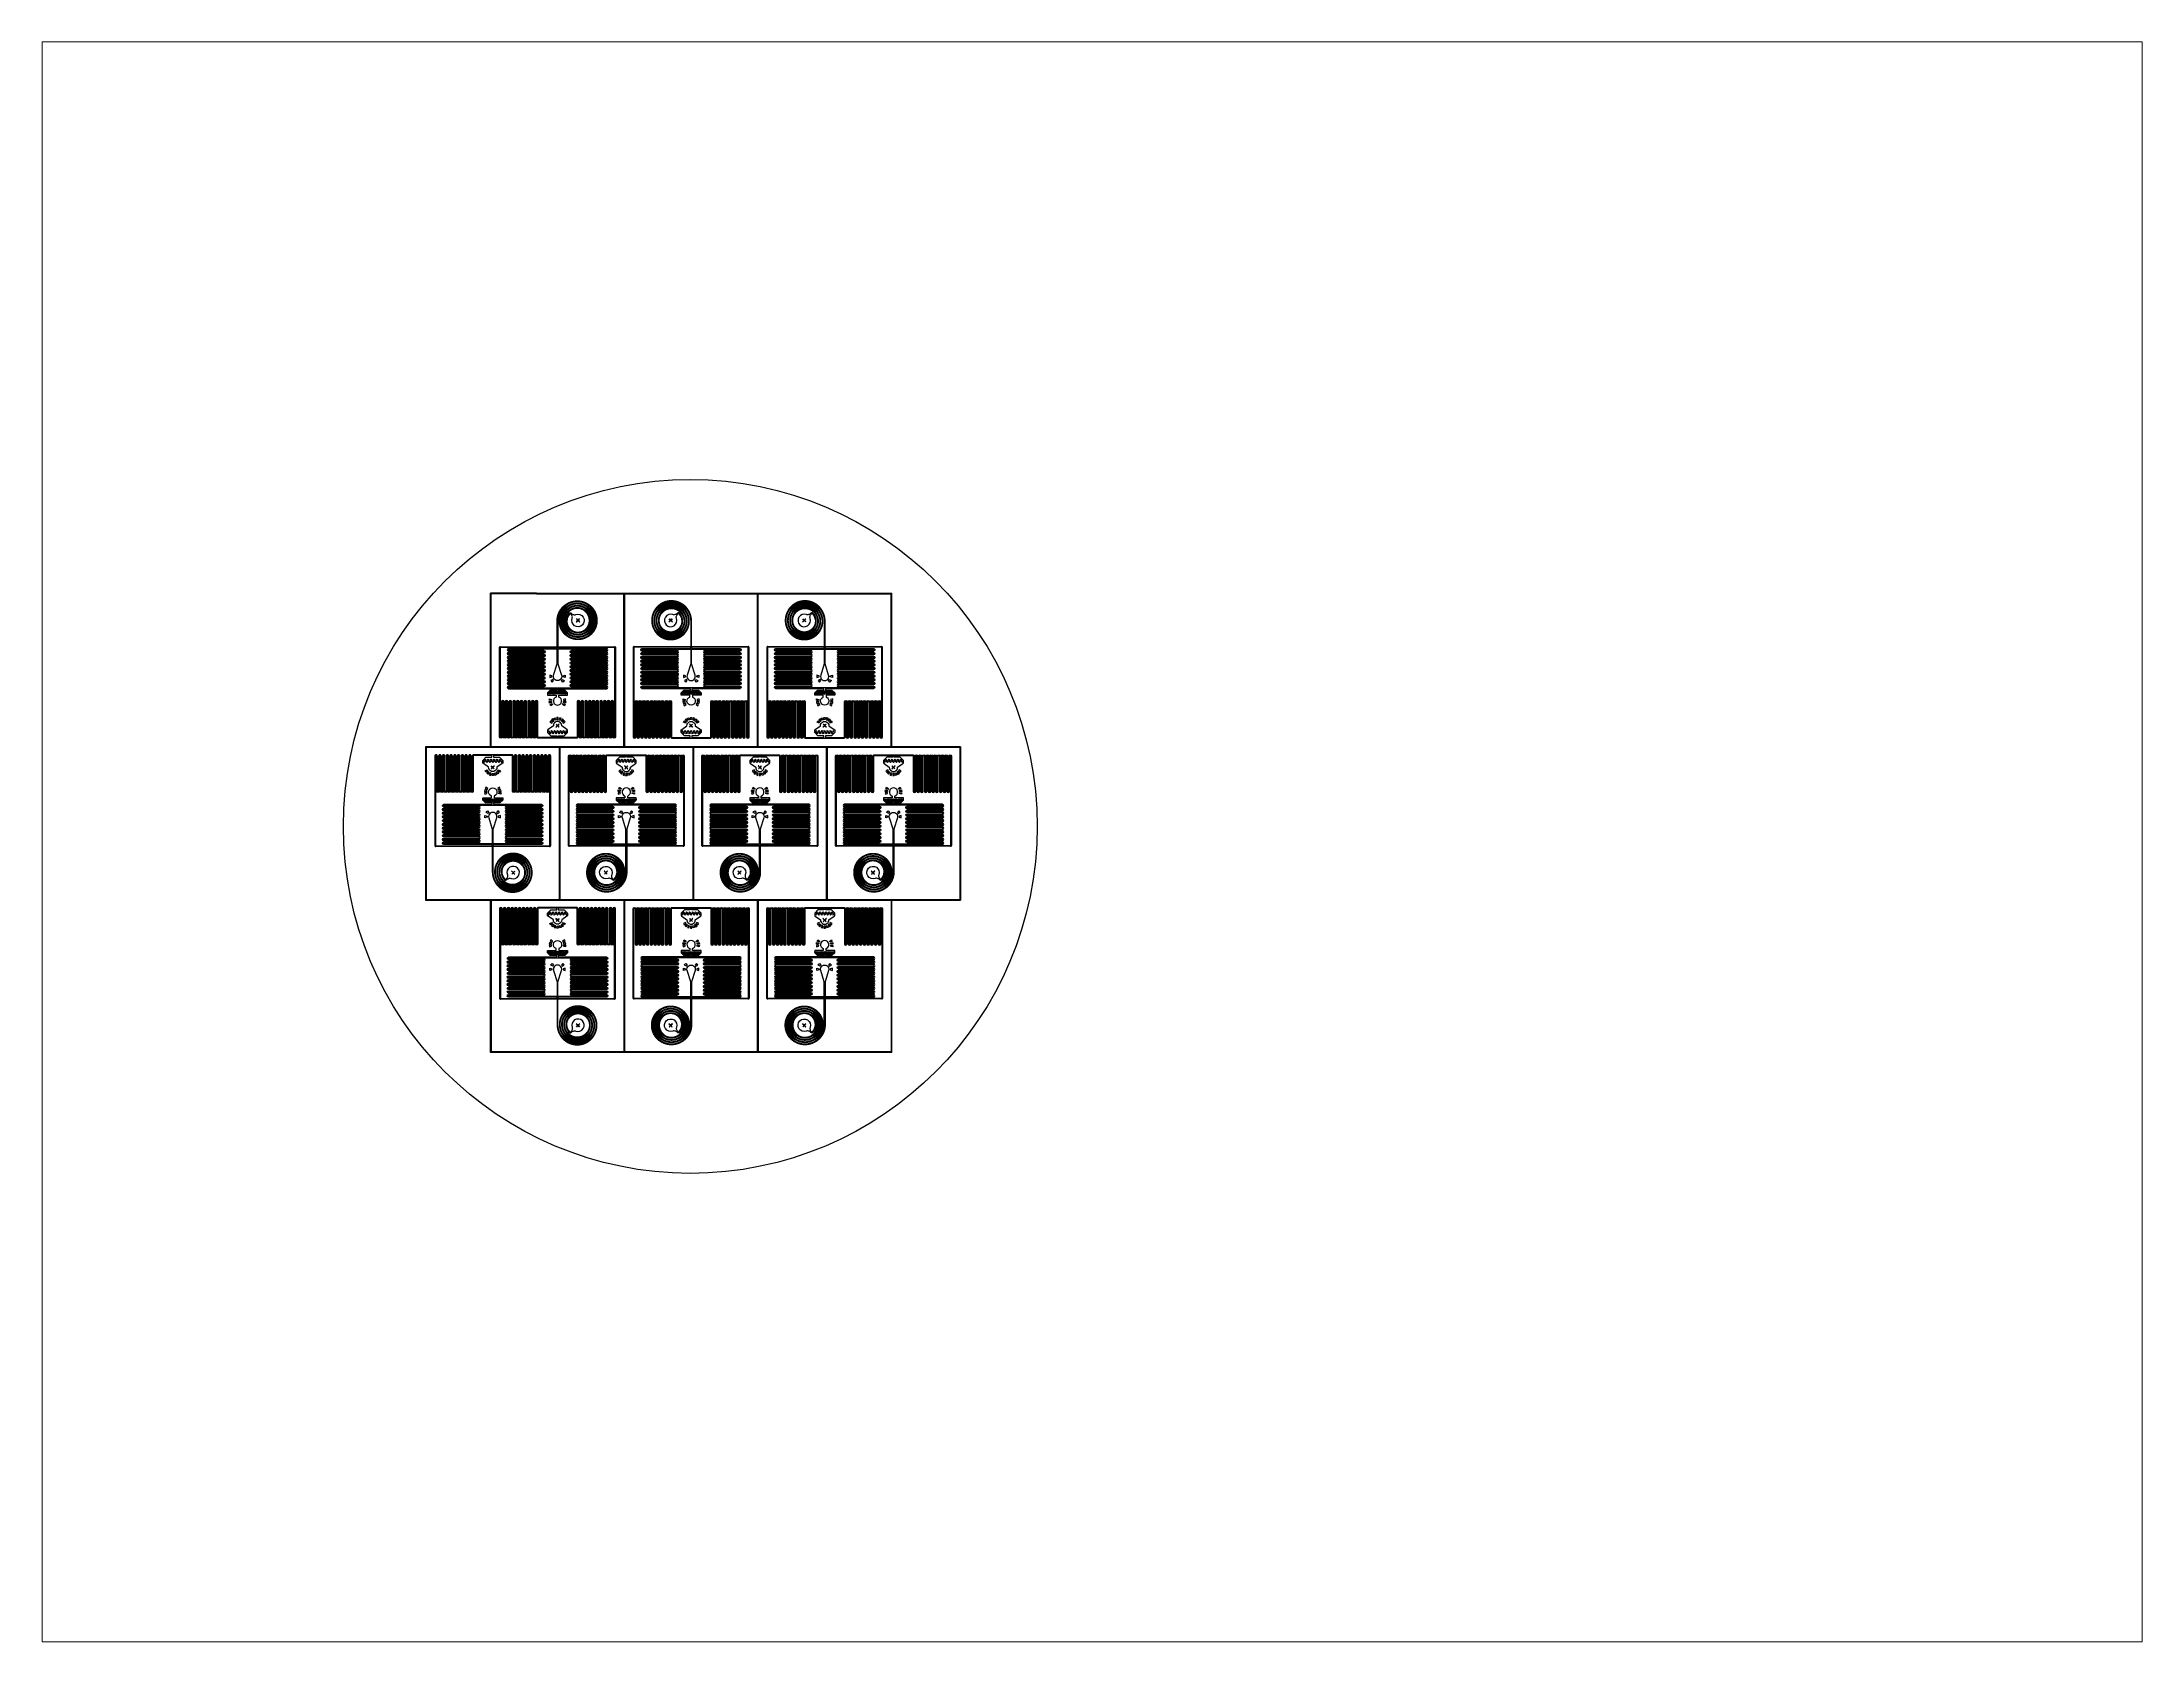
# Paper-space layout 'Layout1' of a CAD drawing. Header units: inches. Extents: x 1.05 to 9.45, y 0.8 to 7.2.
# The model-space entities are those that its viewports show. They can reach past a viewport. Long polylines and large blocks are cut down to what shows.
import ezdxf

# ---------------------------------------------------------------- set-up
doc = ezdxf.new("R2010")
doc.units = ezdxf.units.IN
doc.header["$MEASUREMENT"] = 0

# ---------------------------------------------------------------- blocks, each defined once
blk = doc.blocks.new('kanishk_spiralEditV1')
for points in [[(-2565, 5131, -0.4157518), (-2715, 5281), (-2715, 13121), (-2715, 18171, -1), (-2325, 18171), (-2325, 13121, 1), (-2175, 13121), (-2175, 18171, -1), (-1785, 18171), (-1785, 13121, 1), (-1635, 13121), (-1635, 18171, -1), (-1245, 18171), (-1245, 13121, 1), (-1095, 13121), (-1095, 18171, -1), (-705, 18171), (-705, 13121, 1), (-555, 13121), (-555, 18171, -1), (-165, 18171), (-165, 13121, 1), (-15, 13121), (-15, 18171, -1), (375, 18171), (375, 13121, 1), (525, 13121), (525, 18171, -1), (915, 18171), (915, 13121, 1), (1065, 13121), (1065, 18171, -1), (1455, 18171), (1455, 13121, 1), (1605, 13121), (1605, 18171, -1), (1995, 18171), (1995, 13121, 1), (2145, 13121), (2145, 18171, -1), (2535, 18171), (2535, 13121, 1), (2685, 13121), (2685, 18171, -0.4142136), (2880, 18366), (8395, 18366, -0.4142136), (8590, 18171), (8590, 13121, 1), (8740, 13121), (8740, 18171, -1), (9130, 18171), (9130, 13121, 1), (9280, 13121), (9280, 18171, -1), (9670, 18171), (9670, 13121, 1), (9820, 13121), (9820, 18171, -1), (10210, 18171), (10210, 13121, 1), (10360, 13121), (10360, 18171, -1), (10750, 18171), (10750, 13121, 1), (10900, 13121), (10900, 18171, -1), (11290, 18171), (11290, 13121, 1), (11440, 13121), (11440, 18171, -1), (11830, 18171), (11830, 13121, 1), (11980, 13121), (11980, 18171, -1), (12370, 18171), (12370, 13121, 1), (12520, 13121), (12520, 18171, -1), (12910, 18171), (12910, 13121, 1), (13060, 13121), (13060, 18171, -1), (13450, 18171), (13450, 13121, 1), (13600, 13121), (13600, 18171, -1), (13990, 18171), (13990, 13121), (13990, 5282, -0.415729), (13839, 5132), (5892, 5173), (5697, 5173), (5697, 4777), (5697, 1427), (5697, 1421), (5697, 1414), (5697, 1408), (5697, 1402), (5697, 1396), (5696, 1390), (5696, 1384), (5696, 1377), (5696, 1371), (5695, 1365), (5695, 1359), (5695, 1353), (5695, 1346), (5694, 1340), (5694, 1334), (5694, 1328), (5693, 1322), (5693, 1316), (5693, 1309), (5692, 1303), (5692, 1297), (5692, 1291), (5691, 1285), (5691, 1279), (5690, 1273), (5690, 1266), (5689, 1260), (5689, 1254), (5688, 1248), (5688, 1242), (5687, 1236), (5687, 1229), (5686, 1223), (5686, 1217), (5685, 1211), (5685, 1205), (5684, 1199), (5683, 1193), (5683, 1186), (5682, 1180), (5682, 1174), (5681, 1168), (5680, 1162), (5680, 1156), (5679, 1150), (5678, 1143), (5677, 1137), (5677, 1131), (5676, 1125), (5675, 1119), (5674, 1113), (5674, 1107), (5673, 1101), (5672, 1095), (5671, 1088), (5670, 1082), (5669, 1076), (5669, 1070), (5668, 1064), (5667, 1058), (5666, 1052), (5665, 1046), (5664, 1040), (5663, 1034), (5662, 1027), (5661, 1021), (5660, 1015), (5659, 1009), (5658, 1003), (5657, 997), (5656, 991), (5655, 985), (5654, 979), (5653, 973), (5652, 967), (5651, 961), (5650, 954), (5649, 948), (5648, 942), (5647, 936), (5645, 930), (5644, 924), (5643, 918), (5642, 912), (5641, 906), (5639, 900), (5638, 894), (5637, 888), (5636, 882), (5634, 876), (5633, 870), (5632, 864), (5631, 858), (5629, 852), (5628, 846), (5627, 840), (5625, 834), (5624, 828), (5622, 822), (5621, 816), (5620, 810), (5618, 804), (5617, 798), (5615, 792), (5614, 786), (5612, 780), (5611, 774), (5610, 768), (5608, 762), (5606, 756), (5605, 750), (5603, 744), (5602, 738), (5600, 732), (5599, 726), (5597, 720), (5596, 714), (5594, 708), (5592, 702), (5591, 697), (5589, 691), (5587, 685), (5586, 679), (5584, 673), (5582, 667), (5581, 661), (5579, 655), (5577, 649), (5575, 643), (5574, 637), (5572, 632), (5570, 626), (5568, 620), (5566, 614), (5565, 608), (5563, 602), (5561, 596), (5559, 590), (5557, 585), (5555, 579), (5553, 573), (5551, 567), (5550, 561), (5548, 555), (5546, 550), (5544, 544), (5542, 538), (5540, 532), (5538, 526), (5536, 520), (5534, 515), (5532, 509), (5530, 503), (5528, 497), (5526, 491), (5523, 486), (5521, 480), (5519, 474), (5517, 468), (5515, 463), (5513, 457), (5511, 451), (5509, 445), (5506, 440), (5504, 434), (5502, 428), (5500, 422), (5498, 417), (5495, 411), (5493, 405), (5491, 400), (5489, 394), (5486, 388), (5484, 382), (5482, 377), (5479, 371), (5477, 365), (5475, 360), (5472, 354), (5470, 348), (5468, 343), (5465, 337), (5463, 331), (5460, 326), (5458, 320), (5456, 314), (5453, 309), (5451, 303), (5448, 298), (5446, 292), (5443, 286), (5441, 281), (5438, 275), (5436, 270), (5433, 264), (5431, 258), (5428, 253), (5425, 247), (5423, 242), (5420, 236), (5418, 231), (5415, 225), (5412, 220), (5410, 214), (5407, 208), (5404, 203), (5402, 197), (5399, 192), (5396, 186), (5394, 181), (5391, 175), (5388, 170), (5385, 164), (5383, 159), (5380, 154), (5377, 148), (5374, 143), (5372, 137), (5369, 132), (5366, 126), (5363, 121), (5360, 115), (5357, 110), (5354, 105), (5352, 99), (5349, 94), (5346, 88), (5343, 83), (5340, 78), (5337, 72), (5334, 67), (5331, 61), (5328, 56), (5325, 51), (5322, 45), (5319, 40), (5316, 35), (5313, 29), (5310, 24), (5307, 19), (5304, 13), (5301, 8), (5298, 3), (5295, -2), (5292, -8), (5288, -13), (5285, -18), (5282, -23), (5279, -29), (5276, -34), (5273, -39), (5270, -44), (5266, -50), (5263, -55), (5260, -60), (5257, -65), (5253, -71), (5250, -76), (5247, -81), (5244, -86), (5240, -91), (5237, -96), (5234, -102), (5231, -107), (5227, -112), (5224, -117), (5221, -122), (5217, -127), (5214, -132), (5210, -137), (5207, -143), (5204, -148), (5200, -153), (5197, -158), (5193, -163), (5190, -168), (5187, -173), (5183, -178), (5180, -183), (5176, -188), (5173, -193), (5169, -198), (5166, -203), (5162, -208), (5159, -213), (5155, -218), (5151, -223), (5148, -228), (5144, -233), (5141, -238), (5137, -243), (5134, -248), (5130, -253), (5126, -258), (5123, -263), (5119, -268), (5115, -272), (5112, -277), (5108, -282), (5104, -287), (5101, -292), (5097, -297), (5093, -302), (5090, -307), (5086, -311), (5082, -316), (5078, -321), (5075, -326), (5071, -331), (5067, -335), (5063, -340), (5059, -345), (5056, -350), (5052, -355), (5048, -359), (5044, -364), (5040, -369), (5036, -374), (5033, -378), (5029, -383), (5025, -388), (5021, -392), (5017, -397), (5013, -402), (5009, -406), (5005, -411), (5001, -416), (4997, -420), (4993, -425), (4989, -430), (4985, -434), (4981, -439), (4977, -444), (4973, -448), (4969, -453), (4965, -457), (4961, -462), (4957, -466), (4953, -471), (4949, -476), (4945, -480), (4941, -485), (4937, -489), (4933, -494), (4928, -498), (4924, -503), (4920, -507), (4916, -512), (4912, -516), (4908, -520), (4904, -525), (4899, -529), (4895, -534), (4891, -538), (4887, -543), (4883, -547), (4878, -551), (4874, -556), (4870, -560), (4866, -565), (4861, -569), (4857, -573), (4853, -578), (4848, -582), (4844, -586), (4840, -591), (4836, -595), (4831, -599), (4827, -603), (4823, -608), (4818, -612), (4814, -616), (4809, -621), (4805, -625), (4801, -629), (4796, -633), (4792, -637), (4787, -642), (4783, -646), (4779, -650), (4774, -654), (4770, -658), (4765, -662), (4761, -667), (4756, -671), (4752, -675), (4747, -679), (4743, -683), (4738, -687), (4734, -691), (4729, -695), (4725, -699), (4720, -703), (4716, -708), (4711, -712), (4707, -716), (4702, -720), (4697, -724), (4693, -728), (4688, -732), (4684, -736), (4679, -740), (4674, -744), (4670, -747), (4665, -751), (4660, -755), (4656, -759), (4651, -763), (4646, -767), (4642, -771), (4637, -775), (4632, -779), (4628, -783), (4623, -786), (4618, -790), (4613, -794), (4609, -798), (4604, -802), (4599, -806), (4594, -809), (4590, -813), (4585, -817), (4580, -821), (4575, -824), (4571, -828), (4566, -832), (4561, -836), (4556, -839), (4551, -843), (4546, -847), (4542, -850), (4537, -854), (4532, -858), (4527, -861), (4522, -865), (4517, -869), (4512, -872), (4507, -876), (4503, -879), (4498, -883), (4493, -887), (4488, -890), (4483, -894), (4478, -897), (4473, -901), (4468, -904), (4463, -908), (4458, -911), (4453, -915), (4448, -918), (4443, -922), (4438, -925), (4433, -929), (4428, -932), (4423, -936), (4418, -939), (4413, -942), (4408, -946), (4403, -949), (4398, -953), (4393, -956), (4388, -959), (4383, -963), (4378, -966), (4373, -969), (4367, -973), (4362, -976), (4357, -979), (4352, -982), (4347, -986), (4342, -989), (4337, -992), (4332, -995), (4326, -999), (4321, -1002), (4316, -1005), (4311, -1008), (4306, -1011), (4301, -1015), (4295, -1018), (4290, -1021), (4285, -1024), (4280, -1027), (4275, -1030), (4269, -1033), (4264, -1036), (4259, -1040), (4254, -1043), (4248, -1046), (4243, -1049), (4238, -1052), (4233, -1055), (4227, -1058), (4222, -1061), (4217, -1064), (4212, -1067), (4206, -1070), (4201, -1073), (4196, -1076), (4190, -1079), (4185, -1082), (4180, -1084), (4174, -1087), (4169, -1090), (4164, -1093), (4158, -1096), (4153, -1099), (4148, -1102), (4142, -1105), (4137, -1107), (4132, -1110), (4126, -1113), (4121, -1116), (4115, -1118), (4110, -1121), (4105, -1124), (4099, -1127), (4094, -1129), (4088, -1132), (4083, -1135), (4078, -1138), (4072, -1140), (4067, -1143), (4061, -1146), (4056, -1148), (4050, -1151), (4045, -1154), (4039, -1156), (4034, -1159), (4028, -1161), (4023, -1164), (4017, -1167), (4012, -1169), (4006, -1172), (4001, -1174), (3995, -1177), (3990, -1179), (3984, -1182), (3979, -1184), (3973, -1187), (3968, -1189), (3962, -1192), (3957, -1194), (3951, -1196), (3946, -1199), (3940, -1201), (3935, -1204), (3929, -1206), (3923, -1208), (3918, -1211), (3912, -1213), (3907, -1215), (3901, -1218), (3895, -1220), (3890, -1222), (3884, -1225), (3879, -1227), (3873, -1229), (3867, -1231), (3862, -1234), (3856, -1236), (3851, -1238), (3845, -1240), (3839, -1243), (3834, -1245), (3828, -1247), (3822, -1249), (3817, -1251), (3811, -1253), (3805, -1255), (3800, -1258), (3794, -1260), (3788, -1262), (3783, -1264), (3777, -1266), (3771, -1268), (3766, -1270), (3760, -1272), (3754, -1274), (3748, -1276), (3743, -1278), (3737, -1280), (3731, -1282), (3726, -1284), (3720, -1286), (3714, -1288), (3708, -1290), (3703, -1292), (3697, -1294), (3691, -1295), (3685, -1297), (3680, -1299), (3674, -1301), (3668, -1303), (3662, -1305), (3657, -1306), (3651, -1308), (3645, -1310), (3639, -1312), (3633, -1314), (3628, -1315), (3622, -1317), (3616, -1319), (3610, -1320), (3604, -1322), (3599, -1324), (3593, -1326), (3587, -1327), (3581, -1329), (3575, -1331), (3570, -1332), (3564, -1334), (3558, -1335), (3552, -1337), (3546, -1339), (3540, -1340), (3535, -1342), (3529, -1343), (3523, -1345), (3517, -1346), (3511, -1348), (3505, -1349), (3500, -1351), (3494, -1352), (3488, -1354), (3482, -1355), (3476, -1356), (3470, -1358), (3464, -1359), (3458, -1361), (3453, -1362), (3447, -1363), (3441, -1365), (3435, -1366), (3429, -1367), (3423, -1369), (3417, -1370), (3411, -1371), (3405, -1373), (3400, -1374), (3394, -1375), (3388, -1376), (3382, -1378), (3376, -1379), (3370, -1380), (3364, -1381), (3358, -1382), (3352, -1384), (3346, -1385), (3340, -1386), (3334, -1387), (3329, -1388), (3323, -1389), (3317, -1390), (3311, -1391), (3305, -1393), (3299, -1394), (3293, -1395), (3287, -1396), (3281, -1397), (3275, -1398), (3269, -1399), (3263, -1400), (3257, -1401), (3251, -1402), (3245, -1403), (3239, -1403), (3233, -1404), (3227, -1405), (3221, -1406), (3216, -1407), (3210, -1408), (3204, -1409), (3198, -1410), (3192, -1410), (3186, -1411), (3180, -1412), (3174, -1413), (3168, -1414), (3162, -1414), (3156, -1415), (3150, -1416), (3144, -1417), (3138, -1417), (3132, -1418), (3126, -1419), (3120, -1419), (3114, -1420), (3108, -1421), (3102, -1421), (3096, -1422), (3090, -1423), (3084, -1423), (3078, -1424), (3072, -1424), (3066, -1425), (3060, -1426), (3054, -1426), (3048, -1427), (3042, -1427), (3036, -1428), (3030, -1428), (3024, -1429), (3018, -1429), (3012, -1430), (3006, -1430), (3000, -1430), (2994, -1431), (2988, -1431), (2982, -1432), (2976, -1432), (2970, -1432), (2964, -1433), (2958, -1433), (2952, -1433), (2946, -1434), (2940, -1434), (2934, -1434), (2928, -1435), (2922, -1435), (2916, -1435), (2910, -1435), (2904, -1436), (2898, -1436), (2892, -1436), (2886, -1436), (2880, -1436), (2874, -1437), (2868, -1437), (2862, -1437), (2856, -1437), (2850, -1437), (2844, -1437), (2838, -1437), (2832, -1437), (2826, -1437), (2820, -1437), (2814, -1437), (2808, -1438), (2802, -1438), (2795, -1438), (2789, -1438), (2783, -1437), (2777, -1437), (2771, -1437), (2765, -1437), (2759, -1437), (2753, -1437), (2747, -1437), (2741, -1437), (2735, -1437), (2729, -1437), (2723, -1437), (2717, -1436), (2711, -1436), (2705, -1436), (2699, -1436), (2693, -1436), (2687, -1435), (2681, -1435), (2675, -1435), (2669, -1435), (2663, -1434), (2657, -1434), (2651, -1434), (2645, -1433), (2639, -1433), (2633, -1433), (2627, -1432), (2621, -1432), (2615, -1432), (2609, -1431), (2603, -1431), (2597, -1430), (2591, -1430), (2585, -1430), (2579, -1429), (2573, -1429), (2567, -1428), (2561, -1428), (2555, -1427), (2549, -1427), (2543, -1426), (2537, -1426), (2531, -1425), (2526, -1425), (2520, -1424), (2514, -1423), (2508, -1423), (2502, -1422), (2496, -1422), (2490, -1421), (2484, -1420), (2478, -1420), (2472, -1419), (2466, -1418), (2460, -1417), (2454, -1417), (2448, -1416), (2442, -1415), (2436, -1415), (2430, -1414), (2424, -1413), (2418, -1412), (2412, -1411), (2406, -1411), (2400, -1410), (2394, -1409), (2388, -1408), (2383, -1407), (2377, -1406), (2371, -1405), (2365, -1405), (2359, -1404), (2353, -1403), (2347, -1402), (2341, -1401), (2335, -1400), (2329, -1399), (2323, -1398), (2317, -1397), (2311, -1396), (2306, -1395), (2300, -1394), (2294, -1393), (2288, -1392), (2282, -1391), (2276, -1390), (2270, -1388), (2264, -1387), (2258, -1386), (2253, -1385), (2247, -1384), (2241, -1383), (2235, -1382), (2229, -1380), (2223, -1379), (2217, -1378), (2211, -1377), (2206, -1376), (2200, -1374), (2194, -1373), (2188, -1372), (2182, -1371), (2176, -1369), (2170, -1368), (2165, -1367), (2159, -1365), (2153, -1364), (2147, -1363), (2141, -1361), (2135, -1360), (2130, -1358), (2124, -1357), (2118, -1356), (2112, -1354), (2106, -1353), (2101, -1351), (2095, -1350), (2089, -1348), (2083, -1347), (2077, -1345), (2072, -1344), (2066, -1342), (2060, -1341), (2054, -1339), (2048, -1338), (2043, -1336), (2037, -1335), (2031, -1333), (2025, -1331), (2020, -1330), (2014, -1328), (2008, -1326), (2002, -1325), (1997, -1323), (1991, -1321), (1985, -1320), (1979, -1318), (1974, -1316), (1968, -1315), (1962, -1313), (1956, -1311), (1951, -1309), (1945, -1308), (1939, -1306), (1934, -1304), (1928, -1302), (1922, -1300), (1916, -1298), (1911, -1297), (1905, -1295), (1899, -1293), (1894, -1291), (1888, -1289), (1882, -1287), (1877, -1285), (1871, -1283), (1865, -1281), (1860, -1279), (1854, -1277), (1849, -1275), (1843, -1273), (1837, -1271), (1832, -1269), (1826, -1267), (1820, -1265), (1815, -1263), (1809, -1261), (1804, -1259), (1798, -1257), (1792, -1255), (1787, -1253), (1781, -1251), (1776, -1249), (1770, -1247), (1764, -1244), (1759, -1242), (1753, -1240), (1748, -1238), (1742, -1236), (1737, -1233), (1731, -1231), (1726, -1229), (1720, -1227), (1715, -1225), (1709, -1222), (1703, -1220), (1698, -1218), (1692, -1215), (1687, -1213), (1681, -1211), (1676, -1208), (1670, -1206), (1665, -1204), (1659, -1201), (1654, -1199), (1649, -1197), (1643, -1194), (1638, -1192), (1632, -1189), (1627, -1187), (1621, -1184), (1616, -1182), (1610, -1179), (1605, -1177), (1600, -1174), (1594, -1172), (1589, -1169), (1583, -1167), (1578, -1164), (1573, -1162), (1567, -1159), (1562, -1157), (1556, -1154), (1551, -1152), (1546, -1149), (1540, -1146), (1535, -1144), (1530, -1141), (1524, -1138), (1519, -1136), (1514, -1133), (1508, -1130), (1503, -1128), (1498, -1125), (1492, -1122), (1487, -1119), (1482, -1117), (1476, -1114), (1471, -1111), (1466, -1108), (1461, -1106), (1455, -1103), (1450, -1100), (1445, -1097), (1440, -1094), (1434, -1092), (1429, -1089), (1424, -1086), (1419, -1083), (1413, -1080), (1408, -1077), (1403, -1074), (1398, -1071), (1393, -1068), (1387, -1066), (1382, -1063), (1377, -1060), (1372, -1057), (1367, -1054), (1362, -1051), (1356, -1048), (1351, -1045), (1346, -1042), (1341, -1039), (1336, -1036), (1331, -1033), (1326, -1029), (1321, -1026), (1316, -1023), (1310, -1020), (1305, -1017), (1300, -1014), (1295, -1011), (1290, -1008), (1285, -1005), (1280, -1001), (1275, -998), (1270, -995), (1265, -992), (1260, -989), (1255, -985), (1250, -982), (1245, -979), (1240, -976), (1235, -973), (1230, -969), (1225, -966), (1220, -963), (1215, -959), (1210, -956), (1205, -953), (1200, -949), (1195, -946), (1190, -943), (1185, -939), (1181, -936), (1176, -933), (1171, -929), (1166, -926), (1161, -922), (1156, -919), (1151, -916), (1146, -912), (1142, -909), (1137, -905), (1132, -902), (1127, -898), (1122, -895), (1117, -891), (1113, -888), (1108, -884), (1103, -881), (1098, -877), (1094, -874), (1089, -870), (1084, -867), (1079, -863), (1075, -859), (1070, -856), (1065, -852), (1060, -849), (1056, -845), (1051, -841), (1046, -838), (1042, -834), (1037, -830), (1032, -827), (1028, -823), (1023, -819), (1018, -816), (1014, -812), (1009, -808), (1004, -805), (1000, -801), (995, -797), (990, -793), (986, -790), (981, -786), (977, -782), (972, -778), (968, -774), (963, -771), (959, -767), (954, -763), (949, -759), (945, -755), (940, -751), (936, -747), (931, -744), (927, -740), (922, -736), (918, -732), (914, -728), (909, -724), (905, -720), (900, -716), (896, -712), (891, -708), (887, -704), (883, -700), (878, -696), (874, -692), (869, -688), (865, -684), (861, -680), (856, -676), (852, -672), (848, -668), (843, -664), (839, -660), (835, -656), (830, -652), (826, -648), (822, -644), (818, -639), (813, -635), (809, -631), (805, -627), (801, -623), (796, -619), (792, -615), (788, -610), (784, -606), (779, -602), (775, -598), (771, -594), (767, -589), (763, -585), (759, -581), (755, -577), (750, -572), (746, -568), (742, -564), (738, -560), (734, -555), (730, -551), (726, -547), (722, -542), (718, -538), (714, -534), (710, -529), (706, -525), (702, -521), (698, -516), (694, -512), (690, -508), (686, -503), (682, -499), (678, -494), (674, -490), (670, -486), (666, -481), (662, -477), (658, -472), (654, -468), (650, -463), (646, -459), (642, -454), (639, -450), (635, -445), (631, -441), (627, -436), (623, -432), (619, -427), (616, -423), (612, -418), (608, -414), (604, -409), (600, -405), (597, -400), (593, -396), (589, -391), (585, -386), (582, -382), (578, -377), (574, -373), (571, -368), (567, -363), (563, -359), (560, -354), (556, -349), (552, -345), (549, -340), (545, -335), (541, -331), (538, -326), (534, -321), (531, -317), (527, -312), (523, -307), (520, -302), (516, -298), (513, -293), (509, -288), (506, -283), (502, -279), (499, -274), (495, -269), (492, -264), (488, -260), (485, -255), (481, -250), (478, -245), (475, -240), (471, -235), (468, -231), (464, -226), (461, -221), (458, -216), (454, -211), (451, -206), (448, -201), (444, -197), (441, -192), (438, -187), (434, -182), (431, -177), (428, -172), (424, -167), (421, -162), (418, -157), (415, -152), (411, -147), (408, -142), (405, -138), (402, -133), (399, -128), (395, -123), (392, -118), (389, -113), (386, -108), (383, -103), (380, -98), (377, -93), (374, -88), (370, -83), (367, -77), (364, -72), (361, -67), (358, -62), (355, -57), (352, -52), (349, -47), (346, -42), (343, -37), (340, -32), (337, -27), (334, -22), (331, -17), (328, -11), (325, -6), (323, -1), (320, 4), (317, 9), (314, 14), (311, 19), (308, 25), (305, 30), (302, 35), (300, 40), (297, 45), (294, 50), (291, 56), (288, 61), (286, 66), (283, 71), (280, 77), (277, 82), (275, 87), (272, 92), (269, 97), (266, 103), (264, 108), (261, 113), (258, 118), (256, 124), (253, 129), (251, 134), (248, 140), (245, 145), (243, 150), (240, 155), (238, 161), (235, 166), (232, 171), (230, 177), (227, 182), (225, 187), (222, 193), (220, 198), (217, 203), (215, 209), (212, 214), (210, 219), (208, 225), (205, 230), (203, 235), (200, 241), (198, 246), (195, 252), (193, 257), (191, 262), (188, 268), (186, 273), (184, 279), (181, 284), (179, 289), (177, 295), (175, 300), (172, 306), (170, 311), (168, 317), (166, 322), (163, 328), (161, 333), (159, 338), (157, 344), (155, 349), (152, 355), (150, 360), (148, 366), (146, 371), (144, 377), (142, 382), (140, 388), (138, 393), (135, 399), (133, 404), (131, 410), (129, 415), (127, 421), (125, 426), (123, 432), (121, 437), (119, 443), (117, 449), (115, 454), (113, 460), (112, 465), (110, 471), (108, 476), (106, 482), (104, 487), (102, 493), (100, 499), (98, 504), (96, 510), (95, 515), (93, 521), (91, 527), (89, 532), (87, 538), (86, 543), (84, 549), (82, 555), (80, 560), (79, 566), (77, 571), (75, 577), (74, 583), (72, 588), (70, 594), (69, 600), (67, 605), (65, 611), (64, 617), (62, 622), (61, 628), (59, 634), (57, 639), (56, 645), (54, 651), (53, 656), (51, 662), (50, 668), (48, 673), (47, 679), (45, 685), (44, 690), (42, 696), (41, 702), (40, 707), (38, 713), (37, 719), (35, 724), (34, 730), (33, 736), (31, 742), (30, 747), (29, 753), (27, 759), (26, 764), (25, 770), (23, 776), (22, 782), (21, 787), (20, 793), (18, 799), (17, 805), (16, 810), (15, 816), (14, 822), (12, 828), (11, 833), (10, 839), (9, 845), (8, 851), (7, 856), (6, 862), (5, 868), (4, 874), (3, 879), (1, 885), (0, 891), (-1, 897), (-2, 903), (-3, 908), (-4, 914), (-5, 920), (-6, 926), (-6, 931), (-7, 937), (-8, 943), (-9, 949), (-10, 955), (-11, 960), (-12, 966), (-13, 972), (-14, 978), (-15, 984), (-15, 989), (-16, 995), (-17, 1001), (-18, 1007), (-19, 1013), (-19, 1018), (-20, 1024), (-21, 1030), (-22, 1036), (-22, 1042), (-23, 1048), (-24, 1053), (-24, 1059), (-25, 1065), (-26, 1071), (-26, 1077), (-27, 1082), (-28, 1088), (-28, 1094), (-29, 1100), (-29, 1106), (-30, 1112), (-30, 1117), (-31, 1123), (-32, 1129), (-32, 1135), (-33, 1141), (-33, 1147), (-34, 1152), (-34, 1158), (-35, 1164), (-35, 1170), (-35, 1176), (-36, 1182), (-36, 1187), (-37, 1193), (-37, 1199), (-37, 1205), (-38, 1211), (-38, 1217), (-39, 1222), (-39, 1228), (-39, 1234), (-39, 1240), (-40, 1246), (-40, 1252), (-40, 1258), (-41, 1263), (-41, 1269), (-41, 1275), (-41, 1281), (-41, 1287), (-42, 1293), (-42, 1298), (-42, 1304), (-42, 1310), (-42, 1316), (-42, 1322), (-43, 1328), (-43, 1334), (-43, 1339), (-43, 1345), (-43, 1351), (-43, 1357), (-43, 1363), (-43, 1369), (-43, 1374), (-43, 1380), (-43, 1386), (-43, 1392), (-43, 1398), (-43, 1404), (-43, 1410), (-43, 1415), (-43, 1421), (-43, 1427), (-43, 1433), (-42, 1439), (-42, 1445), (-42, 1450), (-42, 1456), (-42, 1462), (-42, 1468), (-42, 1474), (-41, 1480), (-41, 1485), (-41, 1491), (-41, 1497), (-40, 1503), (-40, 1509), (-40, 1515), (-40, 1521), (-39, 1526), (-39, 1532), (-39, 1538), (-38, 1544), (-38, 1550), (-38, 1555), (-37, 1561), (-37, 1567), (-37, 1573), (-36, 1579), (-36, 1585), (-35, 1590), (-35, 1596), (-34, 1602), (-34, 1608), (-33, 1614), (-33, 1620), (-32, 1625), (-32, 1631), (-31, 1637), (-31, 1643), (-30, 1649), (-30, 1654), (-29, 1660), (-29, 1666), (-28, 1672), (-27, 1678), (-27, 1683), (-26, 1689), (-25, 1695), (-25, 1701), (-24, 1707), (-23, 1712), (-23, 1718), (-22, 1724), (-21, 1730), (-21, 1736), (-20, 1741), (-19, 1747), (-18, 1753), (-17, 1759), (-17, 1764), (-16, 1770), (-15, 1776), (-14, 1782), (-13, 1788), (-13, 1793), (-12, 1799), (-11, 1805), (-10, 1811), (-9, 1816), (-8, 1822), (-7, 1828), (-6, 1834), (-5, 1839), (-4, 1845), (-3, 1851), (-2, 1857), (-1, 1862), (0, 1868), (1, 1874), (2, 1880), (3, 1885), (4, 1891), (5, 1897), (6, 1903), (7, 1908), (8, 1914), (9, 1920), (10, 1925), (12, 1931), (13, 1937), (14, 1943), (15, 1948), (16, 1954), (17, 1960), (19, 1965), (20, 1971), (21, 1977), (22, 1982), (24, 1988), (25, 1994), (26, 1999), (27, 2005), (29, 2011), (30, 2016), (31, 2022), (33, 2028), (34, 2033), (36, 2039), (37, 2045), (38, 2050), (40, 2056), (41, 2062), (43, 2067), (44, 2073), (45, 2079), (47, 2084), (48, 2090), (50, 2095), (51, 2101), (53, 2107), (54, 2112), (56, 2118), (57, 2124), (59, 2129), (61, 2135), (62, 2140), (64, 2146), (65, 2152), (67, 2157), (69, 2163), (70, 2168), (72, 2174), (74, 2179), (75, 2185), (77, 2191), (79, 2196), (80, 2202), (82, 2207), (84, 2213), (85, 2218), (87, 2224), (89, 2229), (91, 2235), (93, 2241), (94, 2246), (96, 2252), (98, 2257), (100, 2263), (102, 2268), (104, 2274), (105, 2279), (107, 2285), (109, 2290), (111, 2296), (113, 2301), (115, 2307), (117, 2312), (119, 2318), (121, 2323), (123, 2328), (125, 2334), (127, 2339), (129, 2345), (131, 2350), (133, 2356), (135, 2361), (137, 2367), (139, 2372), (141, 2377), (143, 2383), (145, 2388), (147, 2394), (149, 2399), (152, 2405), (154, 2410), (156, 2415), (158, 2421), (160, 2426), (162, 2431), (165, 2437), (167, 2442), (169, 2448), (171, 2453), (173, 2458), (176, 2464), (178, 2469), (180, 2474), (182, 2480), (185, 2485), (187, 2490), (189, 2496), (192, 2501), (194, 2506), (196, 2512), (199, 2517), (201, 2522), (204, 2527), (206, 2533), (208, 2538), (211, 2543), (213, 2549), (216, 2554), (218, 2559), (221, 2564), (223, 2570), (226, 2575), (228, 2580), (231, 2585), (233, 2590), (236, 2596), (238, 2601), (241, 2606), (243, 2611), (246, 2616), (248, 2622), (251, 2627), (254, 2632), (256, 2637), (259, 2642), (261, 2648), (264, 2653), (267, 2658), (269, 2663), (272, 2668), (275, 2673), (277, 2678), (280, 2684), (283, 2689), (286, 2694), (288, 2699), (291, 2704), (294, 2709), (297, 2714), (299, 2719), (302, 2724), (305, 2729), (308, 2734), (311, 2739), (313, 2745), (316, 2750), (319, 2755), (322, 2760), (325, 2765), (328, 2770), (331, 2775), (334, 2780), (337, 2785), (339, 2790), (342, 2795), (345, 2800), (348, 2805), (351, 2810), (354, 2815), (357, 2820), (360, 2824), (363, 2829), (366, 2834), (369, 2839), (372, 2844), (375, 2849), (378, 2854), (382, 2859), (385, 2864), (388, 2869), (391, 2874), (394, 2878), (397, 2883), (400, 2888), (403, 2893), (407, 2898), (410, 2903), (413, 2908), (416, 2912), (419, 2917), (422, 2922), (426, 2927), (429, 2932), (432, 2936), (435, 2941), (439, 2946), (442, 2951), (445, 2956), (448, 2960), (452, 2965), (455, 2970), (458, 2975), (462, 2979), (465, 2984), (468, 2989), (472, 2993), (475, 2998), (478, 3003), (482, 3008), (485, 3012), (489, 3017), (492, 3022), (495, 3026), (499, 3031), (502, 3036), (506, 3040), (509, 3045), (513, 3049), (516, 3054), (520, 3059), (523, 3063), (527, 3068), (530, 3072), (534, 3077), (537, 3082), (541, 3086), (544, 3091), (548, 3095), (551, 3100), (555, 3104), (559, 3109), (562, 3113), (566, 3118), (569, 3122), (573, 3127), (577, 3131), (580, 3136), (584, 3140), (588, 3145), (591, 3149), (595, 3154), (599, 3158), (602, 3162), (606, 3167), (610, 3171), (614, 3176), (617, 3180), (621, 3185), (625, 3189), (629, 3193), (632, 3198), (636, 3202), (640, 3206), (644, 3211), (648, 3215), (651, 3219), (655, 3224), (659, 3228), (663, 3232), (667, 3237), (671, 3241), (674, 3245), (678, 3249), (682, 3254), (686, 3258), (690, 3262), (694, 3266), (698, 3271), (702, 3275), (706, 3279), (710, 3283), (714, 3287), (718, 3292), (722, 3296), (726, 3300), (730, 3304), (734, 3308), (738, 3312), (742, 3317), (746, 3321), (750, 3325), (754, 3329), (758, 3333), (762, 3337), (766, 3341), (770, 3345), (774, 3349), (778, 3353), (782, 3357), (786, 3361), (790, 3365), (795, 3369), (799, 3373), (803, 3377), (807, 3381), (811, 3385), (815, 3389), (820, 3393), (824, 3397), (828, 3401), (832, 3405), (836, 3409), (841, 3413), (845, 3417), (849, 3421), (853, 3425), (857, 3429), (862, 3433), (866, 3436), (870, 3440), (875, 3444), (879, 3448), (883, 3452), (887, 3456), (892, 3459), (896, 3463), (900, 3467), (905, 3471), (909, 3475), (913, 3478), (918, 3482), (922, 3486), (927, 3490), (931, 3493), (935, 3497), (940, 3501), (944, 3504), (949, 3508), (953, 3512), (957, 3515), (962, 3519), (966, 3523), (971, 3526), (975, 3530), (980, 3534), (984, 3537), (989, 3541), (993, 3545), (998, 3548), (1002, 3552), (1007, 3555), (1011, 3559), (1016, 3562), (1020, 3566), (1025, 3569), (1029, 3573), (1034, 3576), (1038, 3580), (1043, 3583), (1047, 3587), (1052, 3590), (1057, 3594), (1061, 3597), (1066, 3601), (1070, 3604), (1075, 3608), (1080, 3611), (1084, 3614), (1089, 3618), (1094, 3621), (1098, 3625), (1103, 3628), (1108, 3631), (1112, 3635), (1117, 3638), (1122, 3641), (1126, 3645), (1131, 3648), (1136, 3651), (1140, 3655), (1145, 3658), (1150, 3661), (1155, 3664), (1159, 3668), (1164, 3671), (1169, 3674), (1174, 3677), (1178, 3680), (1183, 3684), (1188, 3687), (1193, 3690), (1197, 3693), (1202, 3696), (1207, 3699), (1212, 3703), (1217, 3706), (1222, 3709), (1226, 3712), (1231, 3715), (1236, 3718), (1241, 3721), (1246, 3724), (1251, 3727), (1255, 3730), (1260, 3733), (1265, 3736), (1270, 3739), (1275, 3742), (1280, 3745), (1285, 3748), (1290, 3751), (1295, 3754), (1300, 3757), (1304, 3760), (1309, 3763), (1314, 3766), (1319, 3769), (1324, 3772), (1329, 3775), (1334, 3778), (1339, 3780), (1344, 3783), (1349, 3786), (1354, 3789), (1359, 3792), (1364, 3795), (1369, 3797), (1374, 3800), (1379, 3803), (1384, 3806), (1389, 3808), (1394, 3811), (1399, 3814), (1404, 3817), (1409, 3819), (1414, 3822), (1419, 3825), (1424, 3827), (1430, 3830), (1435, 3833), (1440, 3835), (1445, 3838), (1450, 3841), (1455, 3843), (1460, 3846), (1465, 3849), (1470, 3851), (1475, 3854), (1480, 3856), (1486, 3859), (1491, 3861), (1496, 3864), (1501, 3866), (1506, 3869), (1511, 3871), (1516, 3874), (1522, 3876), (1527, 3879), (1532, 3881), (1537, 3884), (1542, 3886), (1548, 3889), (1553, 3891), (1558, 3893), (1563, 3896), (1568, 3898), (1574, 3901), (1579, 3903), (1584, 3905), (1589, 3908), (1594, 3910), (1600, 3912), (1605, 3915), (1610, 3917), (1615, 3919), (1621, 3921), (1626, 3924), (1631, 3926), (1636, 3928), (1642, 3930), (1647, 3933), (1652, 3935), (1658, 3937), (1663, 3939), (1668, 3941), (1673, 3943), (1679, 3946), (1684, 3948), (1689, 3950), (1695, 3952), (1700, 3954), (1705, 3956), (1711, 3958), (1716, 3960), (1721, 3962), (1727, 3964), (1732, 3966), (1737, 3968), (1743, 3970), (1748, 3972), (1753, 3974), (1759, 3976), (1764, 3978), (1770, 3980), (1775, 3982), (1780, 3984), (1786, 3986), (1791, 3988), (1796, 3990), (1802, 3992), (1807, 3994), (1813, 3996), (1818, 3997), (1823, 3999), (1829, 4001), (1834, 4003), (1840, 4005), (1845, 4007), (1851, 4008), (1856, 4010), (1861, 4012), (1867, 4014), (1872, 4015), (1878, 4017), (1883, 4019), (1889, 4020), (1894, 4022), (1900, 4024), (1905, 4025), (1910, 4027), (1916, 4029), (1921, 4030), (1927, 4032), (1932, 4034), (1938, 4035), (1943, 4037), (1949, 4038), (1954, 4040), (1960, 4042), (1965, 4043), (1971, 4045), (1976, 4046), (1982, 4048), (1987, 4049), (1993, 4051), (1998, 4052), (2004, 4054), (2009, 4055), (2015, 4056), (2020, 4058), (2026, 4059), (2031, 4061), (2037, 4062), (2043, 4063), (2048, 4065), (2054, 4066), (2059, 4068), (2065, 4069), (2070, 4070), (2076, 4071), (2081, 4073), (2087, 4074), (2092, 4075), (2098, 4077), (2104, 4078), (2109, 4079), (2115, 4080), (2120, 4082), (2126, 4083), (2131, 4084), (2137, 4085), (2143, 4086), (2148, 4087), (2154, 4089), (2159, 4090), (2165, 4091), (2171, 4092), (2176, 4093), (2182, 4094), (2187, 4095), (2193, 4096), (2199, 4097), (2204, 4098), (2210, 4099), (2215, 4100), (2221, 4101), (2227, 4102), (2232, 4103), (2238, 4104), (2243, 4105), (2249, 4106), (2255, 4107), (2260, 4108), (2266, 4109), (2272, 4110), (2277, 4111), (2283, 4112), (2288, 4113), (2294, 4113), (2300, 4114), (2305, 4115), (2311, 4116), (2317, 4117), (2322, 4117), (2328, 4118), (2333, 4119), (2339, 4120), (2345, 4120), (2350, 4121), (2356, 4122), (2362, 4123), (2367, 4123), (2373, 4124), (2379, 4125), (2384, 4125), (2390, 4126), (2396, 4127), (2401, 4127), (2407, 4128), (2413, 4128), (2418, 4129), (2424, 4130), (2430, 4130), (2435, 4131), (2441, 4131), (2447, 4132), (2452, 4132), (2458, 4133), (2464, 4133), (2469, 4134), (2475, 4134), (2481, 4135), (2486, 4135), (2492, 4136), (2498, 4136), (2503, 4136), (2509, 4137), (2515, 4137), (2520, 4138), (2526, 4138), (2532, 4138), (2537, 4139), (2543, 4139), (2549, 4139), (2554, 4140), (2560, 4140), (2566, 4140), (2571, 4140), (2577, 4141), (2583, 4141), (2588, 4141), (2594, 4141), (2600, 4142), (2605, 4142), (2611, 4142), (2617, 4142), (2622, 4142), (2628, 4143), (2634, 4143), (2639, 4143), (2645, 4143), (2651, 4143), (2657, 4143), (2662, 4143), (2668, 4143), (2674, 4143), (2679, 4143), (2685, 4143), (2691, 4143), (2696, 4143), (2702, 4143), (2708, 4143), (2713, 4143), (2719, 4143), (2725, 4143), (2730, 4143), (2736, 4143), (2742, 4143), (2747, 4143), (2753, 4143), (2759, 4143), (2764, 4143), (2770, 4142), (2776, 4142), (2781, 4142), (2787, 4142), (2793, 4142), (2798, 4141), (2804, 4141), (2810, 4141), (2815, 4141), (2821, 4141), (2827, 4140), (2832, 4140), (2838, 4140), (2844, 4139), (2849, 4139), (2855, 4139), (2861, 4138), (2866, 4138), (2872, 4138), (2878, 4137), (2883, 4137), (2889, 4137), (2895, 4136), (2900, 4136), (2906, 4135), (2912, 4135), (2917, 4134), (2923, 4134), (2929, 4133), (2934, 4133), (2940, 4132), (2946, 4132), (2951, 4131), (2957, 4131), (2963, 4130), (2968, 4130), (2974, 4129), (2979, 4129), (2985, 4128), (2991, 4127), (2996, 4127), (3002, 4126), (3008, 4125), (3013, 4125), (3019, 4124), (3024, 4123), (3030, 4123), (3036, 4122), (3041, 4121), (3047, 4121), (3053, 4120), (3058, 4119), (3064, 4118), (3069, 4118), (3075, 4117), (3081, 4116), (3086, 4115), (3092, 4114), (3097, 4114), (3103, 4113), (3109, 4112), (3114, 4111), (3120, 4110), (3125, 4109), (3131, 4108), (3137, 4107), (3142, 4106), (3148, 4106), (3153, 4105), (3159, 4104), (3164, 4103), (3170, 4102), (3176, 4101), (3181, 4100), (3187, 4099), (3192, 4098), (3198, 4097), (3203, 4095), (3209, 4094), (3215, 4093), (3220, 4092), (3226, 4091), (3231, 4090), (3237, 4089), (3242, 4088), (3248, 4087), (3253, 4085), (3259, 4084), (3264, 4083), (3270, 4082), (3276, 4081), (3281, 4080), (3287, 4078), (3292, 4077), (3298, 4076), (3303, 4075), (3309, 4073), (3314, 4072), (3320, 4071), (3325, 4069), (3331, 4068), (3336, 4067), (3342, 4065), (3347, 4064), (3353, 4063), (3358, 4061), (3364, 4060), (3369, 4058), (3374, 4057), (3380, 4056), (3385, 4054), (3391, 4053), (3396, 4051), (3402, 4050), (3407, 4048), (3413, 4047), (3418, 4045), (3424, 4044), (3429, 4042), (3434, 4041), (3440, 4039), (3445, 4038), (3451, 4036), (3456, 4035), (3462, 4033), (3467, 4031), (3472, 4030), (3478, 4028), (3483, 4026), (3489, 4025), (3494, 4023), (3499, 4021), (3505, 4020), (3510, 4018), (3516, 4016), (3521, 4015), (3526, 4013), (3532, 4011), (3537, 4009), (3542, 4008), (3548, 4006), (3553, 4004), (3559, 4002), (3564, 4001), (3569, 3999), (3575, 3997), (3580, 3995), (3585, 3993), (3591, 3991), (3596, 3989), (3601, 3988), (3606, 3986), (3612, 3984), (3617, 3982), (3622, 3980), (3628, 3978), (3633, 3976), (3638, 3974), (3644, 3972), (3649, 3970), (3654, 3968), (3659, 3966), (3665, 3964), (3670, 3962), (3675, 3960), (3680, 3958), (3686, 3956), (3691, 3954), (3696, 3952), (3701, 3950), (3707, 3948), (3712, 3945), (3717, 3943), (3722, 3941), (3728, 3939), (3733, 3937), (3738, 3935), (3743, 3933), (3748, 3930), (3754, 3928), (3759, 3926), (3764, 3924), (3769, 3922), (3774, 3919), (3779, 3917), (3785, 3915), (3790, 3912), (3795, 3910), (3800, 3908), (3805, 3906), (3810, 3903), (3815, 3901), (3821, 3899), (3826, 3896), (3831, 3894), (3836, 3892), (3841, 3889), (3846, 3887), (3851, 3884), (3856, 3882), (3861, 3879), (3866, 3877), (3871, 3875), (3877, 3872), (3882, 3870), (3887, 3867), (3892, 3865), (3897, 3862), (3902, 3860), (3907, 3857), (3912, 3855), (3917, 3852), (3922, 3850), (3927, 3847), (3932, 3844), (3937, 3842), (3942, 3839), (3947, 3837), (3952, 3834), (3957, 3831), (3962, 3829), (3967, 3826), (3972, 3823), (3977, 3821), (3982, 3818), (3987, 3815), (3992, 3813), (3996, 3810), (4001, 3807), (4006, 3805), (4011, 3802), (4016, 3799), (4021, 3796), (4026, 3794), (4031, 3791), (4036, 3788), (4041, 3785), (4045, 3782), (4050, 3780), (4055, 3777), (4060, 3774), (4065, 3771), (4070, 3768), (4075, 3765), (4079, 3763), (4084, 3760), (4089, 3757), (4094, 3754), (4099, 3751), (4103, 3748), (4108, 3745), (4113, 3742), (4118, 3739), (4123, 3736), (4127, 3733), (4132, 3730), (4137, 3727), (4142, 3724), (4146, 3721), (4151, 3718), (4156, 3715), (4161, 3712), (4165, 3709), (4170, 3706), (4175, 3703), (4179, 3700), (4184, 3697), (4189, 3694), (4193, 3691), (4198, 3687), (4203, 3684), (4207, 3681), (4212, 3678), (4217, 3675), (4221, 3672), (4226, 3668), (4231, 3665), (4235, 3662), (4240, 3659), (4244, 3656), (4249, 3652), (4254, 3649), (4258, 3646), (4263, 3643), (4267, 3639), (4272, 3636), (4276, 3633), (4281, 3630), (4285, 3626), (4290, 3623), (4294, 3620), (4299, 3616), (4304, 3613), (4308, 3610), (4313, 3606), (4317, 3603), (4321, 3599), (4326, 3596), (4330, 3593), (4335, 3589), (4339, 3586), (4344, 3582), (4348, 3579), (4353, 3576), (4357, 3572), (4361, 3569), (4366, 3565), (4370, 3562), (4375, 3558), (4379, 3555), (4383, 3551), (4388, 3548), (4392, 3544), (4396, 3541), (4401, 3537), (4405, 3534), (4409, 3530), (4414, 3526), (4418, 3523), (4422, 3519), (4427, 3516), (4431, 3512), (4435, 3508), (4440, 3505), (4444, 3501), (4448, 3498), (4452, 3494), (4457, 3490), (4461, 3487), (4465, 3483), (4469, 3479), (4474, 3476), (4478, 3472), (4482, 3468), (4486, 3464), (4490, 3461), (4494, 3457), (4499, 3453), (4503, 3449), (4507, 3446), (4511, 3442), (4515, 3438), (4519, 3434), (4523, 3431), (4528, 3427), (4532, 3423), (4536, 3419), (4540, 3415), (4544, 3411), (4548, 3408), (4552, 3404), (4556, 3400), (4560, 3396), (4564, 3392), (4568, 3388), (4572, 3384), (4576, 3380), (4580, 3377), (4584, 3373), (4588, 3369), (4592, 3365), (4596, 3361), (4600, 3357), (4604, 3353), (4608, 3349), (4612, 3345), (4616, 3341), (4620, 3337), (4624, 3333), (4628, 3329), (4631, 3325), (4635, 3321), (4639, 3317), (4643, 3313), (4647, 3309), (4651, 3305), (4655, 3301), (4658, 3297), (4662, 3292), (4666, 3288), (4670, 3284), (4674, 3280), (4677, 3276), (4681, 3272), (4685, 3268), (4689, 3264), (4693, 3260), (4696, 3255), (4700, 3251), (4704, 3247), (4707, 3243), (4711, 3239), (4715, 3235), (4719, 3230), (4722, 3226), (4726, 3222), (4730, 3218), (4733, 3213), (4737, 3209), (4741, 3205), (4744, 3201), (4748, 3196), (4751, 3192), (4755, 3188), (4759, 3184), (4762, 3179), (4766, 3175), (4769, 3171), (4773, 3166), (4776, 3162), (4780, 3158), (4783, 3154), (4787, 3149), (4790, 3145), (4794, 3140), (4797, 3136), (4801, 3132), (4804, 3127), (4808, 3123), (4811, 3119), (4815, 3114), (4818, 3110), (4822, 3105), (4825, 3101), (4828, 3097), (4832, 3092), (4835, 3088), (4839, 3083), (4842, 3079), (4845, 3074), (4849, 3070), (4852, 3065), (4855, 3061), (4859, 3056), (4862, 3052), (4865, 3048), (4869, 3043), (4872, 3038), (4875, 3034), (4878, 3029), (4882, 3025), (4885, 3020), (4888, 3016), (4891, 3011), (4895, 3007), (4898, 3002), (4901, 2998), (4904, 2993), (4907, 2988), (4911, 2984), (4914, 2979), (4917, 2975), (4920, 2970), (4923, 2965), (4926, 2961), (4929, 2956), (4932, 2952), (4935, 2947), (4939, 2942), (4942, 2938), (4945, 2933), (4948, 2928), (4951, 2924), (4954, 2919), (4957, 2914), (4960, 2910), (4963, 2905), (4966, 2900), (4969, 2895), (4972, 2891), (4975, 2886), (4978, 2881), (4981, 2877), (4984, 2872), (4986, 2867), (4989, 2862), (4992, 2858), (4995, 2853), (4998, 2848), (5001, 2843), (5004, 2838), (5007, 2834), (5009, 2829), (5012, 2824), (5015, 2819), (5018, 2815), (5021, 2810), (5023, 2805), (5026, 2800), (5029, 2795), (5032, 2790), (5035, 2786), (5037, 2781), (5040, 2776), (5043, 2771), (5045, 2766), (5048, 2761), (5051, 2756), (5053, 2751), (5056, 2747), (5059, 2742), (5061, 2737), (5064, 2732), (5067, 2727), (5069, 2722), (5072, 2717), (5074, 2712), (5077, 2707), (5080, 2702), (5082, 2697), (5085, 2693), (5087, 2688), (5090, 2683), (5092, 2678), (5095, 2673), (5097, 2668), (5100, 2663), (5102, 2658), (5105, 2653), (5107, 2648), (5110, 2643), (5112, 2638), (5115, 2633), (5117, 2628), (5119, 2623), (5122, 2618), (5124, 2613), (5126, 2608), (5129, 2603), (5131, 2598), (5134, 2593), (5136, 2588), (5138, 2582), (5140, 2577), (5143, 2572), (5145, 2567), (5147, 2562), (5150, 2557), (5152, 2552), (5154, 2547), (5156, 2542), (5159, 2537), (5161, 2532), (5163, 2527), (5165, 2522), (5167, 2516), (5169, 2511), (5172, 2506), (5174, 2501), (5176, 2496), (5178, 2491), (5180, 2486), (5182, 2481), (5184, 2475), (5186, 2470), (5189, 2465), (5191, 2460), (5193, 2455), (5195, 2450), (5197, 2444), (5199, 2439), (5201, 2434), (5203, 2429), (5205, 2424), (5207, 2419), (5209, 2413), (5211, 2408), (5212, 2403), (5214, 2398), (5216, 2393), (5218, 2387), (5220, 2382), (5222, 2377), (5224, 2372), (5226, 2366), (5228, 2361), (5229, 2356), (5231, 2351), (5233, 2346), (5235, 2340), (5237, 2335), (5238, 2330), (5240, 2325), (5242, 2319), (5244, 2314), (5245, 2309), (5247, 2303), (5249, 2298), (5251, 2293), (5252, 2288), (5254, 2282), (5256, 2277), (5257, 2272), (5259, 2266), (5261, 2261), (5262, 2256), (5264, 2251), (5265, 2245), (5267, 2240), (5269, 2235), (5270, 2229), (5272, 2224), (5273, 2219), (5275, 2213), (5276, 2208), (5278, 2203), (5279, 2197), (5281, 2192), (5282, 2187), (5284, 2181), (5285, 2176), (5287, 2171), (5288, 2165), (5290, 2160), (5291, 2155), (5292, 2149), (5294, 2144), (5295, 2139), (5297, 2133), (5298, 2128), (5299, 2122), (5301, 2117), (5302, 2112), (5303, 2106), (5305, 2101), (5306, 2096), (5307, 2090), (5308, 2085), (5310, 2079), (5311, 2074), (5312, 2069), (5313, 2063), (5315, 2058), (5316, 2052), (5317, 2047), (5318, 2042), (5319, 2036), (5320, 2031), (5322, 2025), (5323, 2020), (5324, 2014), (5325, 2009), (5326, 2004), (5327, 1998), (5328, 1993), (5329, 1987), (5330, 1982), (5331, 1977), (5332, 1971), (5333, 1966), (5334, 1960), (5335, 1955), (5336, 1949), (5337, 1944), (5338, 1938), (5339, 1933), (5340, 1928), (5341, 1922), (5342, 1917), (5343, 1911), (5344, 1906), (5345, 1900), (5346, 1895), (5346, 1889), (5347, 1884), (5348, 1878), (5349, 1873), (5350, 1867), (5351, 1862), (5351, 1857), (5352, 1851), (5353, 1846), (5354, 1840), (5354, 1835), (5355, 1829), (5356, 1824), (5357, 1818), (5357, 1813), (5358, 1807), (5359, 1802), (5359, 1796), (5360, 1791), (5361, 1785), (5361, 1780), (5362, 1774), (5362, 1769), (5363, 1763), (5364, 1758), (5364, 1752), (5365, 1747), (5365, 1741), (5366, 1736), (5366, 1730), (5367, 1725), (5367, 1719), (5368, 1714), (5368, 1708), (5369, 1703), (5369, 1697), (5370, 1692), (5370, 1686), (5370, 1681), (5371, 1675), (5371, 1670), (5372, 1664), (5372, 1659), (5372, 1653), (5373, 1648), (5373, 1642), (5373, 1637), (5374, 1631), (5374, 1626), (5374, 1620), (5375, 1615), (5375, 1609), (5375, 1604), (5375, 1598), (5376, 1593), (5376, 1587), (5376, 1582), (5376, 1576), (5376, 1571), (5377, 1565), (5377, 1560), (5377, 1554), (5377, 1549), (5377, 1543), (5377, 1538), (5377, 1532), (5378, 1527), (5378, 1521), (5378, 1516), (5378, 1510), (5378, 1505), (5378, 1499), (5378, 1494), (5378, 1488), (5378, 1483), (5378, 1477), (5378, 1471), (5378, 1466), (5378, 1460), (5378, 1455), (5378, 1449), (5378, 1444), (5377, 1438), (5377, 1433), (5377, 1427), (5377, 1422), (5377, 1416), (5377, 1411), (5377, 1405), (5377, 1400), (5376, 1394), (5376, 1389), (5376, 1383), (5376, 1378), (5376, 1372), (5375, 1367), (5375, 1361), (5375, 1356), (5374, 1350), (5374, 1345), (5374, 1339), (5374, 1334), (5373, 1328), (5373, 1323), (5373, 1317), (5372, 1312), (5372, 1306), (5371, 1301), (5371, 1295), (5371, 1290), (5370, 1284), (5370, 1279), (5369, 1273), (5369, 1268), (5369, 1262), (5368, 1257), (5368, 1252), (5367, 1246), (5367, 1241), (5366, 1235), (5366, 1230), (5365, 1224), (5364, 1219), (5364, 1213), (5363, 1208), (5363, 1202), (5362, 1197), (5362, 1191), (5361, 1186), (5360, 1180), (5360, 1175), (5359, 1169), (5358, 1164), (5358, 1159), (5357, 1153), (5356, 1148), (5356, 1142), (5355, 1137), (5354, 1131), (5353, 1126), (5353, 1120), (5352, 1115), (5351, 1110), (5350, 1104), (5349, 1099), (5349, 1093), (5348, 1088), (5347, 1082), (5346, 1077), (5345, 1072), (5344, 1066), (5344, 1061), (5343, 1055), (5342, 1050), (5341, 1044), (5340, 1039), (5339, 1034), (5338, 1028), (5337, 1023), (5336, 1017), (5335, 1012), (5334, 1007), (5333, 1001), (5332, 996), (5331, 990), (5330, 985), (5329, 980), (5328, 974), (5327, 969), (5326, 963), (5325, 958), (5324, 953), (5322, 947), (5321, 942), (5320, 937), (5319, 931), (5318, 926), (5317, 920), (5316, 915), (5314, 910), (5313, 904), (5312, 899), (5311, 894), (5309, 888), (5308, 883), (5307, 878), (5306, 872), (5304, 867), (5303, 862), (5302, 856), (5300, 851), (5299, 846), (5298, 840), (5296, 835), (5295, 830), (5294, 824), (5292, 819), (5291, 814), (5290, 809), (5288, 803), (5287, 798), (5285, 793), (5284, 787), (5282, 782), (5281, 777), (5279, 771), (5278, 766), (5276, 761), (5275, 756), (5273, 750), (5272, 745), (5270, 740), (5269, 735), (5267, 729), (5266, 724), (5264, 719), (5262, 714), (5261, 708), (5259, 703), (5257, 698), (5256, 693), (5254, 688), (5253, 682), (5251, 677), (5249, 672), (5247, 667), (5246, 661), (5244, 656), (5242, 651), (5241, 646), (5239, 641), (5237, 636), (5235, 630), (5233, 625), (5232, 620), (5230, 615), (5228, 610), (5226, 604), (5224, 599), (5222, 594), (5221, 589), (5219, 584), (5217, 579), (5215, 574), (5213, 568), (5211, 563), (5209, 558), (5207, 553), (5205, 548), (5203, 543), (5201, 538), (5199, 533), (5197, 528), (5195, 523), (5193, 517), (5191, 512), (5189, 507), (5187, 502), (5185, 497), (5183, 492), (5181, 487), (5179, 482), (5177, 477), (5175, 472), (5173, 467), (5171, 462), (5168, 457), (5166, 452), (5164, 447), (5162, 442), (5160, 437), (5158, 432), (5155, 427), (5153, 422), (5151, 417), (5149, 412), (5146, 407), (5144, 402), (5142, 397), (5140, 392), (5137, 387), (5135, 382), (5133, 377), (5131, 372), (5128, 367), (5126, 362), (5124, 357), (5121, 352), (5119, 347), (5116, 342), (5114, 337), (5112, 332), (5109, 328), (5107, 323), (5104, 318), (5102, 313), (5099, 308), (5097, 303), (5095, 298), (5092, 293), (5090, 289), (5087, 284), (5085, 279), (5082, 274), (5080, 269), (5077, 264), (5074, 259), (5072, 255), (5069, 250), (5067, 245), (5064, 240), (5062, 235), (5059, 231), (5056, 226), (5054, 221), (5051, 216), (5048, 211), (5046, 207), (5043, 202), (5040, 197), (5038, 192), (5035, 188), (5032, 183), (5030, 178), (5027, 174), (5024, 169), (5021, 164), (5019, 159), (5016, 155), (5013, 150), (5010, 145), (5008, 141), (5005, 136), (5002, 131), (4999, 127), (4996, 122), (4993, 117), (4991, 113), (4988, 108), (4985, 103), (4982, 99), (4979, 94), (4976, 89), (4973, 85), (4970, 80), (4967, 76), (4964, 71), (4962, 67), (4959, 62), (4956, 57), (4953, 53), (4950, 48), (4947, 44), (4944, 39), (4941, 35), (4938, 30), (4935, 26), (4932, 21), (4928, 17), (4925, 12), (4922, 7), (4919, 3), (4916, -1), (4913, -6), (4910, -10), (4907, -15), (4904, -19), (4901, -24), (4897, -28), (4894, -33), (4891, -37), (4888, -42), (4885, -46), (4882, -50), (4878, -55), (4875, -59), (4872, -64), (4869, -68), (4866, -72), (4862, -77), (4859, -81), (4856, -85), (4852, -90), (4849, -94), (4846, -98), (4843, -103), (4839, -107), (4836, -111), (4833, -116), (4829, -120), (4826, -124), (4823, -129), (4819, -133), (4816, -137), (4813, -141), (4809, -146), (4806, -150), (4802, -154), (4799, -158), (4796, -163), (4792, -167), (4789, -171), (4785, -175), (4782, -179), (4778, -184), (4775, -188), (4771, -192), (4768, -196), (4764, -200), (4761, -205), (4757, -209), (4754, -213), (4750, -217), (4747, -221), (4743, -225), (4740, -229), (4736, -233), (4732, -237), (4729, -242), (4725, -246), (4722, -250), (4718, -254), (4714, -258), (4711, -262), (4707, -266), (4704, -270), (4700, -274), (4696, -278), (4693, -282), (4689, -286), (4685, -290), (4682, -294), (4678, -298), (4674, -302), (4670, -306), (4667, -310), (4663, -314), (4659, -318), (4655, -322), (4652, -326), (4648, -329), (4644, -333), (4640, -337), (4637, -341), (4633, -345), (4629, -349), (4625, -353), (4621, -357), (4618, -360), (4614, -364), (4610, -368), (4606, -372), (4602, -376), (4598, -380), (4594, -383), (4590, -387), (4587, -391), (4583, -395), (4579, -398), (4575, -402), (4571, -406), (4567, -410), (4563, -413), (4559, -417), (4555, -421), (4551, -425), (4547, -428), (4543, -432), (4539, -436), (4535, -439), (4531, -443), (4527, -447), (4523, -450), (4519, -454), (4515, -458), (4511, -461), (4507, -465), (4503, -468), (4499, -472), (4495, -476), (4491, -479), (4487, -483), (4483, -486), (4479, -490), (4475, -493), (4470, -497), (4466, -500), (4462, -504), (4458, -507), (4454, -511), (4450, -514), (4446, -518), (4441, -521), (4437, -525), (4433, -528), (4429, -532), (4425, -535), (4421, -539), (4416, -542), (4412, -545), (4408, -549), (4404, -552), (4399, -556), (4395, -559), (4391, -562), (4387, -566), (4382, -569), (4378, -572), (4374, -576), (4370, -579), (4365, -582), (4361, -586), (4357, -589), (4353, -592), (4348, -596), (4344, -599), (4340, -602), (4335, -605), (4331, -609), (4327, -612), (4322, -615), (4318, -618), (4313, -621), (4309, -625), (4305, -628), (4300, -631), (4296, -634), (4292, -637), (4287, -640), (4283, -644), (4278, -647), (4274, -650), (4269, -653), (4265, -656), (4261, -659), (4256, -662), (4252, -665), (4247, -668), (4243, -671), (4238, -674), (4234, -677), (4229, -680), (4225, -683), (4220, -686), (4216, -689), (4211, -692), (4207, -695), (4202, -698), (4198, -701), (4193, -704), (4189, -707), (4184, -710), (4180, -713), (4175, -716), (4170, -719), (4166, -722), (4161, -725), (4157, -727), (4152, -730), (4148, -733), (4143, -736), (4138, -739), (4134, -742), (4129, -744), (4125, -747), (4120, -750), (4115, -753), (4111, -756), (4106, -758), (4101, -761), (4097, -764), (4092, -767), (4087, -769), (4083, -772), (4078, -775), (4073, -777), (4069, -780), (4064, -783), (4059, -785), (4055, -788), (4050, -791), (4045, -793), (4040, -796), (4036, -799), (4031, -801), (4026, -804), (4022, -806), (4017, -809), (4012, -811), (4007, -814), (4003, -817), (3998, -819), (3993, -822), (3988, -824), (3983, -827), (3979, -829), (3974, -832), (3969, -834), (3964, -836), (3959, -839), (3955, -841), (3950, -844), (3945, -846), (3940, -849), (3935, -851), (3930, -853), (3926, -856), (3921, -858), (3916, -861), (3911, -863), (3906, -865), (3901, -868), (3897, -870), (3892, -872), (3887, -874), (3882, -877), (3877, -879), (3872, -881), (3867, -884), (3862, -886), (3857, -888), (3852, -890), (3848, -892), (3843, -895), (3838, -897), (3833, -899), (3828, -901), (3823, -903), (3818, -906), (3813, -908), (3808, -910), (3803, -912), (3798, -914), (3793, -916), (3788, -918), (3783, -920), (3778, -922), (3773, -924), (3768, -926), (3763, -928), (3758, -930), (3753, -933), (3748, -935), (3743, -937), (3738, -938), (3733, -940), (3728, -942), (3723, -944), (3718, -946), (3713, -948), (3708, -950), (3703, -952), (3698, -954), (3693, -956), (3688, -958), (3683, -960), (3678, -961), (3673, -963), (3668, -965), (3663, -967), (3658, -969), (3653, -971), (3648, -972), (3643, -974), (3637, -976), (3632, -978), (3627, -979), (3622, -981), (3617, -983), (3612, -985), (3607, -986), (3602, -988), (3597, -990), (3592, -991), (3586, -993), (3581, -995), (3576, -996), (3571, -998), (3566, -1000), (3561, -1001), (3556, -1003), (3551, -1004), (3545, -1006), (3540, -1007), (3535, -1009), (3530, -1011), (3525, -1012), (3520, -1014), (3515, -1015), (3509, -1017), (3504, -1018), (3499, -1020), (3494, -1021), (3489, -1023), (3484, -1024), (3478, -1025), (3473, -1027), (3468, -1028), (3463, -1030), (3458, -1031), (3452, -1032), (3447, -1034), (3442, -1035), (3437, -1036), (3432, -1038), (3426, -1039), (3421, -1040), (3416, -1042), (3411, -1043), (3406, -1044), (3400, -1046), (3395, -1047), (3390, -1048), (3385, -1049), (3380, -1051), (3374, -1052), (3369, -1053), (3364, -1054), (3359, -1055), (3353, -1057), (3348, -1058), (3343, -1059), (3338, -1060), (3332, -1061), (3327, -1062), (3322, -1063), (3317, -1064), (3311, -1066), (3306, -1067), (3301, -1068), (3296, -1069), (3290, -1070), (3285, -1071), (3280, -1072), (3275, -1073), (3269, -1074), (3264, -1075), (3259, -1076), (3253, -1077), (3248, -1078), (3243, -1079), (3238, -1080), (3232, -1080), (3227, -1081), (3222, -1082), (3216, -1083), (3211, -1084), (3206, -1085), (3201, -1086), (3195, -1087), (3190, -1087), (3185, -1088), (3179, -1089), (3174, -1090), (3169, -1091), (3163, -1091), (3158, -1092), (3153, -1093), (3148, -1094), (3142, -1094), (3137, -1095), (3132, -1096), (3126, -1096), (3121, -1097), (3116, -1098), (3110, -1098), (3105, -1099), (3100, -1100), (3094, -1100), (3089, -1101), (3084, -1102), (3078, -1102), (3073, -1103), (3068, -1103), (3062, -1104), (3057, -1104), (3052, -1105), (3046, -1105), (3041, -1106), (3036, -1107), (3030, -1107), (3025, -1107), (3020, -1108), (3014, -1108), (3009, -1109), (3004, -1109), (2998, -1110), (2993, -1110), (2988, -1111), (2982, -1111), (2977, -1111), (2972, -1112), (2966, -1112), (2961, -1112), (2956, -1113), (2950, -1113), (2945, -1113), (2940, -1114), (2934, -1114), (2929, -1114), (2924, -1114), (2918, -1115), (2913, -1115), (2908, -1115), (2902, -1115), (2897, -1116), (2892, -1116), (2886, -1116), (2881, -1116), (2876, -1116), (2870, -1117), (2865, -1117), (2860, -1117), (2854, -1117), (2849, -1117), (2844, -1117), (2838, -1117), (2833, -1117), (2828, -1117), (2822, -1117), (2817, -1118), (2812, -1118), (2806, -1118), (2801, -1118), (2795, -1118), (2790, -1118), (2785, -1118), (2779, -1118), (2774, -1117), (2769, -1117), (2763, -1117), (2758, -1117), (2753, -1117), (2747, -1117), (2742, -1117), (2737, -1117), (2731, -1117), (2726, -1117), (2721, -1116), (2715, -1116), (2710, -1116), (2705, -1116), (2699, -1116), (2694, -1115), (2689, -1115), (2683, -1115), (2678, -1115), (2673, -1114), (2667, -1114), (2662, -1114), (2657, -1114), (2651, -1113), (2646, -1113), (2641, -1113), (2635, -1112), (2630, -1112), (2625, -1112), (2619, -1111), (2614, -1111), (2609, -1111), (2603, -1110), (2598, -1110), (2593, -1109), (2587, -1109), (2582, -1108), (2577, -1108), (2572, -1107), (2566, -1107), (2561, -1107), (2556, -1106), (2550, -1105), (2545, -1105), (2540, -1104), (2534, -1104), (2529, -1103), (2524, -1103), (2518, -1102), (2513, -1102), (2508, -1101), (2503, -1100), (2497, -1100), (2492, -1099), (2487, -1098), (2481, -1098), (2476, -1097), (2471, -1096), (2466, -1096), (2460, -1095), (2455, -1094), (2450, -1094), (2444, -1093), (2439, -1092), (2434, -1091), (2429, -1091), (2423, -1090), (2418, -1089), (2413, -1088), (2408, -1087), (2402, -1087), (2397, -1086), (2392, -1085), (2386, -1084), (2381, -1083), (2376, -1082), (2371, -1081), (2365, -1081), (2360, -1080), (2355, -1079), (2350, -1078), (2344, -1077), (2339, -1076), (2334, -1075), (2329, -1074), (2324, -1073), (2318, -1072), (2313, -1071), (2308, -1070), (2303, -1069), (2297, -1068), (2292, -1067), (2287, -1066), (2282, -1065), (2277, -1064), (2271, -1062), (2266, -1061), (2261, -1060), (2256, -1059), (2251, -1058), (2245, -1057), (2240, -1056), (2235, -1054), (2230, -1053), (2225, -1052), (2219, -1051), (2214, -1050), (2209, -1048), (2204, -1047), (2199, -1046), (2194, -1045), (2188, -1043), (2183, -1042), (2178, -1041), (2173, -1040), (2168, -1038), (2163, -1037), (2157, -1036), (2152, -1034), (2147, -1033), (2142, -1032), (2137, -1030), (2132, -1029), (2127, -1027), (2122, -1026), (2116, -1025), (2111, -1023), (2106, -1022), (2101, -1020), (2096, -1019), (2091, -1017), (2086, -1016), (2081, -1014), (2076, -1013), (2070, -1011), (2065, -1010), (2060, -1008), (2055, -1007), (2050, -1005), (2045, -1004), (2040, -1002), (2035, -1000), (2030, -999), (2025, -997), (2020, -996), (2015, -994), (2010, -992), (2005, -991), (2000, -989), (1994, -987), (1989, -986), (1984, -984), (1979, -982), (1974, -981), (1969, -979), (1964, -977), (1959, -975), (1954, -974), (1949, -972), (1944, -970), (1939, -968), (1934, -966), (1929, -965), (1924, -963), (1919, -961), (1914, -959), (1909, -957), (1904, -955), (1899, -954), (1895, -952), (1890, -950), (1885, -948), (1880, -946), (1875, -944), (1870, -942), (1865, -940), (1860, -938), (1855, -936), (1850, -934), (1845, -932), (1840, -930), (1835, -928), (1830, -926), (1826, -924), (1821, -922), (1816, -920), (1811, -918), (1806, -916), (1801, -914), (1796, -912), (1791, -910), (1786, -908), (1782, -906), (1777, -903), (1772, -901), (1767, -899), (1762, -897), (1757, -895), (1753, -893), (1748, -890), (1743, -888), (1738, -886), (1733, -884), (1728, -882), (1724, -879), (1719, -877), (1714, -875), (1709, -873), (1705, -870), (1700, -868), (1695, -866), (1690, -863), (1685, -861), (1681, -859), (1676, -856), (1671, -854), (1666, -852), (1662, -849), (1657, -847), (1652, -845), (1648, -842), (1643, -840), (1638, -837), (1633, -835), (1629, -833), (1624, -830), (1619, -828), (1615, -825), (1610, -823), (1605, -820), (1601, -818), (1596, -815), (1591, -813), (1587, -810), (1582, -808), (1577, -805), (1573, -803), (1568, -800), (1563, -797), (1559, -795), (1554, -792), (1550, -790), (1545, -787), (1540, -784), (1536, -782), (1531, -779), (1527, -777), (1522, -774), (1518, -771), (1513, -769), (1508, -766), (1504, -763), (1499, -761), (1495, -758), (1490, -755), (1486, -752), (1481, -750), (1477, -747), (1472, -744), (1468, -741), (1463, -739), (1459, -736), (1454, -733), (1450, -730), (1445, -727), (1441, -725), (1436, -722), (1432, -719), (1427, -716), (1423, -713), (1419, -710), (1414, -707), (1410, -705), (1405, -702), (1401, -699), (1396, -696), (1392, -693), (1388, -690), (1383, -687), (1379, -684), (1375, -681), (1370, -678), (1366, -675), (1361, -672), (1357, -669), (1353, -666), (1348, -663), (1344, -660), (1340, -657), (1335, -654), (1331, -651), (1327, -648), (1323, -645), (1318, -642), (1314, -639), (1310, -636), (1305, -632), (1301, -629), (1297, -626), (1293, -623), (1288, -620), (1284, -617), (1280, -614), (1276, -611), (1272, -607), (1267, -604), (1263, -601), (1259, -598), (1255, -595), (1251, -591), (1246, -588), (1242, -585), (1238, -582), (1234, -578), (1230, -575), (1226, -572), (1222, -569), (1217, -565), (1213, -562), (1209, -559), (1205, -555), (1201, -552), (1197, -549), (1193, -545), (1189, -542), (1185, -539), (1181, -535), (1177, -532), (1173, -529), (1168, -525), (1164, -522), (1160, -518), (1156, -515), (1152, -512), (1148, -508), (1144, -505), (1140, -501), (1136, -498), (1132, -494), (1128, -491), (1125, -487), (1121, -484), (1117, -480), (1113, -477), (1109, -473), (1105, -470), (1101, -466), (1097, -463), (1093, -459), (1089, -456), (1085, -452), (1082, -449), (1078, -445), (1074, -442), (1070, -438), (1066, -434), (1062, -431), (1058, -427), (1055, -424), (1051, -420), (1047, -416), (1043, -413), (1039, -409), (1036, -405), (1032, -402), (1028, -398), (1024, -394), (1021, -391), (1017, -387), (1013, -383), (1009, -379), (1006, -376), (1002, -372), (998, -368), (995, -365), (991, -361), (987, -357), (984, -353), (980, -349), (976, -346), (973, -342), (969, -338), (965, -334), (962, -330), (958, -327), (954, -323), (951, -319), (947, -315), (944, -311), (940, -307), (937, -304), (933, -300), (929, -296), (926, -292), (922, -288), (919, -284), (915, -280), (912, -276), (908, -272), (905, -269), (901, -265), (898, -261), (894, -257), (891, -253), (888, -249), (884, -245), (881, -241), (877, -237), (874, -233), (870, -229), (867, -225), (864, -221), (860, -217), (857, -213), (854, -209), (850, -205), (847, -201), (843, -197), (840, -193), (837, -188), (834, -184), (830, -180), (827, -176), (824, -172), (820, -168), (817, -164), (814, -160), (811, -156), (807, -152), (804, -147), (801, -143), (798, -139), (794, -135), (791, -131), (788, -127), (785, -123), (782, -118), (779, -114), (775, -110), (772, -106), (769, -102), (766, -97), (763, -93), (760, -89), (757, -85), (754, -80), (751, -76), (747, -72), (744, -68), (741, -63), (738, -59), (735, -55), (732, -51), (729, -46), (726, -42), (723, -38), (720, -33), (717, -29), (714, -25), (711, -20), (708, -16), (705, -12), (703, -7), (700, -3), (697, 1), (694, 6), (691, 10), (688, 14), (685, 19), (682, 23), (679, 27), (677, 32), (674, 36), (671, 41), (668, 45), (665, 50), (662, 54), (660, 58), (657, 63), (654, 67), (651, 72), (649, 76), (646, 81), (643, 85), (640, 90), (638, 94), (635, 98), (632, 103), (629, 107), (627, 112), (624, 116), (621, 121), (619, 125), (616, 130), (614, 135), (611, 139), (608, 144), (606, 148), (603, 153), (601, 157), (598, 162), (595, 166), (593, 171), (590, 175), (588, 180), (585, 185), (583, 189), (580, 194), (578, 198), (575, 203), (573, 208), (570, 212), (568, 217), (565, 221), (563, 226), (560, 231), (558, 235), (556, 240), (553, 245), (551, 249), (548, 254), (546, 259), (544, 263), (541, 268), (539, 273), (537, 277), (534, 282), (532, 287), (530, 291), (528, 296), (525, 301), (523, 305), (521, 310), (518, 315), (516, 320), (514, 324), (512, 329), (510, 334), (507, 338), (505, 343), (503, 348), (501, 353), (499, 357), (496, 362), (494, 367), (492, 372), (490, 376), (488, 381), (486, 386), (484, 391), (482, 396), (480, 400), (478, 405), (476, 410), (473, 415), (471, 420), (469, 424), (467, 429), (465, 434), (463, 439), (461, 444), (459, 449), (458, 453), (456, 458), (454, 463), (452, 468), (450, 473), (448, 478), (446, 482), (444, 487), (442, 492), (440, 497), (439, 502), (437, 507), (435, 512), (433, 517), (431, 521), (429, 526), (428, 531), (426, 536), (424, 541), (422, 546), (421, 551), (419, 556), (417, 561), (415, 566), (414, 571), (412, 575), (410, 580), (409, 585), (407, 590), (405, 595), (404, 600), (402, 605), (400, 610), (399, 615), (397, 620), (395, 625), (394, 630), (392, 635), (391, 640), (389, 645), (388, 650), (386, 655), (385, 660), (383, 665), (382, 670), (380, 675), (379, 680), (377, 685), (376, 690), (374, 695), (373, 700), (371, 705), (370, 710), (369, 715), (367, 720), (366, 725), (364, 730), (363, 735), (362, 740), (360, 745), (359, 750), (358, 755), (356, 760), (355, 765), (354, 770), (352, 775), (351, 780), (350, 785), (349, 790), (347, 795), (346, 800), (345, 805), (344, 810), (343, 815), (341, 821), (340, 826), (339, 831), (338, 836), (337, 841), (336, 846), (335, 851), (333, 856), (332, 861), (331, 866), (330, 871), (329, 876), (328, 881), (327, 887), (326, 892), (325, 897), (324, 902), (323, 907), (322, 912), (321, 917), (320, 922), (319, 927), (318, 932), (317, 938), (316, 943), (315, 948), (314, 953), (313, 958), (313, 963), (312, 968), (311, 973), (310, 979), (309, 984), (308, 989), (308, 994), (307, 999), (306, 1004), (305, 1009), (304, 1014), (304, 1020), (303, 1025), (302, 1030), (301, 1035), (301, 1040), (300, 1045), (299, 1050), (299, 1056), (298, 1061), (297, 1066), (297, 1071), (296, 1076), (295, 1081), (295, 1086), (294, 1092), (293, 1097), (293, 1102), (292, 1107), (292, 1112), (291, 1117), (291, 1123), (290, 1128), (289, 1133), (289, 1138), (288, 1143), (288, 1148), (287, 1154), (287, 1159), (287, 1164), (286, 1169), (286, 1174), (285, 1179), (285, 1185), (284, 1190), (284, 1195), (284, 1200), (283, 1205), (283, 1210), (282, 1216), (282, 1221), (282, 1226), (281, 1231), (281, 1236), (281, 1241), (281, 1247), (280, 1252), (280, 1257), (280, 1262), (280, 1267), (279, 1272), (279, 1278), (279, 1283), (279, 1288), (278, 1293), (278, 1298), (278, 1304), (278, 1309), (278, 1314), (278, 1319), (278, 1324), (277, 1329), (277, 1335), (277, 1340), (277, 1345), (277, 1350), (277, 1355), (277, 1360), (277, 1366), (277, 1371), (277, 1376), (277, 1381), (277, 1386), (277, 1392), (277, 1397), (277, 1402), (277, 1407), (277, 1412), (277, 1417), (277, 1423), (277, 1428), (277, 1433), (278, 1438), (278, 1443), (278, 1448), (278, 1454), (278, 1459), (278, 1464), (278, 1469), (279, 1474), (279, 1479), (279, 1485), (279, 1490), (279, 1495), (280, 1500), (280, 1505), (280, 1510), (280, 1516), (281, 1521), (281, 1526), (281, 1531), (282, 1536), (282, 1541), (282, 1547), (283, 1552), (283, 1557), (283, 1562), (284, 1567), (284, 1572), (285, 1578), (285, 1583), (285, 1588), (286, 1593), (286, 1598), (287, 1603), (287, 1608), (288, 1614), (288, 1619), (289, 1624), (289, 1629), (290, 1634), (290, 1639), (291, 1644), (291, 1650), (292, 1655), (293, 1660), (293, 1665), (294, 1670), (294, 1675), (295, 1680), (296, 1685), (296, 1691), (297, 1696), (298, 1701), (298, 1706), (299, 1711), (300, 1716), (300, 1721), (301, 1726), (302, 1731), (302, 1737), (303, 1742), (304, 1747), (305, 1752), (306, 1757), (306, 1762), (307, 1767), (308, 1772), (309, 1777), (310, 1782), (310, 1788), (311, 1793), (312, 1798), (313, 1803), (314, 1808), (315, 1813), (316, 1818), (317, 1823), (318, 1828), (318, 1833), (319, 1838), (320, 1843), (321, 1848), (322, 1854), (323, 1859), (324, 1864), (325, 1869), (326, 1874), (327, 1879), (328, 1884), (330, 1889), (331, 1894), (332, 1899), (333, 1904), (334, 1909), (335, 1914), (336, 1919), (337, 1924), (338, 1929), (339, 1934), (341, 1939), (342, 1944), (343, 1949), (344, 1954), (345, 1959), (347, 1964), (348, 1969), (349, 1974), (350, 1979), (352, 1984), (353, 1989), (354, 1994), (355, 1999), (357, 2004), (358, 2009), (359, 2014), (361, 2019), (362, 2024), (363, 2029), (365, 2034), (366, 2039), (367, 2044), (369, 2049), (370, 2054), (372, 2059), (373, 2064), (374, 2069), (376, 2074), (377, 2079), (379, 2084), (380, 2088), (382, 2093), (383, 2098), (385, 2103), (386, 2108), (388, 2113), (389, 2118), (391, 2123), (392, 2128), (394, 2133), (396, 2138), (397, 2143), (399, 2147), (400, 2152), (402, 2157), (404, 2162), (405, 2167), (407, 2172), (408, 2177), (410, 2182), (412, 2186), (414, 2191), (415, 2196), (417, 2201), (419, 2206), (420, 2211), (422, 2215), (424, 2220), (426, 2225), (427, 2230), (429, 2235), (431, 2240), (433, 2244), (435, 2249), (436, 2254), (438, 2259), (440, 2264), (442, 2268), (444, 2273), (446, 2278), (447, 2283), (449, 2288), (451, 2292), (453, 2297), (455, 2302), (457, 2307), (459, 2311), (461, 2316), (463, 2321), (465, 2326), (467, 2330), (469, 2335), (471, 2340), (473, 2345), (475, 2349), (477, 2354), (479, 2359), (481, 2363), (483, 2368), (485, 2373), (487, 2378), (489, 2382), (491, 2387), (493, 2392), (495, 2396), (498, 2401), (500, 2406), (502, 2410), (504, 2415), (506, 2420), (508, 2424), (510, 2429), (513, 2434), (515, 2438), (517, 2443), (519, 2447), (521, 2452), (524, 2457), (526, 2461), (528, 2466), (530, 2470), (533, 2475), (535, 2480), (537, 2484), (540, 2489), (542, 2493), (544, 2498), (547, 2503), (549, 2507), (551, 2512), (554, 2516), (556, 2521), (558, 2525), (561, 2530), (563, 2534), (566, 2539), (568, 2543), (570, 2548), (573, 2552), (575, 2557), (578, 2561), (580, 2566), (583, 2570), (585, 2575), (588, 2579), (590, 2584), (593, 2588), (595, 2593), (598, 2597), (600, 2602), (603, 2606), (605, 2611), (608, 2615), (610, 2619), (613, 2624), (616, 2628), (618, 2633), (621, 2637), (623, 2641), (626, 2646), (629, 2650), (631, 2655), (634, 2659), (637, 2663), (639, 2668), (642, 2672), (645, 2676), (647, 2681), (650, 2685), (653, 2689), (656, 2694), (658, 2698), (661, 2702), (664, 2707), (667, 2711), (669, 2715), (672, 2720), (675, 2724), (678, 2728), (681, 2732), (683, 2737), (686, 2741), (689, 2745), (692, 2749), (695, 2754), (698, 2758), (700, 2762), (703, 2766), (706, 2771), (709, 2775), (712, 2779), (715, 2783), (718, 2787), (721, 2792), (724, 2796), (727, 2800), (730, 2804), (733, 2808), (736, 2812), (739, 2817), (742, 2821), (745, 2825), (748, 2829), (751, 2833), (754, 2837), (757, 2841), (760, 2846), (763, 2850), (766, 2854), (769, 2858), (772, 2862), (775, 2866), (778, 2870), (781, 2874), (784, 2878), (787, 2882), (791, 2886), (794, 2890), (797, 2894), (800, 2898), (803, 2902), (806, 2906), (809, 2910), (813, 2914), (816, 2918), (819, 2922), (822, 2926), (825, 2930), (829, 2934), (832, 2938), (835, 2942), (838, 2946), (842, 2950), (845, 2954), (848, 2958), (851, 2962), (855, 2966), (858, 2969), (861, 2973), (865, 2977), (868, 2981), (871, 2985), (875, 2989), (878, 2993), (881, 2996), (885, 3000), (888, 3004), (891, 3008), (895, 3012), (898, 3016), (902, 3019), (905, 3023), (908, 3027), (912, 3031), (915, 3034), (919, 3038), (922, 3042), (926, 3046), (929, 3050), (933, 3053), (936, 3057), (940, 3061), (943, 3064), (947, 3068), (950, 3072), (954, 3075), (957, 3079), (961, 3083), (964, 3087), (968, 3090), (971, 3094), (975, 3097), (978, 3101), (982, 3105), (986, 3108), (989, 3112), (993, 3116), (996, 3119), (1000, 3123), (1004, 3126), (1007, 3130), (1011, 3133), (1014, 3137), (1018, 3141), (1022, 3144), (1025, 3148), (1029, 3151), (1033, 3155), (1036, 3158), (1040, 3162), (1044, 3165), (1048, 3169), (1051, 3172), (1055, 3176), (1059, 3179), (1062, 3183), (1066, 3186), (1070, 3189), (1074, 3193), (1077, 3196), (1081, 3200), (1085, 3203), (1089, 3207), (1093, 3210), (1096, 3213), (1100, 3217), (1104, 3220), (1108, 3223), (1112, 3227), (1116, 3230), (1119, 3233), (1123, 3237), (1127, 3240), (1131, 3243), (1135, 3247), (1139, 3250), (1143, 3253), (1146, 3257), (1150, 3260), (1154, 3263), (1158, 3266), (1162, 3270), (1166, 3273), (1170, 3276), (1174, 3279), (1178, 3282), (1182, 3286), (1186, 3289), (1190, 3292), (1194, 3295), (1198, 3298), (1202, 3302), (1205, 3305), (1209, 3308), (1213, 3311), (1217, 3314), (1222, 3317), (1226, 3320), (1230, 3323), (1234, 3327), (1238, 3330), (1242, 3333), (1246, 3336), (1250, 3339), (1254, 3342), (1258, 3345), (1262, 3348), (1266, 3351), (1270, 3354), (1274, 3357), (1278, 3360), (1282, 3363), (1287, 3366), (1291, 3369), (1295, 3372), (1299, 3375), (1303, 3378), (1307, 3381), (1311, 3384), (1315, 3387), (1320, 3389), (1324, 3392), (1328, 3395), (1332, 3398), (1336, 3401), (1340, 3404), (1345, 3407), (1349, 3410), (1353, 3412), (1357, 3415), (1362, 3418), (1366, 3421), (1370, 3424), (1374, 3426), (1378, 3429), (1383, 3432), (1387, 3435), (1391, 3438), (1395, 3440), (1400, 3443), (1404, 3446), (1408, 3448), (1413, 3451), (1417, 3454), (1421, 3457), (1425, 3459), (1430, 3462), (1434, 3465), (1438, 3467), (1443, 3470), (1447, 3473), (1451, 3475), (1456, 3478), (1460, 3480), (1464, 3483), (1469, 3486), (1473, 3488), (1477, 3491), (1482, 3493), (1486, 3496), (1491, 3498), (1495, 3501), (1499, 3503), (1504, 3506), (1508, 3509), (1513, 3511), (1517, 3513), (1521, 3516), (1526, 3518), (1530, 3521), (1535, 3523), (1539, 3526), (1543, 3528), (1548, 3531), (1552, 3533), (1557, 3535), (1561, 3538), (1566, 3540), (1570, 3543), (1575, 3545), (1579, 3547), (1584, 3550), (1588, 3552), (1593, 3554), (1597, 3557), (1602, 3559), (1606, 3561), (1611, 3564), (1615, 3566), (1620, 3568), (1624, 3570), (1629, 3573), (1633, 3575), (1638, 3577), (1642, 3579), (1647, 3582), (1651, 3584), (1656, 3586), (1661, 3588), (1665, 3590), (1670, 3593), (1674, 3595), (1679, 3597), (1683, 3599), (1688, 3601), (1693, 3603), (1697, 3605), (1702, 3607), (1706, 3610), (1711, 3612), (1716, 3614), (1720, 3616), (1725, 3618), (1729, 3620), (1734, 3622), (1739, 3624), (1743, 3626), (1748, 3628), (1753, 3630), (1757, 3632), (1762, 3634), (1767, 3636), (1771, 3638), (1776, 3640), (1781, 3642), (1785, 3644), (1790, 3645), (1795, 3647), (1799, 3649), (1804, 3651), (1809, 3653), (1813, 3655), (1818, 3657), (1823, 3659), (1827, 3660), (1832, 3662), (1837, 3664), (1842, 3666), (1846, 3668), (1851, 3669), (1856, 3671), (1861, 3673), (1865, 3675), (1870, 3676), (1875, 3678), (1879, 3680), (1884, 3682), (1889, 3683), (1894, 3685), (1898, 3687), (1903, 3688), (1908, 3690), (1913, 3692), (1918, 3693), (1922, 3695), (1927, 3697), (1932, 3698), (1937, 3700), (1941, 3701), (1946, 3703), (1951, 3705), (1956, 3706), (1961, 3708), (1965, 3709), (1970, 3711), (1975, 3712), (1980, 3714), (1985, 3715), (1989, 3717), (1994, 3718), (1999, 3720), (2004, 3721), (2009, 3723), (2014, 3724), (2018, 3725), (2023, 3727), (2028, 3728), (2033, 3730), (2038, 3731), (2043, 3732), (2047, 3734), (2052, 3735), (2057, 3737), (2062, 3738), (2067, 3739), (2072, 3741), (2077, 3742), (2081, 3743), (2086, 3744), (2091, 3746), (2096, 3747), (2101, 3748), (2106, 3749), (2111, 3751), (2116, 3752), (2120, 3753), (2125, 3754), (2130, 3756), (2135, 3757), (2140, 3758), (2145, 3759), (2150, 3760), (2155, 3761), (2160, 3762), (2165, 3764), (2169, 3765), (2174, 3766), (2179, 3767), (2184, 3768), (2189, 3769), (2194, 3770), (2199, 3771), (2204, 3772), (2209, 3773), (2214, 3774), (2219, 3775), (2224, 3776), (2229, 3777), (2233, 3778), (2238, 3779), (2243, 3780), (2248, 3781), (2253, 3782), (2258, 3783), (2263, 3784), (2268, 3785), (2273, 3786), (2278, 3787), (2283, 3787), (2288, 3788), (2293, 3789), (2298, 3790), (2303, 3791), (2308, 3792), (2313, 3792), (2318, 3793), (2323, 3794), (2328, 3795), (2332, 3796), (2337, 3796), (2342, 3797), (2347, 3798), (2352, 3799), (2357, 3799), (2362, 3800), (2367, 3801), (2372, 3801), (2377, 3802), (2382, 3803), (2387, 3803), (2392, 3804), (2397, 3805), (2402, 3805), (2407, 3806), (2412, 3806), (2417, 3807), (2422, 3808), (2427, 3808), (2432, 3809), (2437, 3809), (2442, 3810), (2447, 3810), (2452, 3811), (2457, 3811), (2462, 3812), (2467, 3812), (2472, 3813), (2477, 3813), (2482, 3814), (2487, 3814), (2492, 3815), (2497, 3815), (2502, 3816), (2507, 3816), (2512, 3816), (2517, 3817), (2522, 3817), (2527, 3817), (2532, 3818), (2537, 3818), (2542, 3818), (2547, 3819), (2552, 3819), (2557, 3819), (2562, 3820), (2567, 3820), (2572, 3820), (2577, 3820), (2582, 3821), (2587, 3821), (2592, 3821), (2597, 3821), (2602, 3822), (2607, 3822), (2612, 3822), (2617, 3822), (2622, 3822), (2627, 3822), (2632, 3823), (2637, 3823), (2642, 3823), (2647, 3823), (2652, 3823), (2657, 3823), (2662, 3823), (2667, 3823), (2672, 3823), (2677, 3823), (2682, 3823), (2687, 3823), (2692, 3823), (2697, 3823), (2702, 3823), (2707, 3823), (2712, 3823), (2717, 3823), (2722, 3823), (2727, 3823), (2732, 3823), (2737, 3823), (2742, 3823), (2747, 3823), (2752, 3823), (2757, 3823), (2762, 3823), (2767, 3822), (2772, 3822), (2777, 3822), (2782, 3822), (2787, 3822), (2792, 3822), (2797, 3821), (2802, 3821), (2807, 3821), (2812, 3821), (2817, 3820), (2822, 3820), (2827, 3820), (2832, 3820), (2837, 3819), (2842, 3819), (2847, 3819), (2852, 3818), (2857, 3818), (2862, 3818), (2867, 3817), (2872, 3817), (2877, 3817), (2882, 3816), (2887, 3816), (2892, 3815), (2897, 3815), (2902, 3815), (2907, 3814), (2912, 3814), (2917, 3813), (2922, 3813), (2927, 3812), (2932, 3812), (2937, 3811), (2942, 3811), (2947, 3810), (2952, 3810), (2957, 3809), (2962, 3809), (2967, 3808), (2972, 3808), (2977, 3807), (2982, 3806), (2987, 3806), (2992, 3805), (2997, 3805), (3002, 3804), (3007, 3803), (3012, 3803), (3016, 3802), (3021, 3801), (3026, 3801), (3031, 3800), (3036, 3799), (3041, 3798), (3046, 3798), (3051, 3797), (3056, 3796), (3061, 3795), (3066, 3795), (3071, 3794), (3076, 3793), (3081, 3792), (3086, 3792), (3091, 3791), (3095, 3790), (3100, 3789), (3105, 3788), (3110, 3787), (3115, 3786), (3120, 3786), (3125, 3785), (3130, 3784), (3135, 3783), (3140, 3782), (3145, 3781), (3149, 3780), (3154, 3779), (3159, 3778), (3164, 3777), (3169, 3776), (3174, 3775), (3179, 3774), (3184, 3773), (3189, 3772), (3193, 3771), (3198, 3770), (3203, 3769), (3208, 3768), (3213, 3767), (3218, 3766), (3223, 3765), (3228, 3764), (3232, 3763), (3237, 3761), (3242, 3760), (3247, 3759), (3252, 3758), (3257, 3757), (3261, 3756), (3266, 3754), (3271, 3753), (3276, 3752), (3281, 3751), (3286, 3750), (3290, 3748), (3295, 3747), (3300, 3746), (3305, 3745), (3310, 3743), (3315, 3742), (3319, 3741), (3324, 3739), (3329, 3738), (3334, 3737), (3339, 3735), (3343, 3734), (3348, 3733), (3353, 3731), (3358, 3730), (3363, 3729), (3367, 3727), (3372, 3726), (3377, 3724), (3382, 3723), (3386, 3722), (3391, 3720), (3396, 3719), (3401, 3717), (3405, 3716), (3410, 3714), (3415, 3713), (3420, 3711), (3424, 3710), (3429, 3708), (3434, 3707), (3439, 3705), (3443, 3704), (3448, 3702), (3453, 3700), (3457, 3699), (3462, 3697), (3467, 3696), (3472, 3694), (3476, 3692), (3481, 3691), (3486, 3689), (3490, 3687), (3495, 3686), (3500, 3684), (3504, 3682), (3509, 3681), (3514, 3679), (3518, 3677), (3523, 3676), (3528, 3674), (3532, 3672), (3537, 3670), (3542, 3669), (3546, 3667), (3551, 3665), (3556, 3663), (3560, 3661), (3565, 3660), (3570, 3658), (3574, 3656), (3579, 3654), (3583, 3652), (3588, 3650), (3593, 3649), (3597, 3647), (3602, 3645), (3606, 3643), (3611, 3641), (3616, 3639), (3620, 3637), (3625, 3635), (3629, 3633), (3634, 3631), (3638, 3629), (3643, 3627), (3648, 3625), (3652, 3624), (3657, 3622), (3661, 3619), (3666, 3617), (3670, 3615), (3675, 3613), (3679, 3611), (3684, 3609), (3688, 3607), (3693, 3605), (3697, 3603), (3702, 3601), (3706, 3599), (3711, 3597), (3715, 3595), (3720, 3593), (3724, 3590), (3729, 3588), (3733, 3586), (3738, 3584), (3742, 3582), (3747, 3580), (3751, 3577), (3755, 3575), (3760, 3573), (3764, 3571), (3769, 3569), (3773, 3566), (3778, 3564), (3782, 3562), (3786, 3560), (3791, 3557), (3795, 3555), (3800, 3553), (3804, 3550), (3808, 3548), (3813, 3546), (3817, 3543), (3822, 3541), (3826, 3539), (3830, 3536), (3835, 3534), (3839, 3532), (3843, 3529), (3848, 3527), (3852, 3524), (3856, 3522), (3861, 3520), (3865, 3517), (3869, 3515), (3874, 3512), (3878, 3510), (3882, 3507), (3886, 3505), (3891, 3502), (3895, 3500), (3899, 3497), (3904, 3495), (3908, 3492), (3912, 3490), (3916, 3487), (3921, 3485), (3925, 3482), (3929, 3480), (3933, 3477), (3938, 3474), (3942, 3472), (3946, 3469), (3950, 3467), (3954, 3464), (3959, 3461), (3963, 3459), (3967, 3456), (3971, 3454), (3975, 3451), (3979, 3448), (3984, 3446), (3988, 3443), (3992, 3440), (3996, 3437), (4000, 3435), (4004, 3432), (4008, 3429), (4013, 3427), (4017, 3424), (4021, 3421), (4025, 3418), (4029, 3416), (4033, 3413), (4037, 3410), (4041, 3407), (4045, 3404), (4049, 3402), (4053, 3399), (4058, 3396), (4062, 3393), (4066, 3390), (4070, 3387), (4074, 3384), (4078, 3382), (4082, 3379), (4086, 3376), (4090, 3373), (4094, 3370), (4098, 3367), (4102, 3364), (4106, 3361), (4110, 3358), (4114, 3355), (4118, 3352), (4122, 3350), (4126, 3347), (4129, 3344), (4133, 3341), (4137, 3338), (4141, 3335), (4145, 3332), (4149, 3329), (4153, 3326), (4157, 3322), (4161, 3319), (4165, 3316), (4169, 3313), (4172, 3310), (4176, 3307), (4180, 3304), (4184, 3301), (4188, 3298), (4192, 3295), (4195, 3292), (4199, 3289), (4203, 3285), (4207, 3282), (4211, 3279), (4215, 3276), (4218, 3273), (4222, 3270), (4226, 3267), (4230, 3263), (4233, 3260), (4237, 3257), (4241, 3254), (4245, 3251), (4248, 3247), (4252, 3244), (4256, 3241), (4260, 3238), (4263, 3234), (4267, 3231), (4271, 3228), (4274, 3225), (4278, 3221), (4282, 3218), (4285, 3215), (4289, 3211), (4293, 3208), (4296, 3205), (4300, 3201), (4304, 3198), (4307, 3195), (4311, 3191), (4314, 3188), (4318, 3185), (4322, 3181), (4325, 3178), (4329, 3175), (4332, 3171), (4336, 3168), (4339, 3164), (4343, 3161), (4347, 3157), (4350, 3154), (4354, 3151), (4357, 3147), (4361, 3144), (4364, 3140), (4368, 3137), (4371, 3133), (4375, 3130), (4378, 3126), (4382, 3123), (4385, 3119), (4389, 3116), (4392, 3112), (4395, 3109), (4399, 3105), (4402, 3102), (4406, 3098), (4409, 3095), (4412, 3091), (4416, 3087), (4419, 3084), (4423, 3080), (4426, 3077), (4429, 3073), (4433, 3070), (4436, 3066), (4439, 3062), (4443, 3059), (4446, 3055), (4449, 3051), (4453, 3048), (4456, 3044), (4459, 3041), (4463, 3037), (4466, 3033), (4469, 3029), (4472, 3026), (4476, 3022), (4479, 3018), (4482, 3015), (4485, 3011), (4489, 3007), (4492, 3004), (4495, 3000), (4498, 2996), (4501, 2992), (4505, 2989), (4508, 2985), (4511, 2981), (4514, 2977), (4517, 2974), (4520, 2970), (4523, 2966), (4527, 2962), (4530, 2958), (4533, 2955), (4536, 2951), (4539, 2947), (4542, 2943), (4545, 2939), (4548, 2935), (4551, 2932), (4554, 2928), (4557, 2924), (4560, 2920), (4563, 2916), (4567, 2912), (4570, 2908), (4573, 2905), (4576, 2901), (4579, 2897), (4581, 2893), (4584, 2889), (4587, 2885), (4590, 2881), (4593, 2877), (4596, 2873), (4599, 2869), (4602, 2865), (4605, 2861), (4608, 2857), (4611, 2854), (4614, 2850), (4617, 2846), (4619, 2842), (4622, 2838), (4625, 2834), (4628, 2830), (4631, 2826), (4634, 2822), (4636, 2818), (4639, 2814), (4642, 2809), (4645, 2805), (4648, 2801), (4650, 2797), (4653, 2793), (4656, 2789), (4659, 2785), (4661, 2781), (4664, 2777), (4667, 2773), (4670, 2769), (4672, 2765), (4675, 2761), (4678, 2757), (4680, 2753), (4683, 2748), (4686, 2744), (4688, 2740), (4691, 2736), (4694, 2732), (4696, 2728), (4699, 2724), (4702, 2719), (4704, 2715), (4707, 2711), (4709, 2707), (4712, 2703), (4714, 2699), (4717, 2694), (4720, 2690), (4722, 2686), (4725, 2682), (4727, 2678), (4730, 2674), (4732, 2669), (4735, 2665), (4737, 2661), (4740, 2657), (4742, 2652), (4745, 2648), (4747, 2644), (4749, 2640), (4752, 2635), (4754, 2631), (4757, 2627), (4759, 2623), (4761, 2618), (4764, 2614), (4766, 2610), (4769, 2606), (4771, 2601), (4773, 2597), (4776, 2593), (4778, 2588), (4780, 2584), (4783, 2580), (4785, 2575), (4787, 2571), (4790, 2567), (4792, 2562), (4794, 2558), (4796, 2554), (4799, 2549), (4801, 2545), (4803, 2541), (4805, 2536), (4807, 2532), (4810, 2528), (4812, 2523), (4814, 2519), (4816, 2514), (4818, 2510), (4821, 2506), (4823, 2501), (4825, 2497), (4827, 2493), (4829, 2488), (4831, 2484), (4833, 2479), (4835, 2475), (4837, 2470), (4840, 2466), (4842, 2462), (4844, 2457), (4846, 2453), (4848, 2448), (4850, 2444), (4852, 2439), (4854, 2435), (4856, 2430), (4858, 2426), (4860, 2422), (4862, 2417), (4864, 2413), (4866, 2408), (4868, 2404), (4870, 2399), (4871, 2395), (4873, 2390), (4875, 2386), (4877, 2381), (4879, 2377), (4881, 2372), (4883, 2368), (4885, 2363), (4886, 2359), (4888, 2354), (4890, 2350), (4892, 2345), (4894, 2340), (4896, 2336), (4897, 2331), (4899, 2327), (4901, 2322), (4903, 2318), (4904, 2313), (4906, 2309), (4908, 2304), (4910, 2299), (4911, 2295), (4913, 2290), (4915, 2286), (4916, 2281), (4918, 2277), (4920, 2272), (4921, 2267), (4923, 2263), (4925, 2258), (4926, 2254), (4928, 2249), (4929, 2244), (4931, 2240), (4933, 2235), (4934, 2231), (4936, 2226), (4937, 2221), (4939, 2217), (4940, 2212), (4942, 2207), (4944, 2203), (4945, 2198), (4947, 2194), (4948, 2189), (4949, 2184), (4951, 2180), (4952, 2175), (4954, 2170), (4955, 2166), (4957, 2161), (4958, 2156), (4960, 2152), (4961, 2147), (4962, 2142), (4964, 2138), (4965, 2133), (4966, 2128), (4968, 2124), (4969, 2119), (4970, 2114), (4972, 2110), (4973, 2105), (4974, 2100), (4976, 2095), (4977, 2091), (4978, 2086), (4979, 2081), (4981, 2077), (4982, 2072), (4983, 2067), (4984, 2063), (4986, 2058), (4987, 2053), (4988, 2048), (4989, 2044), (4990, 2039), (4992, 2034), (4993, 2030), (4994, 2025), (4995, 2020), (4996, 2015), (4997, 2011), (4998, 2006), (4999, 2001), (5000, 1996), (5002, 1992), (5003, 1987), (5004, 1982), (5005, 1977), (5006, 1973), (5007, 1968), (5008, 1963), (5009, 1958), (5010, 1954), (5011, 1949), (5012, 1944), (5013, 1939), (5014, 1935), (5015, 1930), (5016, 1925), (5016, 1920), (5017, 1915), (5018, 1911), (5019, 1906), (5020, 1901), (5021, 1896), (5022, 1892), (5023, 1887), (5023, 1882), (5024, 1877), (5025, 1872), (5026, 1868), (5027, 1863), (5027, 1858), (5028, 1853), (5029, 1848), (5030, 1844), (5031, 1839), (5031, 1834), (5032, 1829), (5033, 1824), (5033, 1820), (5034, 1815), (5035, 1810), (5036, 1805), (5036, 1800), (5037, 1796), (5037, 1791), (5038, 1786), (5039, 1781), (5039, 1776), (5040, 1771), (5041, 1767), (5041, 1762), (5042, 1757), (5042, 1752), (5043, 1747), (5043, 1743), (5044, 1738), (5044, 1733), (5045, 1728), (5046, 1723), (5046, 1718), (5046, 1714), (5047, 1709), (5047, 1704), (5048, 1699), (5048, 1694), (5049, 1689), (5049, 1685), (5050, 1680), (5050, 1675), (5050, 1670), (5051, 1665), (5051, 1660), (5052, 1656), (5052, 1651), (5052, 1646), (5053, 1641), (5053, 1636), (5053, 1631), (5054, 1627), (5054, 1622), (5054, 1617), (5054, 1612), (5055, 1607), (5055, 1602), (5055, 1598), (5055, 1593), (5056, 1588), (5056, 1583), (5056, 1578), (5056, 1573), (5056, 1568), (5057, 1564), (5057, 1559), (5057, 1554), (5057, 1549), (5057, 1544), (5057, 1539), (5057, 1535), (5057, 1530), (5058, 1525), (5058, 1520), (5058, 1515), (5058, 1510), (5058, 1506), (5058, 1501), (5058, 1496), (5058, 1491), (5058, 1486), (5058, 1481), (5058, 1476), (5058, 1472), (5058, 1467), (5058, 1462), (5058, 1457), (5058, 1452), (5058, 1447), (5058, 1443), (5057, 1438), (5057, 1433), (5057, 1428), (5057, 1423), (5057, 1418), (5057, 1414), (5057, 1409), (5057, 1404), (5056, 1399), (5056, 1394), (5056, 1389), (5056, 1385), (5056, 1380), (5055, 1375), (5055, 1370), (5055, 1365), (5055, 1360), (5054, 1356), (5054, 1351), (5054, 1346), (5054, 1341), (5053, 1336), (5053, 1331), (5053, 1327), (5052, 1322), (5052, 1317), (5052, 1312), (5051, 1307), (5051, 1303), (5050, 1298), (5050, 1293), (5050, 1288), (5049, 1283), (5049, 1278), (5048, 1274), (5048, 1269), (5047, 1264), (5047, 1259), (5047, 1254), (5046, 1250), (5046, 1245), (5045, 1240), (5045, 1235), (5044, 1230), (5043, 1226), (5043, 1221), (5042, 1216), (5042, 1211), (5041, 1206), (5041, 1202), (5040, 1197), (5039, 1192), (5039, 1187), (5038, 1182), (5038, 1178), (5037, 1173), (5036, 1168), (5036, 1163), (5035, 1159), (5034, 1154), (5034, 1149), (5033, 1144), (5032, 1139), (5031, 1135), (5031, 1130), (5030, 1125), (5029, 1120), (5028, 1116), (5028, 1111), (5027, 1106), (5026, 1101), (5025, 1097), (5024, 1092), (5024, 1087), (5023, 1082), (5022, 1078), (5021, 1073), (5020, 1068), (5019, 1063), (5018, 1059), (5018, 1054), (5017, 1049), (5016, 1044), (5015, 1040), (5014, 1035), (5013, 1030), (5012, 1025), (5011, 1021), (5010, 1016), (5009, 1011), (5008, 1007), (5007, 1002), (5006, 997), (5005, 992), (5004, 988), (5003, 983), (5002, 978), (5001, 974), (5000, 969), (4999, 964), (4998, 960), (4996, 955), (4995, 950), (4994, 945), (4993, 941), (4992, 936), (4991, 931), (4990, 927), (4988, 922), (4987, 917), (4986, 913), (4985, 908), (4984, 903), (4983, 899), (4981, 894), (4980, 889), (4979, 885), (4978, 880), (4976, 876), (4975, 871), (4974, 866), (4972, 862), (4971, 857), (4970, 852), (4968, 848), (4967, 843), (4966, 838), (4964, 834), (4963, 829), (4962, 825), (4960, 820), (4959, 815), (4958, 811), (4956, 806), (4955, 802), (4953, 797), (4952, 792), (4950, 788), (4949, 783), (4947, 779), (4946, 774), (4944, 770), (4943, 765), (4941, 760), (4940, 756), (4938, 751), (4937, 747), (4935, 742), (4934, 738), (4932, 733), (4931, 729), (4929, 724), (4928, 720), (4926, 715), (4924, 710), (4923, 706), (4921, 701), (4919, 697), (4918, 692), (4916, 688), (4914, 683), (4913, 679), (4911, 674), (4909, 670), (4908, 665), (4906, 661), (4904, 656), (4903, 652), (4901, 647), (4899, 643), (4897, 639), (4896, 634), (4894, 630), (4892, 625), (4890, 621), (4888, 616), (4887, 612), (4885, 607), (4883, 603), (4881, 598), (4879, 594), (4877, 590), (4875, 585), (4874, 581), (4872, 576), (4870, 572), (4868, 568), (4866, 563), (4864, 559), (4862, 554), (4860, 550), (4858, 546), (4856, 541), (4854, 537), (4852, 532), (4850, 528), (4848, 524), (4846, 519), (4844, 515), (4842, 511), (4840, 506), (4838, 502), (4836, 498), (4834, 493), (4832, 489), (4830, 485), (4828, 480), (4826, 476), (4824, 472), (4822, 467), (4819, 463), (4817, 459), (4815, 455), (4813, 450), (4811, 446), (4809, 442), (4806, 438), (4804, 433), (4802, 429), (4800, 425), (4798, 420), (4795, 416), (4793, 412), (4791, 408), (4789, 404), (4786, 399), (4784, 395), (4782, 391), (4780, 387), (4777, 382), (4775, 378), (4773, 374), (4770, 370), (4768, 366), (4766, 362), (4763, 357), (4761, 353), (4759, 349), (4756, 345), (4754, 341), (4752, 337), (4749, 332), (4747, 328), (4744, 324), (4742, 320), (4740, 316), (4737, 312), (4735, 308), (4732, 304), (4730, 299), (4727, 295), (4725, 291), (4722, 287), (4720, 283), (4717, 279), (4715, 275), (4712, 271), (4710, 267), (4707, 263), (4705, 259), (4702, 255), (4700, 251), (4697, 247), (4694, 243), (4692, 239), (4689, 235), (4687, 231), (4684, 227), (4681, 223), (4679, 219), (4676, 215), (4673, 211), (4671, 207), (4668, 203), (4665, 199), (4663, 195), (4660, 191), (4657, 187), (4655, 183), (4652, 179), (4649, 175), (4647, 171), (4644, 167), (4641, 163), (4638, 159), (4636, 155), (4633, 152), (4630, 148), (4627, 144), (4624, 140), (4622, 136), (4619, 132), (4616, 128), (4613, 125), (4610, 121), (4608, 117), (4605, 113), (4602, 109), (4599, 105), (4596, 102), (4593, 98), (4590, 94), (4587, 90), (4585, 86), (4582, 83), (4579, 79), (4576, 75), (4573, 71), (4570, 68), (4567, 64), (4564, 60), (4561, 56), (4558, 53), (4555, 49), (4552, 45), (4549, 41), (4546, 38), (4543, 34), (4540, 30), (4537, 27), (4534, 23), (4531, 19), (4528, 16), (4525, 12), (4522, 8), (4519, 5), (4516, 1), (4513, -3), (4509, -6), (4506, -10), (4503, -13), (4500, -17), (4497, -21), (4494, -24), (4491, -28), (4488, -31), (4484, -35), (4481, -39), (4478, -42), (4475, -46), (4472, -49), (4469, -53), (4465, -56), (4462, -60), (4459, -63), (4456, -67), (4453, -70), (4449, -74), (4446, -77), (4443, -81), (4440, -84), (4436, -88), (4433, -91), (4430, -95), (4426, -98), (4423, -102), (4420, -105), (4417, -108), (4413, -112), (4410, -115), (4407, -119), (4403, -122), (4400, -125), (4397, -129), (4393, -132), (4390, -136), (4387, -139), (4383, -142), (4380, -146), (4376, -149), (4373, -152), (4370, -156), (4366, -159), (4363, -162), (4359, -166), (4356, -169), (4353, -172), (4349, -175), (4346, -179), (4342, -182), (4339, -185), (4335, -189), (4332, -192), (4328, -195), (4325, -198), (4321, -201), (4318, -205), (4314, -208), (4311, -211), (4307, -214), (4304, -217), (4300, -221), (4297, -224), (4293, -227), (4290, -230), (4286, -233), (4282, -236), (4279, -240), (4275, -243), (4272, -246), (4268, -249), (4265, -252), (4261, -255), (4257, -258), (4254, -261), (4250, -264), (4246, -267), (4243, -270), (4239, -274), (4236, -277), (4232, -280), (4228, -283), (4225, -286), (4221, -289), (4217, -292), (4214, -295), (4210, -298), (4206, -301), (4202, -304), (4199, -307), (4195, -309), (4191, -312), (4188, -315), (4184, -318), (4180, -321), (4176, -324), (4173, -327), (4169, -330), (4165, -333), (4161, -336), (4158, -339), (4154, -341), (4150, -344), (4146, -347), (4142, -350), (4139, -353), (4135, -356), (4131, -358), (4127, -361), (4123, -364), (4119, -367), (4116, -370), (4112, -372), (4108, -375), (4104, -378), (4100, -381), (4096, -383), (4092, -386), (4089, -389), (4085, -392), (4081, -394), (4077, -397), (4073, -400), (4069, -402), (4065, -405), (4061, -408), (4057, -410), (4053, -413), (4050, -416), (4046, -418), (4042, -421), (4038, -424), (4034, -426), (4030, -429), (4026, -431), (4022, -434), (4018, -437), (4014, -439), (4010, -442), (4006, -444), (4002, -447), (3998, -449), (3994, -452), (3990, -454), (3986, -457), (3982, -459), (3978, -462), (3974, -464), (3970, -467), (3966, -469), (3962, -472), (3958, -474), (3954, -477), (3950, -479), (3946, -482), (3941, -484), (3937, -486), (3933, -489), (3929, -491), (3925, -494), (3921, -496), (3917, -498), (3913, -501), (3909, -503), (3905, -505), (3901, -508), (3896, -510), (3892, -512), (3888, -515), (3884, -517), (3880, -519), (3876, -521), (3872, -524), (3867, -526), (3863, -528), (3859, -530), (3855, -533), (3851, -535), (3847, -537), (3842, -539), (3838, -541), (3834, -544), (3830, -546), (3826, -548), (3821, -550), (3817, -552), (3813, -554), (3809, -557), (3805, -559), (3800, -561), (3796, -563), (3792, -565), (3788, -567), (3783, -569), (3779, -571), (3775, -573), (3771, -575), (3766, -577), (3762, -579), (3758, -582), (3754, -584), (3749, -586), (3745, -588), (3741, -590), (3737, -591), (3732, -593), (3728, -595), (3724, -597), (3719, -599), (3715, -601), (3711, -603), (3706, -605), (3702, -607), (3698, -609), (3693, -611), (3689, -613), (3685, -615), (3680, -616), (3676, -618), (3672, -620), (3667, -622), (3663, -624), (3659, -626), (3654, -627), (3650, -629), (3646, -631), (3641, -633), (3637, -635), (3633, -636), (3628, -638), (3624, -640), (3619, -642), (3615, -643), (3611, -645), (3606, -647), (3602, -648), (3597, -650), (3593, -652), (3589, -653), (3584, -655), (3580, -657), (3575, -658), (3571, -660), (3567, -662), (3562, -663), (3558, -665), (3553, -666), (3549, -668), (3544, -670), (3540, -671), (3535, -673), (3531, -674), (3527, -676), (3522, -677), (3518, -679), (3513, -680), (3509, -682), (3504, -683), (3500, -685), (3495, -686), (3491, -688), (3486, -689), (3482, -691), (3477, -692), (3473, -693), (3468, -695), (3464, -696), (3459, -698), (3455, -699), (3450, -700), (3446, -702), (3441, -703), (3437, -704), (3432, -706), (3428, -707), (3423, -708), (3419, -710), (3414, -711), (3410, -712), (3405, -714), (3401, -715), (3396, -716), (3392, -717), (3387, -719), (3383, -720), (3378, -721), (3374, -722), (3369, -724), (3364, -725), (3360, -726), (3355, -727), (3351, -728), (3346, -729), (3342, -731), (3337, -732), (3333, -733), (3328, -734), (3323, -735), (3319, -736), (3314, -737), (3310, -738), (3305, -739), (3301, -740), (3296, -742), (3291, -743), (3287, -744), (3282, -745), (3278, -746), (3273, -747), (3268, -748), (3264, -749), (3259, -750), (3255, -751), (3250, -751), (3245, -752), (3241, -753), (3236, -754), (3232, -755), (3227, -756), (3222, -757), (3218, -758), (3213, -759), (3209, -760), (3204, -761), (3199, -761), (3195, -762), (3190, -763), (3186, -764), (3181, -765), (3176, -765), (3172, -766), (3167, -767), (3162, -768), (3158, -769), (3153, -769), (3149, -770), (3144, -771), (3139, -771), (3135, -772), (3130, -773), (3125, -774), (3121, -774), (3116, -775), (3111, -776), (3107, -776), (3102, -777), (3097, -778), (3093, -778), (3088, -779), (3084, -779), (3079, -780), (3074, -781), (3070, -781), (3065, -782), (3060, -782), (3056, -783), (3051, -783), (3046, -784), (3042, -784), (3037, -785), (3032, -785), (3028, -786), (3023, -786), (3018, -787), (3014, -787), (3009, -788), (3004, -788), (3000, -789), (2995, -789), (2990, -789), (2986, -790), (2981, -790), (2976, -791), (2972, -791), (2967, -791), (2962, -792), (2958, -792), (2953, -792), (2948, -793), (2944, -793), (2939, -793), (2934, -794), (2930, -794), (2925, -794), (2920, -794), (2916, -795), (2911, -795), (2906, -795), (2902, -795), (2897, -795), (2892, -796), (2888, -796), (2883, -796), (2878, -796), (2874, -796), (2869, -797), (2864, -797), (2860, -797), (2855, -797), (2850, -797), (2846, -797), (2841, -797), (2836, -797), (2832, -797), (2827, -797), (2822, -798), (2817, -798), (2813, -798), (2808, -798), (2803, -798), (2799, -798), (2794, -798), (2789, -798), (2785, -798), (2780, -798), (2775, -798), (2771, -797), (2766, -797), (2761, -797), (2757, -797), (2752, -797), (2747, -797), (2743, -797), (2738, -797), (2733, -797), (2729, -797), (2724, -796), (2719, -796), (2715, -796), (2710, -796), (2705, -796), (2701, -796), (2696, -795), (2691, -795), (2687, -795), (2682, -795), (2677, -794), (2673, -794), (2668, -794), (2663, -794), (2659, -793), (2654, -793), (2649, -793), (2645, -792), (2640, -792), (2635, -792), (2631, -791), (2626, -791), (2622, -791), (2617, -790), (2612, -790), (2608, -789), (2603, -789), (2598, -789), (2594, -788), (2589, -788), (2584, -787), (2580, -787), (2575, -786), (2570, -786), (2566, -785), (2561, -785), (2557, -784), (2552, -784), (2547, -783), (2543, -783), (2538, -782), (2533, -782), (2529, -781), (2524, -781), (2519, -780), (2515, -780), (2510, -779), (2506, -778), (2501, -778), (2496, -777), (2492, -776), (2487, -776), (2483, -775), (2478, -774), (2473, -774), (2469, -773), (2464, -772), (2459, -772), (2455, -771), (2450, -770), (2446, -770), (2441, -769), (2436, -768), (2432, -767), (2427, -767), (2423, -766), (2418, -765), (2414, -764), (2409, -763), (2404, -763), (2400, -762), (2395, -761), (2391, -760), (2386, -759), (2381, -758), (2377, -757), (2372, -757), (2368, -756), (2363, -755), (2359, -754), (2354, -753), (2350, -752), (2345, -751), (2340, -750), (2336, -749), (2331, -748), (2327, -747), (2322, -746), (2318, -745), (2313, -744), (2309, -743), (2304, -742), (2300, -741), (2295, -740), (2290, -739), (2286, -738), (2281, -737), (2277, -736), (2272, -735), (2268, -734), (2263, -732), (2259, -731), (2254, -730), (2250, -729), (2245, -728), (2241, -727), (2236, -726), (2232, -724), (2227, -723), (2223, -722), (2218, -721), (2214, -720), (2209, -718), (2205, -717), (2200, -716), (2196, -715), (2192, -713), (2187, -712), (2183, -711), (2178, -710), (2174, -708), (2169, -707), (2165, -706), (2160, -704), (2156, -703), (2151, -702), (2147, -700), (2143, -699), (2138, -697), (2134, -696), (2129, -695), (2125, -693), (2120, -692), (2116, -690), (2112, -689), (2107, -688), (2103, -686), (2098, -685), (2094, -683), (2090, -682), (2085, -680), (2081, -679), (2076, -677), (2072, -676), (2068, -674), (2063, -673), (2059, -671), (2054, -670), (2050, -668), (2046, -667), (2041, -665), (2037, -663), (2033, -662), (2028, -660), (2024, -659), (2020, -657), (2015, -655), (2011, -654), (2007, -652), (2002, -650), (1998, -649), (1994, -647), (1989, -645), (1985, -644), (1981, -642), (1976, -640), (1972, -638), (1968, -637), (1963, -635), (1959, -633), (1955, -632), (1951, -630), (1946, -628), (1942, -626), (1938, -624), (1934, -623), (1929, -621), (1925, -619), (1921, -617), (1917, -615), (1912, -613), (1908, -612), (1904, -610), (1900, -608), (1895, -606), (1891, -604), (1887, -602), (1883, -600), (1878, -598), (1874, -597), (1870, -595), (1866, -593), (1862, -591), (1857, -589), (1853, -587), (1849, -585), (1845, -583), (1841, -581), (1837, -579), (1832, -577), (1828, -575), (1824, -573), (1820, -571), (1816, -569), (1812, -567), (1807, -565), (1803, -563), (1799, -560), (1795, -558), (1791, -556), (1787, -554), (1783, -552), (1779, -550), (1774, -548), (1770, -546), (1766, -543), (1762, -541), (1758, -539), (1754, -537), (1750, -535), (1746, -533), (1742, -530), (1738, -528), (1734, -526), (1730, -524), (1726, -522), (1722, -519), (1718, -517), (1713, -515), (1709, -513), (1705, -510), (1701, -508), (1697, -506), (1693, -503), (1689, -501), (1685, -499), (1681, -496), (1677, -494), (1673, -492), (1669, -489), (1666, -487), (1662, -485), (1658, -482), (1654, -480), (1650, -478), (1646, -475), (1642, -473), (1638, -470), (1634, -468), (1630, -466), (1626, -463), (1622, -461), (1618, -458), (1614, -456), (1610, -453), (1607, -451), (1603, -448), (1599, -446), (1595, -443), (1591, -441), (1587, -438), (1583, -436), (1579, -433), (1576, -431), (1572, -428), (1568, -426), (1564, -423), (1560, -420), (1556, -418), (1553, -415), (1549, -413), (1545, -410), (1541, -407), (1537, -405), (1534, -402), (1530, -400), (1526, -397), (1522, -394), (1519, -392), (1515, -389), (1511, -386), (1507, -384), (1504, -381), (1500, -378), (1496, -376), (1492, -373), (1489, -370), (1485, -367), (1481, -365), (1478, -362), (1474, -359), (1470, -356), (1466, -354), (1463, -351), (1459, -348), (1455, -345), (1452, -342), (1448, -340), (1444, -337), (1441, -334), (1437, -331), (1434, -328), (1430, -326), (1426, -323), (1423, -320), (1419, -317), (1416, -314), (1412, -311), (1408, -308), (1405, -305), (1401, -303), (1398, -300), (1394, -297), (1391, -294), (1387, -291), (1383, -288), (1380, -285), (1376, -282), (1373, -279), (1369, -276), (1366, -273), (1362, -270), (1359, -267), (1355, -264), (1352, -261), (1348, -258), (1345, -255), (1341, -252), (1338, -249), (1335, -246), (1331, -243), (1328, -240), (1324, -237), (1321, -234), (1317, -231), (1314, -228), (1311, -225), (1307, -222), (1304, -218), (1300, -215), (1297, -212), (1294, -209), (1290, -206), (1287, -203), (1284, -200), (1280, -197), (1277, -193), (1274, -190), (1270, -187), (1267, -184), (1264, -181), (1260, -178), (1257, -174), (1254, -171), (1250, -168), (1247, -165), (1244, -161), (1241, -158), (1237, -155), (1234, -152), (1231, -149), (1228, -145), (1224, -142), (1221, -139), (1218, -135), (1215, -132), (1212, -129), (1208, -126), (1205, -122), (1202, -119), (1199, -116), (1196, -112), (1193, -109), (1189, -106), (1186, -102), (1183, -99), (1180, -96), (1177, -92), (1174, -89), (1171, -86), (1168, -82), (1164, -79), (1161, -75), (1158, -72), (1155, -69), (1152, -65), (1149, -62), (1146, -58), (1143, -55), (1140, -51), (1137, -48), (1134, -45), (1131, -41), (1128, -38), (1125, -34), (1122, -31), (1119, -27), (1116, -24), (1113, -20), (1110, -17), (1107, -13), (1104, -10), (1101, -6), (1098, -3), (1095, 1), (1092, 4), (1089, 8), (1087, 11), (1084, 15), (1081, 19), (1078, 22), (1075, 26), (1072, 29), (1069, 33), (1067, 36), (1064, 40), (1061, 44), (1058, 47), (1055, 51), (1052, 54), (1050, 58), (1047, 62), (1044, 65), (1041, 69), (1038, 73), (1036, 76), (1033, 80), (1030, 84), (1027, 87), (1025, 91), (1022, 95), (1019, 98), (1017, 102), (1014, 106), (1011, 109), (1009, 113), (1006, 117), (1003, 120), (1001, 124), (998, 128), (995, 132), (993, 135), (990, 139), (987, 143), (985, 147), (982, 150), (980, 154), (977, 158), (974, 162), (972, 165), (969, 169), (967, 173), (964, 177), (962, 181), (959, 184), (957, 188), (954, 192), (951, 196), (949, 200), (947, 204), (944, 207), (942, 211), (939, 215), (937, 219), (934, 223), (932, 227), (929, 230), (927, 234), (924, 238), (922, 242), (920, 246), (917, 250), (915, 254), (912, 258), (910, 262), (908, 265), (905, 269), (903, 273), (901, 277), (898, 281), (896, 285), (894, 289), (891, 293), (889, 297), (887, 301), (885, 305), (882, 309), (880, 313), (878, 317), (876, 321), (873, 325), (871, 329), (869, 333), (867, 337), (865, 341), (862, 345), (860, 349), (858, 353), (856, 357), (854, 361), (852, 365), (849, 369), (847, 373), (845, 377), (843, 381), (841, 385), (839, 389), (837, 393), (835, 397), (833, 401), (830, 405), (828, 409), (826, 413), (824, 417), (822, 421), (820, 425), (818, 430), (816, 434), (814, 438), (812, 442), (810, 446), (808, 450), (806, 454), (804, 458), (803, 462), (801, 467), (799, 471), (797, 475), (795, 479), (793, 483), (791, 487), (789, 491), (787, 495), (785, 500), (784, 504), (782, 508), (780, 512), (778, 516), (776, 520), (774, 525), (773, 529), (771, 533), (769, 537), (767, 541), (766, 546), (764, 550), (762, 554), (760, 558), (759, 562), (757, 567), (755, 571), (753, 575), (752, 579), (750, 583), (748, 588), (747, 592), (745, 596), (743, 600), (742, 605), (740, 609), (738, 613), (737, 617), (735, 622), (734, 626), (732, 630), (731, 634), (729, 639), (727, 643), (726, 647), (724, 651), (723, 656), (721, 660), (720, 664), (718, 669), (717, 673), (715, 677), (714, 681), (712, 686), (711, 690), (709, 694), (708, 699), (707, 703), (705, 707), (704, 712), (702, 716), (701, 720), (699, 725), (698, 729), (697, 733), (695, 738), (694, 742), (693, 746), (691, 751), (690, 755), (689, 759), (687, 764), (686, 768), (685, 772), (684, 777), (682, 781), (681, 785), (680, 790), (679, 794), (677, 798), (676, 803), (675, 807), (674, 812), (672, 816), (671, 820), (670, 825), (669, 829), (668, 833), (667, 838), (665, 842), (664, 847), (663, 851), (662, 855), (661, 860), (660, 864), (659, 869), (658, 873), (657, 877), (656, 882), (655, 886), (654, 891), (653, 895), (652, 899), (651, 904), (650, 908), (649, 913), (648, 917), (647, 922), (646, 926), (645, 930), (644, 935), (643, 939), (642, 944), (641, 948), (640, 953), (639, 957), (638, 961), (637, 966), (636, 970), (636, 975), (635, 979), (634, 984), (633, 988), (632, 993), (631, 997), (631, 1001), (630, 1006), (629, 1010), (628, 1015), (628, 1019), (627, 1024), (626, 1028), (625, 1033), (625, 1037), (624, 1042), (623, 1046), (622, 1051), (622, 1055), (621, 1060), (620, 1064), (620, 1068), (619, 1073), (618, 1077), (618, 1082), (617, 1086), (617, 1091), (616, 1095), (615, 1100), (615, 1104), (614, 1109), (614, 1113), (613, 1118), (613, 1122), (612, 1127), (611, 1131), (611, 1136), (610, 1140), (610, 1145), (609, 1149), (609, 1154), (608, 1158), (608, 1163), (608, 1167), (607, 1172), (607, 1176), (606, 1181), (606, 1185), (605, 1190), (605, 1194), (605, 1199), (604, 1203), (604, 1208), (604, 1212), (603, 1217), (603, 1221), (602, 1226), (602, 1230), (602, 1235), (602, 1239), (601, 1244), (601, 1248), (601, 1253), (600, 1257), (600, 1262), (600, 1266), (600, 1271), (599, 1275), (599, 1280), (599, 1284), (599, 1289), (599, 1293), (598, 1298), (598, 1302), (598, 1307), (598, 1311), (598, 1316), (598, 1320), (598, 1325), (597, 1329), (597, 1334), (597, 1338), (597, 1343), (597, 1347), (597, 1352), (597, 1356), (597, 1361), (597, 1365), (597, 1370), (597, 1374), (597, 1379), (597, 1383), (597, 1388), (597, 1392), (597, 1397), (597, 1401), (597, 1406), (597, 1410), (597, 1415), (597, 1419), (597, 1424), (597, 1428), (597, 1433), (598, 1437), (598, 1442), (598, 1446), (598, 1451), (598, 1455), (598, 1460), (598, 1464), (599, 1469), (599, 1473), (599, 1478), (599, 1482), (599, 1487), (600, 1491), (600, 1496), (600, 1500), (600, 1505), (601, 1509), (601, 1514), (601, 1518), (601, 1523), (602, 1527), (602, 1532), (602, 1536), (603, 1541), (603, 1545), (603, 1550), (604, 1554), (604, 1559), (604, 1563), (605, 1568), (605, 1572), (606, 1577), (606, 1581), (606, 1586), (607, 1590), (607, 1595), (608, 1599), (608, 1604), (609, 1608), (609, 1612), (610, 1617), (610, 1621), (611, 1626), (611, 1630), (612, 1635), (612, 1639), (613, 1644), (613, 1648), (614, 1653), (614, 1657), (615, 1662), (616, 1666), (616, 1670), (617, 1675), (617, 1679), (618, 1684), (619, 1688), (619, 1693), (620, 1697), (621, 1702), (621, 1706), (622, 1710), (623, 1715), (623, 1719), (624, 1724), (625, 1728), (626, 1733), (626, 1737), (627, 1741), (628, 1746), (629, 1750), (629, 1755), (630, 1759), (631, 1764), (632, 1768), (633, 1772), (633, 1777), (634, 1781), (635, 1786), (636, 1790), (637, 1794), (638, 1799), (639, 1803), (639, 1808), (640, 1812), (641, 1816), (642, 1821), (643, 1825), (644, 1830), (645, 1834), (646, 1838), (647, 1843), (648, 1847), (649, 1852), (650, 1856), (651, 1860), (652, 1865), (653, 1869), (654, 1873), (655, 1878), (656, 1882), (657, 1886), (658, 1891), (659, 1895), (660, 1899), (661, 1904), (662, 1908), (663, 1913), (665, 1917), (666, 1921), (667, 1926), (668, 1930), (669, 1934), (670, 1939), (671, 1943), (673, 1947), (674, 1951), (675, 1956), (676, 1960), (677, 1964), (679, 1969), (680, 1973), (681, 1977), (682, 1982), (684, 1986), (685, 1990), (686, 1995), (687, 1999), (689, 2003), (690, 2007), (691, 2012), (693, 2016), (694, 2020), (695, 2024), (697, 2029), (698, 2033), (699, 2037), (701, 2042), (702, 2046), (703, 2050), (705, 2054), (706, 2059), (708, 2063), (709, 2067), (711, 2071), (712, 2075), (713, 2080), (715, 2084), (716, 2088), (718, 2092), (719, 2097), (721, 2101), (722, 2105), (724, 2109), (725, 2113), (727, 2118), (728, 2122), (730, 2126), (732, 2130), (733, 2134), (735, 2139), (736, 2143), (738, 2147), (739, 2151), (741, 2155), (743, 2159), (744, 2164), (746, 2168), (748, 2172), (749, 2176), (751, 2180), (753, 2184), (754, 2188), (756, 2193), (758, 2197), (759, 2201), (761, 2205), (763, 2209), (764, 2213), (766, 2217), (768, 2221), (770, 2226), (771, 2230), (773, 2234), (775, 2238), (777, 2242), (779, 2246), (780, 2250), (782, 2254), (784, 2258), (786, 2262), (788, 2266), (790, 2270), (791, 2274), (793, 2279), (795, 2283), (797, 2287), (799, 2291), (801, 2295), (803, 2299), (805, 2303), (807, 2307), (809, 2311), (810, 2315), (812, 2319), (814, 2323), (816, 2327), (818, 2331), (820, 2335), (822, 2339), (824, 2343), (826, 2347), (828, 2351), (830, 2355), (832, 2359), (834, 2363), (836, 2367), (838, 2371), (841, 2375), (843, 2378), (845, 2382), (847, 2386), (849, 2390), (851, 2394), (853, 2398), (855, 2402), (857, 2406), (859, 2410), (862, 2414), (864, 2418), (866, 2422), (868, 2425), (870, 2429), (872, 2433), (875, 2437), (877, 2441), (879, 2445), (881, 2449), (884, 2453), (886, 2456), (888, 2460), (890, 2464), (893, 2468), (895, 2472), (897, 2476), (899, 2479), (902, 2483), (904, 2487), (906, 2491), (909, 2495), (911, 2498), (913, 2502), (916, 2506), (918, 2510), (920, 2514), (923, 2517), (925, 2521), (927, 2525), (930, 2529), (932, 2532), (934, 2536), (937, 2540), (939, 2544), (942, 2547), (944, 2551), (947, 2555), (949, 2558), (951, 2562), (954, 2566), (956, 2570), (959, 2573), (961, 2577), (964, 2581), (966, 2584), (969, 2588), (971, 2592), (974, 2595), (976, 2599), (979, 2603), (981, 2606), (984, 2610), (987, 2613), (989, 2617), (992, 2621), (994, 2624), (997, 2628), (999, 2632), (1002, 2635), (1005, 2639), (1007, 2642), (1010, 2646), (1013, 2649), (1015, 2653), (1018, 2657), (1021, 2660), (1023, 2664), (1026, 2667), (1029, 2671), (1031, 2674), (1034, 2678), (1037, 2681), (1039, 2685), (1042, 2688), (1045, 2692), (1047, 2695), (1050, 2699), (1053, 2702), (1056, 2706), (1058, 2709), (1061, 2713), (1064, 2716), (1067, 2720), (1070, 2723), (1072, 2727), (1075, 2730), (1078, 2734), (1081, 2737), (1084, 2740), (1086, 2744), (1089, 2747), (1092, 2751), (1095, 2754), (1098, 2757), (1101, 2761), (1103, 2764), (1106, 2768), (1109, 2771), (1112, 2774), (1115, 2778), (1118, 2781), (1121, 2784), (1124, 2788), (1127, 2791), (1130, 2794), (1133, 2798), (1135, 2801), (1138, 2804), (1141, 2807), (1144, 2811), (1147, 2814), (1150, 2817), (1153, 2821), (1156, 2824), (1159, 2827), (1162, 2830), (1165, 2834), (1168, 2837), (1171, 2840), (1174, 2843), (1177, 2847), (1180, 2850), (1183, 2853), (1187, 2856), (1190, 2859), (1193, 2863), (1196, 2866), (1199, 2869), (1202, 2872), (1205, 2875), (1208, 2878), (1211, 2882), (1214, 2885), (1217, 2888), (1221, 2891), (1224, 2894), (1227, 2897), (1230, 2900), (1233, 2903), (1236, 2906), (1239, 2910), (1243, 2913), (1246, 2916), (1249, 2919), (1252, 2922), (1255, 2925), (1259, 2928), (1262, 2931), (1265, 2934), (1268, 2937), (1271, 2940), (1275, 2943), (1278, 2946), (1281, 2949), (1284, 2952), (1288, 2955), (1291, 2958), (1294, 2961), (1298, 2964), (1301, 2967), (1304, 2970), (1307, 2973), (1311, 2976), (1314, 2979), (1317, 2982), (1321, 2985), (1324, 2987), (1327, 2990), (1331, 2993), (1334, 2996), (1337, 2999), (1341, 3002), (1344, 3005), (1347, 3008), (1351, 3010), (1354, 3013), (1358, 3016), (1361, 3019), (1364, 3022), (1368, 3025), (1371, 3027), (1375, 3030), (1378, 3033), (1381, 3036), (1385, 3038), (1388, 3041), (1392, 3044), (1395, 3047), (1399, 3050), (1402, 3052), (1405, 3055), (1409, 3058), (1412, 3060), (1416, 3063), (1419, 3066), (1423, 3069), (1426, 3071), (1430, 3074), (1433, 3077), (1437, 3079), (1440, 3082), (1444, 3085), (1447, 3087), (1451, 3090), (1455, 3092), (1458, 3095), (1462, 3098), (1465, 3100), (1469, 3103), (1472, 3105), (1476, 3108), (1479, 3111), (1483, 3113), (1487, 3116), (1490, 3118), (1494, 3121), (1497, 3123), (1501, 3126), (1505, 3128), (1508, 3131), (1512, 3133), (1515, 3136), (1519, 3138), (1523, 3141), (1526, 3143), (1530, 3146), (1534, 3148), (1537, 3151), (1541, 3153), (1545, 3156), (1548, 3158), (1552, 3161), (1556, 3163), (1559, 3165), (1563, 3168), (1567, 3170), (1570, 3172), (1574, 3175), (1578, 3177), (1582, 3180), (1585, 3182), (1589, 3184), (1593, 3187), (1597, 3189), (1600, 3191), (1604, 3194), (1608, 3196), (1612, 3198), (1615, 3200), (1619, 3203), (1623, 3205), (1627, 3207), (1630, 3210), (1634, 3212), (1638, 3214), (1642, 3216), (1645, 3218), (1649, 3221), (1653, 3223), (1657, 3225), (1661, 3227), (1665, 3229), (1668, 3232), (1672, 3234), (1676, 3236), (1680, 3238), (1684, 3240), (1688, 3242), (1691, 3244), (1695, 3247), (1699, 3249), (1703, 3251), (1707, 3253), (1711, 3255), (1715, 3257), (1718, 3259), (1722, 3261), (1726, 3263), (1730, 3265), (1734, 3267), (1738, 3269), (1742, 3271), (1746, 3273), (1750, 3275), (1753, 3277), (1757, 3279), (1761, 3281), (1765, 3283), (1769, 3285), (1773, 3287), (1777, 3289), (1781, 3291), (1785, 3293), (1789, 3295), (1793, 3297), (1797, 3299), (1801, 3301), (1805, 3302), (1809, 3304), (1813, 3306), (1817, 3308), (1821, 3310), (1825, 3312), (1829, 3314), (1832, 3315), (1836, 3317), (1840, 3319), (1844, 3321), (1848, 3323), (1852, 3324), (1856, 3326), (1861, 3328), (1865, 3330), (1869, 3331), (1873, 3333), (1877, 3335), (1881, 3337), (1885, 3338), (1889, 3340), (1893, 3342), (1897, 3343), (1901, 3345), (1905, 3347), (1909, 3348), (1913, 3350), (1917, 3352), (1921, 3353), (1925, 3355), (1929, 3357), (1933, 3358), (1937, 3360), (1941, 3361), (1946, 3363), (1950, 3365), (1954, 3366), (1958, 3368), (1962, 3369), (1966, 3371), (1970, 3372), (1974, 3374), (1978, 3375), (1982, 3377), (1987, 3378), (1991, 3380), (1995, 3381), (1999, 3383), (2003, 3384), (2007, 3386), (2011, 3387), (2015, 3389), (2020, 3390), (2024, 3392), (2028, 3393), (2032, 3394), (2036, 3396), (2040, 3397), (2044, 3398), (2049, 3400), (2053, 3401), (2057, 3403), (2061, 3404), (2065, 3405), (2069, 3407), (2074, 3408), (2078, 3409), (2082, 3410), (2086, 3412), (2090, 3413), (2094, 3414), (2099, 3416), (2103, 3417), (2107, 3418), (2111, 3419), (2115, 3421), (2120, 3422), (2124, 3423), (2128, 3424), (2132, 3425), (2136, 3427), (2141, 3428), (2145, 3429), (2149, 3430), (2153, 3431), (2157, 3432), (2162, 3433), (2166, 3435), (2170, 3436), (2174, 3437), (2179, 3438), (2183, 3439), (2187, 3440), (2191, 3441), (2195, 3442), (2200, 3443), (2204, 3444), (2208, 3445), (2212, 3446), (2217, 3447), (2221, 3448), (2225, 3449), (2229, 3450), (2234, 3451), (2238, 3452), (2242, 3453), (2246, 3454), (2251, 3455), (2255, 3456), (2259, 3457), (2263, 3458), (2268, 3459), (2272, 3460), (2276, 3461), (2281, 3461), (2285, 3462), (2289, 3463), (2293, 3464), (2298, 3465), (2302, 3466), (2306, 3466), (2311, 3467), (2315, 3468), (2319, 3469), (2323, 3470), (2328, 3470), (2332, 3471), (2336, 3472), (2341, 3473), (2345, 3474), (2349, 3474), (2353, 3475), (2358, 3476), (2362, 3476), (2366, 3477), (2371, 3478), (2375, 3478), (2379, 3479), (2384, 3480), (2388, 3480), (2392, 3481), (2396, 3482), (2401, 3482), (2405, 3483), (2409, 3484), (2414, 3484), (2418, 3485), (2422, 3485), (2427, 3486), (2431, 3486), (2435, 3487), (2440, 3488), (2444, 3488), (2448, 3489), (2453, 3489), (2457, 3490), (2461, 3490), (2466, 3491), (2470, 3491), (2474, 3492), (2478, 3492), (2483, 3492), (2487, 3493), (2491, 3493), (2496, 3494), (2500, 3494), (2504, 3495), (2509, 3495), (2513, 3495), (2517, 3496), (2522, 3496), (2526, 3497), (2530, 3497), (2535, 3497), (2539, 3498), (2543, 3498), (2548, 3498), (2552, 3499), (2556, 3499), (2561, 3499), (2565, 3499), (2569, 3500), (2574, 3500), (2578, 3500), (2582, 3500), (2587, 3501), (2591, 3501), (2596, 3501), (2600, 3501), (2604, 3501), (2609, 3502), (2613, 3502), (2617, 3502), (2622, 3502), (2626, 3502), (2630, 3502), (2635, 3503), (2639, 3503), (2643, 3503), (2648, 3503), (2652, 3503), (2656, 3503), (2661, 3503), (2665, 3503), (2669, 3503), (2674, 3503), (2678, 3503), (2682, 3503), (2687, 3504), (2691, 3504), (2695, 3504), (2700, 3504), (2704, 3504), (2708, 3504), (2713, 3503), (2717, 3503), (2721, 3503), (2726, 3503), (2730, 3503), (2734, 3503), (2739, 3503), (2743, 3503), (2747, 3503), (2752, 3503), (2756, 3503), (2760, 3503), (2765, 3502), (2769, 3502), (2773, 3502), (2778, 3502), (2782, 3502), (2786, 3502), (2791, 3501), (2795, 3501), (2799, 3501), (2804, 3501), (2808, 3501), (2812, 3500), (2817, 3500), (2821, 3500), (2825, 3500), (2830, 3499), (2834, 3499), (2838, 3499), (2843, 3498), (2847, 3498), (2851, 3498), (2856, 3497), (2860, 3497), (2864, 3497), (2869, 3496), (2873, 3496), (2877, 3496), (2881, 3495), (2886, 3495), (2890, 3494), (2894, 3494), (2899, 3494), (2903, 3493), (2907, 3493), (2912, 3492), (2916, 3492), (2920, 3491), (2925, 3491), (2929, 3490), (2933, 3490), (2937, 3489), (2942, 3489), (2946, 3488), (2950, 3488), (2955, 3487), (2959, 3487), (2963, 3486), (2967, 3486), (2972, 3485), (2976, 3485), (2980, 3484), (2985, 3483), (2989, 3483), (2993, 3482), (2997, 3482), (3002, 3481), (3006, 3480), (3010, 3480), (3015, 3479), (3019, 3478), (3023, 3478), (3027, 3477), (3032, 3476), (3036, 3475), (3040, 3475), (3044, 3474), (3049, 3473), (3053, 3473), (3057, 3472), (3061, 3471), (3066, 3470), (3070, 3470), (3074, 3469), (3078, 3468), (3083, 3467), (3087, 3466), (3091, 3466), (3095, 3465), (3100, 3464), (3104, 3463), (3108, 3462), (3112, 3461), (3117, 3460), (3121, 3460), (3125, 3459), (3129, 3458), (3133, 3457), (3138, 3456), (3142, 3455), (3146, 3454), (3150, 3453), (3155, 3452), (3159, 3451), (3163, 3450), (3167, 3449), (3171, 3448), (3176, 3447), (3180, 3446), (3184, 3445), (3188, 3444), (3192, 3443), (3196, 3442), (3201, 3441), (3205, 3440), (3209, 3439), (3213, 3438), (3217, 3437), (3222, 3436), (3226, 3435), (3230, 3433), (3234, 3432), (3238, 3431), (3242, 3430), (3247, 3429), (3251, 3428), (3255, 3427), (3259, 3425), (3263, 3424), (3267, 3423), (3271, 3422), (3276, 3421), (3280, 3420), (3284, 3418), (3288, 3417), (3292, 3416), (3296, 3415), (3300, 3413), (3304, 3412), (3309, 3411), (3313, 3409), (3317, 3408), (3321, 3407), (3325, 3406), (3329, 3404), (3333, 3403), (3337, 3402), (3341, 3400), (3345, 3399), (3350, 3398), (3354, 3396), (3358, 3395), (3362, 3393), (3366, 3392), (3370, 3391), (3374, 3389), (3378, 3388), (3382, 3386), (3386, 3385), (3390, 3384), (3394, 3382), (3398, 3381), (3402, 3379), (3406, 3378), (3410, 3376), (3414, 3375), (3419, 3373), (3423, 3372), (3427, 3370), (3431, 3369), (3435, 3367), (3439, 3366), (3443, 3364), (3447, 3362), (3451, 3361), (3455, 3359), (3459, 3358), (3463, 3356), (3467, 3354), (3471, 3353), (3475, 3351), (3479, 3350), (3483, 3348), (3486, 3346), (3490, 3345), (3494, 3343), (3498, 3341), (3502, 3340), (3506, 3338), (3510, 3336), (3514, 3335), (3518, 3333), (3522, 3331), (3526, 3329), (3530, 3328), (3534, 3326), (3538, 3324), (3542, 3322), (3546, 3321), (3550, 3319), (3553, 3317), (3557, 3315), (3561, 3314), (3565, 3312), (3569, 3310), (3573, 3308), (3577, 3306), (3581, 3304), (3585, 3303), (3588, 3301), (3592, 3299), (3596, 3297), (3600, 3295), (3604, 3293), (3608, 3291), (3612, 3289), (3615, 3288), (3619, 3286), (3623, 3284), (3627, 3282), (3631, 3280), (3635, 3278), (3638, 3276), (3642, 3274), (3646, 3272), (3650, 3270), (3654, 3268), (3657, 3266), (3661, 3264), (3665, 3262), (3669, 3260), (3672, 3258), (3676, 3256), (3680, 3254), (3684, 3252), (3688, 3250), (3691, 3248), (3695, 3246), (3699, 3244), (3703, 3241), (3706, 3239), (3710, 3237), (3714, 3235), (3717, 3233), (3721, 3231), (3725, 3229), (3729, 3227), (3732, 3224), (3736, 3222), (3740, 3220), (3743, 3218), (3747, 3216), (3751, 3214), (3754, 3211), (3758, 3209), (3762, 3207), (3765, 3205), (3769, 3202), (3773, 3200), (3776, 3198), (3780, 3196), (3784, 3194), (3787, 3191), (3791, 3189), (3795, 3187), (3798, 3184), (3802, 3182), (3805, 3180), (3809, 3177), (3813, 3175), (3816, 3173), (3820, 3171), (3823, 3168), (3827, 3166), (3830, 3163), (3834, 3161), (3838, 3159), (3841, 3156), (3845, 3154), (3848, 3152), (3852, 3149), (3855, 3147), (3859, 3144), (3862, 3142), (3866, 3140), (3869, 3137), (3873, 3135), (3876, 3132), (3880, 3130), (3883, 3127), (3887, 3125), (3890, 3122), (3894, 3120), (3897, 3117), (3901, 3115), (3904, 3112), (3908, 3110), (3911, 3107), (3915, 3105), (3918, 3102), (3921, 3100), (3925, 3097), (3928, 3095), (3932, 3092), (3935, 3089), (3939, 3087), (3942, 3084), (3945, 3082), (3949, 3079), (3952, 3076), (3955, 3074), (3959, 3071), (3962, 3069), (3966, 3066), (3969, 3063), (3972, 3061), (3976, 3058), (3979, 3055), (3982, 3053), (3986, 3050), (3989, 3047), (3992, 3045), (3996, 3042), (3999, 3039), (4002, 3037), (4005, 3034), (4009, 3031), (4012, 3028), (4015, 3026), (4018, 3023), (4022, 3020), (4025, 3017), (4028, 3015), (4032, 3012), (4035, 3009), (4038, 3006), (4041, 3004), (4044, 3001), (4048, 2998), (4051, 2995), (4054, 2992), (4057, 2990), (4060, 2987), (4064, 2984), (4067, 2981), (4070, 2978), (4073, 2975), (4076, 2972), (4079, 2970), (4083, 2967), (4086, 2964), (4089, 2961), (4092, 2958), (4095, 2955), (4098, 2952), (4101, 2949), (4104, 2946), (4108, 2943), (4111, 2941), (4114, 2938), (4117, 2935), (4120, 2932), (4123, 2929), (4126, 2926), (4129, 2923), (4132, 2920), (4135, 2917), (4138, 2914), (4141, 2911), (4144, 2908), (4147, 2905), (4150, 2902), (4153, 2899), (4156, 2896), (4159, 2893), (4162, 2890), (4165, 2887), (4168, 2884), (4171, 2881), (4174, 2878), (4177, 2874), (4180, 2871), (4183, 2868), (4186, 2865), (4189, 2862), (4192, 2859), (4194, 2856), (4197, 2853), (4200, 2850), (4203, 2847), (4206, 2843), (4209, 2840), (4212, 2837), (4215, 2834), (4218, 2831), (4220, 2828), (4223, 2825), (4226, 2821), (4229, 2818), (4232, 2815), (4234, 2812), (4237, 2809), (4240, 2806), (4243, 2802), (4246, 2799), (4248, 2796), (4251, 2793), (4254, 2789), (4257, 2786), (4259, 2783), (4262, 2780), (4265, 2777), (4268, 2773), (4270, 2770), (4273, 2767), (4276, 2763), (4279, 2760), (4281, 2757), (4284, 2754), (4287, 2750), (4289, 2747), (4292, 2744), (4295, 2740), (4297, 2737), (4300, 2734), (4303, 2730), (4305, 2727), (4308, 2724), (4310, 2720), (4313, 2717), (4316, 2714), (4318, 2710), (4321, 2707), (4323, 2704), (4326, 2700), (4329, 2697), (4331, 2694), (4334, 2690), (4336, 2687), (4339, 2683), (4341, 2680), (4344, 2677), (4346, 2673), (4349, 2670), (4351, 2666), (4354, 2663), (4356, 2659), (4359, 2656), (4361, 2653), (4364, 2649), (4366, 2646), (4369, 2642), (4371, 2639), (4374, 2635), (4376, 2632), (4378, 2628), (4381, 2625), (4383, 2621), (4386, 2618), (4388, 2614), (4390, 2611), (4393, 2607), (4395, 2604), (4398, 2600), (4400, 2597), (4402, 2593), (4405, 2590), (4407, 2586), (4409, 2583), (4412, 2579), (4414, 2576), (4416, 2572), (4418, 2569), (4421, 2565), (4423, 2561), (4425, 2558), (4428, 2554), (4430, 2551), (4432, 2547), (4434, 2544), (4436, 2540), (4439, 2536), (4441, 2533), (4443, 2529), (4445, 2526), (4448, 2522), (4450, 2518), (4452, 2515), (4454, 2511), (4456, 2507), (4458, 2504), (4461, 2500), (4463, 2496), (4465, 2493), (4467, 2489), (4469, 2485), (4471, 2482), (4473, 2478), (4475, 2474), (4477, 2471), (4480, 2467), (4482, 2463), (4484, 2460), (4486, 2456), (4488, 2452), (4490, 2449), (4492, 2445), (4494, 2441), (4496, 2438), (4498, 2434), (4500, 2430), (4502, 2426), (4504, 2423), (4506, 2419), (4508, 2415), (4510, 2411), (4512, 2408), (4514, 2404), (4516, 2400), (4518, 2396), (4519, 2393), (4521, 2389), (4523, 2385), (4525, 2381), (4527, 2378), (4529, 2374), (4531, 2370), (4533, 2366), (4535, 2362), (4536, 2359), (4538, 2355), (4540, 2351), (4542, 2347), (4544, 2343), (4545, 2340), (4547, 2336), (4549, 2332), (4551, 2328), (4553, 2324), (4554, 2321), (4556, 2317), (4558, 2313), (4560, 2309), (4561, 2305), (4563, 2301), (4565, 2297), (4567, 2294), (4568, 2290), (4570, 2286), (4572, 2282), (4573, 2278), (4575, 2274), (4577, 2270), (4578, 2267), (4580, 2263), (4582, 2259), (4583, 2255), (4585, 2251), (4586, 2247), (4588, 2243), (4590, 2239), (4591, 2235), (4593, 2232), (4594, 2228), (4596, 2224), (4597, 2220), (4599, 2216), (4601, 2212), (4602, 2208), (4604, 2204), (4605, 2200), (4607, 2196), (4608, 2192), (4610, 2188), (4611, 2184), (4613, 2180), (4614, 2177), (4615, 2173), (4617, 2169), (4618, 2165), (4620, 2161), (4621, 2157), (4623, 2153), (4624, 2149), (4625, 2145), (4627, 2141), (4628, 2137), (4630, 2133), (4631, 2129), (4632, 2125), (4634, 2121), (4635, 2117), (4636, 2113), (4638, 2109), (4639, 2105), (4640, 2101), (4642, 2097), (4643, 2093), (4644, 2089), (4645, 2085), (4647, 2081), (4648, 2077), (4649, 2073), (4650, 2069), (4652, 2065), (4653, 2061), (4654, 2057), (4655, 2053), (4656, 2049), (4658, 2045), (4659, 2041), (4660, 2037), (4661, 2033), (4662, 2029), (4663, 2025), (4665, 2021), (4666, 2016), (4667, 2012), (4668, 2008), (4669, 2004), (4670, 2000), (4671, 1996), (4672, 1992), (4673, 1988), (4674, 1984), (4675, 1980), (4676, 1976), (4677, 1972), (4678, 1968), (4679, 1964), (4680, 1960), (4681, 1955), (4682, 1951), (4683, 1947), (4684, 1943), (4685, 1939), (4686, 1935), (4687, 1931), (4688, 1927), (4689, 1923), (4690, 1919), (4691, 1915), (4692, 1911), (4693, 1906), (4694, 1902), (4695, 1898), (4695, 1894), (4696, 1890), (4697, 1886), (4698, 1882), (4699, 1878), (4700, 1874), (4700, 1869), (4701, 1865), (4702, 1861), (4703, 1857), (4704, 1853), (4704, 1849), (4705, 1845), (4706, 1841), (4707, 1837), (4707, 1832), (4708, 1828), (4709, 1824), (4709, 1820), (4710, 1816), (4711, 1812), (4712, 1808), (4712, 1803), (4713, 1799), (4714, 1795), (4714, 1791), (4715, 1787), (4715, 1783), (4716, 1779), (4717, 1775), (4717, 1770), (4718, 1766), (4719, 1762), (4719, 1758), (4720, 1754), (4720, 1750), (4721, 1745), (4721, 1741), (4722, 1737), (4722, 1733), (4723, 1729), (4723, 1725), (4724, 1721), (4724, 1716), (4725, 1712), (4725, 1708), (4726, 1704), (4726, 1700), (4727, 1696), (4727, 1691), (4728, 1687), (4728, 1683), (4728, 1679), (4729, 1675), (4729, 1671), (4730, 1666), (4730, 1662), (4730, 1658), (4731, 1654), (4731, 1650), (4731, 1646), (4732, 1641), (4732, 1637), (4732, 1633), (4733, 1629), (4733, 1625), (4733, 1621), (4734, 1616), (4734, 1612), (4734, 1608), (4734, 1604), (4735, 1600), (4735, 1596), (4735, 1591), (4735, 1587), (4736, 1583), (4736, 1579), (4736, 1575), (4736, 1571), (4736, 1566), (4736, 1562), (4737, 1558), (4737, 1554), (4737, 1550), (4737, 1546), (4737, 1541), (4737, 1537), (4737, 1533), (4738, 1529), (4738, 1525), (4738, 1521), (4738, 1516), (4738, 1512), (4738, 1508), (4738, 1504), (4738, 1500), (4738, 1495), (4738, 1491), (4738, 1487), (4738, 1483), (4738, 1479), (4738, 1475), (4738, 1470), (4738, 1466), (4738, 1462), (4738, 1458), (4738, 1454), (4738, 1450), (4738, 1445), (4738, 1441), (4737, 1437), (4737, 1433), (4737, 1429), (4737, 1425), (4737, 1420), (4737, 1416), (4737, 1412), (4737, 1408), (4736, 1404), (4736, 1400), (4736, 1395), (4736, 1391), (4736, 1387), (4735, 1383), (4735, 1379), (4735, 1375), (4735, 1370), (4735, 1366), (4734, 1362), (4734, 1358), (4734, 1354), (4734, 1350), (4733, 1346), (4733, 1341), (4733, 1337), (4732, 1333), (4732, 1329), (4732, 1325), (4731, 1321), (4731, 1316), (4731, 1312), (4730, 1308), (4730, 1304), (4730, 1300), (4729, 1296), (4729, 1292), (4728, 1287), (4728, 1283), (4727, 1279), (4727, 1275), (4727, 1271), (4726, 1267), (4726, 1263), (4725, 1258), (4725, 1254), (4724, 1250), (4724, 1246), (4723, 1242), (4723, 1238), (4722, 1234), (4722, 1230), (4721, 1225), (4721, 1221), (4720, 1217), (4720, 1213), (4719, 1209), (4718, 1205), (4718, 1201), (4717, 1197), (4717, 1193), (4716, 1188), (4715, 1184), (4715, 1180), (4714, 1176), (4713, 1172), (4713, 1168), (4712, 1164), (4711, 1160), (4711, 1156), (4710, 1151), (4709, 1147), (4709, 1143), (4708, 1139), (4707, 1135), (4706, 1131), (4706, 1127), (4705, 1123), (4704, 1119), (4703, 1115), (4703, 1111), (4702, 1107), (4701, 1102), (4700, 1098), (4699, 1094), (4699, 1090), (4698, 1086), (4697, 1082), (4696, 1078), (4695, 1074), (4694, 1070), (4694, 1066), (4693, 1062), (4692, 1058), (4691, 1054), (4690, 1050), (4689, 1046), (4688, 1042), (4687, 1038), (4686, 1034), (4685, 1029), (4684, 1025), (4683, 1021), (4682, 1017), (4682, 1013), (4681, 1009), (4680, 1005), (4679, 1001), (4678, 997), (4676, 993), (4675, 989), (4674, 985), (4673, 981), (4672, 977), (4671, 973), (4670, 969), (4669, 965), (4668, 961), (4667, 957), (4666, 953), (4665, 949), (4664, 945), (4662, 941), (4661, 937), (4660, 933), (4659, 929), (4658, 925), (4657, 921), (4656, 917), (4654, 913), (4653, 909), (4652, 905), (4651, 901), (4650, 898), (4648, 894), (4647, 890), (4646, 886), (4645, 882), (4643, 878), (4642, 874), (4641, 870), (4639, 866), (4638, 862), (4637, 858), (4636, 854), (4634, 850), (4633, 846), (4632, 842), (4630, 839), (4629, 835), (4628, 831), (4626, 827), (4625, 823), (4623, 819), (4622, 815), (4621, 811), (4619, 807), (4618, 803), (4616, 800), (4615, 796), (4613, 792), (4612, 788), (4611, 784), (4609, 780), (4608, 776), (4606, 773), (4605, 769), (4603, 765), (4602, 761), (4600, 757), (4599, 753), (4597, 749), (4596, 746), (4594, 742), (4592, 738), (4591, 734), (4589, 730), (4588, 726), (4586, 723), (4585, 719), (4583, 715), (4581, 711), (4580, 707), (4578, 704), (4577, 700), (4575, 696), (4573, 692), (4572, 688), (4570, 685), (4568, 681), (4567, 677), (4565, 673), (4563, 670), (4562, 666), (4560, 662), (4558, 658), (4556, 655), (4555, 651), (4553, 647), (4551, 643), (4549, 640), (4548, 636), (4546, 632), (4544, 628), (4542, 625), (4540, 621), (4539, 617), (4537, 614), (4535, 610), (4533, 606), (4531, 603), (4530, 599), (4528, 595), (4526, 591), (4524, 588), (4522, 584), (4520, 580), (4518, 577), (4516, 573), (4515, 569), (4513, 566), (4511, 562), (4509, 559), (4507, 555), (4505, 551), (4503, 548), (4501, 544), (4499, 540), (4497, 537), (4495, 533), (4493, 530), (4491, 526), (4489, 522), (4487, 519), (4485, 515), (4483, 512), (4481, 508), (4479, 504), (4477, 501), (4475, 497), (4473, 494), (4471, 490), (4469, 487), (4467, 483), (4465, 479), (4463, 476), (4460, 472), (4458, 469), (4456, 465), (4454, 462), (4452, 458), (4450, 455), (4448, 451), (4446, 448), (4443, 444), (4441, 441), (4439, 437), (4437, 434), (4435, 430), (4432, 427), (4430, 423), (4428, 420), (4426, 416), (4424, 413), (4421, 410), (4419, 406), (4417, 403), (4415, 399), (4412, 396), (4410, 392), (4408, 389), (4406, 385), (4403, 382), (4401, 379), (4399, 375), (4396, 372), (4394, 368), (4392, 365), (4389, 362), (4387, 358), (4385, 355), (4382, 352), (4380, 348), (4378, 345), (4375, 341), (4373, 338), (4371, 335), (4368, 331), (4366, 328), (4363, 325), (4361, 321), (4358, 318), (4356, 315), (4354, 312), (4351, 308), (4349, 305), (4346, 302), (4344, 298), (4341, 295), (4339, 292), (4336, 289), (4334, 285), (4331, 282), (4329, 279), (4326, 276), (4324, 272), (4321, 269), (4319, 266), (4316, 263), (4314, 259), (4311, 256), (4309, 253), (4306, 250), (4304, 247), (4301, 243), (4298, 240), (4296, 237), (4293, 234), (4291, 231), (4288, 227), (4285, 224), (4283, 221), (4280, 218), (4278, 215), (4275, 212), (4272, 209), (4270, 206), (4267, 202), (4264, 199), (4262, 196), (4259, 193), (4256, 190), (4254, 187), (4251, 184), (4248, 181), (4245, 178), (4243, 175), (4240, 172), (4237, 168), (4235, 165), (4232, 162), (4229, 159), (4226, 156), (4224, 153), (4221, 150), (4218, 147), (4215, 144), (4213, 141), (4210, 138), (4207, 135), (4204, 132), (4201, 129), (4199, 126), (4196, 123), (4193, 120), (4190, 117), (4187, 115), (4184, 112), (4181, 109), (4179, 106), (4176, 103), (4173, 100), (4170, 97), (4167, 94), (4164, 91), (4161, 88), (4158, 85), (4156, 83), (4153, 80), (4150, 77), (4147, 74), (4144, 71), (4141, 68), (4138, 65), (4135, 63), (4132, 60), (4129, 57), (4126, 54), (4123, 51), (4120, 48), (4117, 46), (4114, 43), (4111, 40), (4108, 37), (4105, 35), (4102, 32), (4099, 29), (4096, 26), (4093, 24), (4090, 21), (4087, 18), (4084, 15), (4081, 13), (4078, 10), (4075, 7), (4072, 4), (4069, 2), (4066, -1), (4063, -4), (4060, -6), (4057, -9), (4054, -12), (4050, -14), (4047, -17), (4044, -20), (4041, -22), (4038, -25), (4035, -27), (4032, -30), (4029, -33), (4025, -35), (4022, -38), (4019, -40), (4016, -43), (4013, -46), (4010, -48), (4006, -51), (4003, -53), (4000, -56), (3997, -58), (3994, -61), (3991, -63), (3987, -66), (3984, -68), (3981, -71), (3978, -73), (3974, -76), (3971, -78), (3968, -81), (3965, -83), (3961, -86), (3958, -88), (3955, -91), (3952, -93), (3948, -96), (3945, -98), (3942, -100), (3939, -103), (3935, -105), (3932, -108), (3929, -110), (3925, -112), (3922, -115), (3919, -117), (3916, -120), (3912, -122), (3909, -124), (3906, -127), (3902, -129), (3899, -131), (3896, -134), (3892, -136), (3889, -138), (3886, -140), (3882, -143), (3879, -145), (3875, -147), (3872, -150), (3869, -152), (3865, -154), (3862, -156), (3859, -159), (3855, -161), (3852, -163), (3848, -165), (3845, -168), (3841, -170), (3838, -172), (3835, -174), (3831, -176), (3828, -178), (3824, -181), (3821, -183), (3817, -185), (3814, -187), (3811, -189), (3807, -191), (3804, -194), (3800, -196), (3797, -198), (3793, -200), (3790, -202), (3786, -204), (3783, -206), (3779, -208), (3776, -210), (3772, -212), (3769, -214), (3765, -216), (3762, -218), (3758, -221), (3755, -223), (3751, -225), (3748, -227), (3744, -229), (3741, -231), (3737, -233), (3734, -235), (3730, -236), (3726, -238), (3723, -240), (3719, -242), (3716, -244), (3712, -246), (3709, -248), (3705, -250), (3701, -252), (3698, -254), (3694, -256), (3691, -258), (3687, -260), (3683, -261), (3680, -263), (3676, -265), (3673, -267), (3669, -269), (3665, -271), (3662, -272), (3658, -274), (3655, -276), (3651, -278), (3647, -280), (3644, -281), (3640, -283), (3636, -285), (3633, -287), (3629, -289), (3625, -290), (3622, -292), (3618, -294), (3614, -295), (3611, -297), (3607, -299), (3603, -301), (3600, -302), (3596, -304), (3592, -306), (3589, -307), (3585, -309), (3581, -311), (3578, -312), (3574, -314), (3570, -316), (3566, -317), (3563, -319), (3559, -320), (3555, -322), (3552, -324), (3548, -325), (3544, -327), (3540, -328), (3537, -330), (3533, -331), (3529, -333), (3525, -335), (3522, -336), (3518, -338), (3514, -339), (3510, -341), (3507, -342), (3503, -344), (3499, -345), (3495, -347), (3492, -348), (3488, -349), (3484, -351), (3480, -352), (3477, -354), (3473, -355), (3469, -357), (3465, -358), (3461, -359), (3458, -361), (3454, -362), (3450, -364), (3446, -365), (3442, -366), (3439, -368), (3435, -369), (3431, -370), (3427, -372), (3423, -373), (3419, -374), (3416, -376), (3412, -377), (3408, -378), (3404, -379), (3400, -381), (3397, -382), (3393, -383), (3389, -384), (3385, -386), (3381, -387), (3377, -388), (3373, -389), (3370, -391), (3366, -392), (3362, -393), (3358, -394), (3354, -395), (3350, -397), (3346, -398), (3343, -399), (3339, -400), (3335, -401), (3331, -402), (3327, -403), (3323, -404), (3319, -406), (3315, -407), (3312, -408), (3308, -409), (3304, -410), (3300, -411), (3296, -412), (3292, -413), (3288, -414), (3284, -415), (3280, -416), (3276, -417), (3273, -418), (3269, -419), (3265, -420), (3261, -421), (3257, -422), (3253, -423), (3249, -424), (3245, -425), (3241, -426), (3237, -427), (3233, -428), (3229, -429), (3226, -429), (3222, -430), (3218, -431), (3214, -432), (3210, -433), (3206, -434), (3202, -435), (3198, -436), (3194, -436), (3190, -437), (3186, -438), (3182, -439), (3178, -440), (3174, -440), (3170, -441), (3166, -442), (3163, -443), (3159, -444), (3155, -444), (3151, -445), (3147, -446), (3143, -447), (3139, -447), (3135, -448), (3131, -449), (3127, -449), (3123, -450), (3119, -451), (3115, -451), (3111, -452), (3107, -453), (3103, -453), (3099, -454), (3095, -455), (3091, -455), (3087, -456), (3083, -456), (3079, -457), (3075, -458), (3071, -458), (3067, -459), (3063, -459), (3059, -460), (3055, -460), (3051, -461), (3047, -461), (3043, -462), (3039, -462), (3035, -463), (3031, -463), (3027, -464), (3024, -464), (3020, -465), (3016, -465), (3012, -466), (3008, -466), (3004, -467), (3000, -467), (2996, -468), (2992, -468), (2988, -468), (2984, -469), (2980, -469), (2976, -470), (2972, -470), (2968, -470), (2964, -471), (2960, -471), (2956, -471), (2952, -472), (2948, -472), (2944, -472), (2940, -473), (2936, -473), (2932, -473), (2928, -473), (2924, -474), (2920, -474), (2916, -474), (2912, -474), (2908, -475), (2904, -475), (2900, -475), (2896, -475), (2892, -475), (2888, -476), (2884, -476), (2880, -476), (2876, -476), (2872, -476), (2868, -477), (2864, -477), (2860, -477), (2856, -477), (2851, -477), (2847, -477), (2843, -477), (2839, -477), (2835, -477), (2831, -477), (2827, -478), (2823, -478), (2819, -478), (2815, -478), (2811, -478), (2807, -478), (2803, -478), (2799, -478), (2795, -478), (2791, -478), (2787, -478), (2783, -478), (2779, -478), (2775, -478), (2771, -478), (2767, -478), (2763, -477), (2759, -477), (2755, -477), (2751, -477), (2747, -477), (2743, -477), (2739, -477), (2735, -477), (2731, -477), (2727, -476), (2723, -476), (2719, -476), (2715, -476), (2711, -476), (2707, -476), (2703, -475), (2699, -475), (2695, -475), (2691, -475), (2687, -475), (2683, -474), (2679, -474), (2675, -474), (2671, -474), (2667, -473), (2664, -473), (2660, -473), (2656, -472), (2652, -472), (2648, -472), (2644, -471), (2640, -471), (2636, -471), (2632, -470), (2628, -470), (2624, -470), (2620, -469), (2616, -469), (2612, -469), (2608, -468), (2604, -468), (2600, -467), (2596, -467), (2592, -467), (2588, -466), (2584, -466), (2580, -465), (2576, -465), (2572, -464), (2568, -464), (2564, -463), (2560, -463), (2556, -462), (2552, -462), (2548, -461), (2544, -461), (2540, -460), (2536, -460), (2532, -459), (2529, -459), (2525, -458), (2521, -457), (2517, -457), (2513, -456), (2509, -456), (2505, -455), (2501, -454), (2497, -454), (2493, -453), (2489, -453), (2485, -452), (2481, -451), (2477, -451), (2473, -450), (2469, -449), (2466, -449), (2462, -448), (2458, -447), (2454, -446), (2450, -446), (2446, -445), (2442, -444), (2438, -443), (2434, -443), (2430, -442), (2426, -441), (2422, -440), (2419, -440), (2415, -439), (2411, -438), (2407, -437), (2403, -436), (2399, -436), (2395, -435), (2391, -434), (2387, -433), (2384, -432), (2380, -431), (2376, -430), (2372, -429), (2368, -429), (2364, -428), (2360, -427), (2356, -426), (2352, -425), (2349, -424), (2345, -423), (2341, -422), (2337, -421), (2333, -420), (2329, -419), (2325, -418), (2322, -417), (2318, -416), (2314, -415), (2310, -414), (2306, -413), (2302, -412), (2299, -411), (2295, -410), (2291, -409), (2287, -408), (2283, -407), (2279, -406), (2276, -405), (2272, -404), (2268, -402), (2264, -401), (2260, -400), (2256, -399), (2253, -398), (2249, -397), (2245, -396), (2241, -395), (2237, -393), (2234, -392), (2230, -391), (2226, -390), (2222, -389), (2219, -387), (2215, -386), (2211, -385), (2207, -384), (2203, -383), (2200, -381), (2196, -380), (2192, -379), (2188, -377), (2185, -376), (2181, -375), (2177, -374), (2173, -372), (2170, -371), (2166, -370), (2162, -368), (2158, -367), (2155, -366), (2151, -364), (2147, -363), (2143, -362), (2140, -360), (2136, -359), (2132, -358), (2129, -356), (2125, -355), (2121, -353), (2117, -352), (2114, -350), (2110, -349), (2106, -348), (2103, -346), (2099, -345), (2095, -343), (2092, -342), (2088, -340), (2084, -339), (2081, -337), (2077, -336), (2073, -334), (2070, -333), (2066, -331), (2062, -330), (2059, -328), (2055, -327), (2051, -325), (2048, -324), (2044, -322), (2040, -320), (2037, -319), (2033, -317), (2030, -316), (2026, -314), (2022, -312), (2019, -311), (2015, -309), (2011, -308), (2008, -306), (2004, -304), (2001, -303), (1997, -301), (1994, -299), (1990, -298), (1986, -296), (1983, -294), (1979, -292), (1976, -291), (1972, -289), (1969, -287), (1965, -286), (1961, -284), (1958, -282), (1954, -280), (1951, -279), (1947, -277), (1944, -275), (1940, -273), (1937, -271), (1933, -270), (1930, -268), (1926, -266), (1923, -264), (1919, -262), (1916, -261), (1912, -259), (1909, -257), (1905, -255), (1902, -253), (1898, -251), (1895, -249), (1891, -248), (1888, -246), (1884, -244), (1881, -242), (1877, -240), (1874, -238), (1870, -236), (1867, -234), (1864, -232), (1860, -230), (1857, -228), (1853, -226), (1850, -224), (1846, -222), (1843, -220), (1840, -218), (1836, -216), (1833, -214), (1829, -212), (1826, -210), (1823, -208), (1819, -206), (1816, -204), (1812, -202), (1809, -200), (1806, -198), (1802, -196), (1799, -194), (1796, -192), (1792, -190), (1789, -188), (1786, -186), (1782, -183), (1779, -181), (1776, -179), (1772, -177), (1769, -175), (1766, -173), (1762, -171), (1759, -169), (1756, -166), (1753, -164), (1749, -162), (1746, -160), (1743, -158), (1739, -155), (1736, -153), (1733, -151), (1730, -149), (1726, -147), (1723, -144), (1720, -142), (1717, -140), (1713, -138), (1710, -135), (1707, -133), (1704, -131), (1701, -129), (1697, -126), (1694, -124), (1691, -122), (1688, -119), (1685, -117), (1681, -115), (1678, -112), (1675, -110), (1672, -108), (1669, -105), (1665, -103), (1662, -101), (1659, -98), (1656, -96), (1653, -94), (1650, -91), (1647, -89), (1644, -86), (1640, -84), (1637, -82), (1634, -79), (1631, -77), (1628, -74), (1625, -72), (1622, -69), (1619, -67), (1616, -65), (1613, -62), (1610, -60), (1606, -57), (1603, -55), (1600, -52), (1597, -50), (1594, -47), (1591, -45), (1588, -42), (1585, -40), (1582, -37), (1579, -35), (1576, -32), (1573, -30), (1570, -27), (1567, -24), (1564, -22), (1561, -19), (1558, -17), (1555, -14), (1552, -12), (1549, -9), (1546, -6), (1543, -4), (1541, -1), (1538, 1), (1535, 4), (1532, 7), (1529, 9), (1526, 12), (1523, 15), (1520, 17), (1517, 20), (1514, 22), (1511, 25), (1509, 28), (1506, 30), (1503, 33), (1500, 36), (1497, 39), (1494, 41), (1491, 44), (1489, 47), (1486, 49), (1483, 52), (1480, 55), (1477, 58), (1475, 60), (1472, 63), (1469, 66), (1466, 69), (1463, 71), (1461, 74), (1458, 77), (1455, 80), (1452, 82), (1450, 85), (1447, 88), (1444, 91), (1441, 94), (1439, 96), (1436, 99), (1433, 102), (1431, 105), (1428, 108), (1425, 111), (1422, 113), (1420, 116), (1417, 119), (1414, 122), (1412, 125), (1409, 128), (1406, 131), (1404, 134), (1401, 136), (1398, 139), (1396, 142), (1393, 145), (1391, 148), (1388, 151), (1385, 154), (1383, 157), (1380, 160), (1378, 163), (1375, 166), (1372, 169), (1370, 172), (1367, 175), (1365, 177), (1362, 180), (1360, 183), (1357, 186), (1355, 189), (1352, 192), (1350, 195), (1347, 198), (1345, 201), (1342, 204), (1340, 207), (1337, 210), (1335, 213), (1332, 216), (1330, 220), (1327, 223), (1325, 226), (1322, 229), (1320, 232), (1317, 235), (1315, 238), (1313, 241), (1310, 244), (1308, 247), (1305, 250), (1303, 253), (1301, 256), (1298, 259), (1296, 263), (1294, 266), (1291, 269), (1289, 272), (1286, 275), (1284, 278), (1282, 281), (1279, 284), (1277, 288), (1275, 291), (1273, 294), (1270, 297), (1268, 300), (1266, 303), (1263, 307), (1261, 310), (1259, 313), (1257, 316), (1254, 319), (1252, 322), (1250, 326), (1248, 329), (1245, 332), (1243, 335), (1241, 338), (1239, 342), (1237, 345), (1234, 348), (1232, 351), (1230, 355), (1228, 358), (1226, 361), (1224, 364), (1221, 368), (1219, 371), (1217, 374), (1215, 377), (1213, 381), (1211, 384), (1209, 387), (1207, 391), (1204, 394), (1202, 397), (1200, 400), (1198, 404), (1196, 407), (1194, 410), (1192, 414), (1190, 417), (1188, 420), (1186, 424), (1184, 427), (1182, 430), (1180, 434), (1178, 437), (1176, 440), (1174, 444), (1172, 447), (1170, 450), (1168, 454), (1166, 457), (1164, 460), (1162, 464), (1160, 467), (1158, 471), (1156, 474), (1155, 477), (1153, 481), (1151, 484), (1149, 488), (1147, 491), (1145, 494), (1143, 498), (1141, 501), (1139, 505), (1138, 508), (1136, 511), (1134, 515), (1132, 518), (1130, 522), (1128, 525), (1127, 529), (1125, 532), (1123, 536), (1121, 539), (1120, 542), (1118, 546), (1116, 549), (1114, 553), (1113, 556), (1111, 560), (1109, 563), (1107, 567), (1106, 570), (1104, 574), (1102, 577), (1101, 581), (1099, 584), (1097, 588), (1095, 591), (1094, 595), (1092, 598), (1090, 602), (1089, 605), (1087, 609), (1086, 612), (1084, 616), (1082, 619), (1081, 623), (1079, 626), (1078, 630), (1076, 634), (1074, 637), (1073, 641), (1071, 644), (1070, 648), (1068, 651), (1067, 655), (1065, 658), (1064, 662), (1062, 666), (1061, 669), (1059, 673), (1058, 676), (1056, 680), (1055, 684), (1053, 687), (1052, 691), (1050, 694), (1049, 698), (1047, 701), (1046, 705), (1045, 709), (1043, 712), (1042, 716), (1040, 720), (1039, 723), (1038, 727), (1036, 730), (1035, 734), (1033, 738), (1032, 741), (1031, 745), (1029, 749), (1028, 752), (1027, 756), (1025, 759), (1024, 763), (1023, 767), (1022, 770), (1020, 774), (1019, 778), (1018, 781), (1016, 785), (1015, 789), (1014, 792), (1013, 796), (1011, 800), (1010, 803), (1009, 807), (1008, 811), (1007, 814), (1005, 818), (1004, 822), (1003, 825), (1002, 829), (1001, 833), (1000, 837), (998, 840), (997, 844), (996, 848), (995, 851), (994, 855), (993, 859), (992, 862), (991, 866), (990, 870), (988, 874), (987, 877), (986, 881), (985, 885), (984, 888), (983, 892), (982, 896), (981, 900), (980, 903), (979, 907), (978, 911), (977, 915), (976, 918), (975, 922), (974, 926), (973, 930), (972, 933), (971, 937), (971, 941), (970, 945), (969, 948), (968, 952), (967, 956), (966, 960), (965, 963), (964, 967), (963, 971), (962, 975), (962, 978), (961, 982), (960, 986), (959, 990), (958, 993), (957, 997), (957, 1001), (956, 1005), (955, 1009), (954, 1012), (954, 1016), (953, 1020), (952, 1024), (951, 1027), (951, 1031), (950, 1035), (949, 1039), (948, 1043), (948, 1046), (947, 1050), (946, 1054), (946, 1058), (945, 1062), (944, 1065), (944, 1069), (943, 1073), (942, 1077), (942, 1081), (941, 1084), (940, 1088), (940, 1092), (939, 1096), (939, 1100), (938, 1103), (937, 1107), (937, 1111), (936, 1115), (936, 1119), (935, 1122), (935, 1126), (934, 1130), (934, 1134), (933, 1138), (933, 1142), (932, 1145), (932, 1149), (931, 1153), (931, 1157), (930, 1161), (930, 1164), (929, 1168), (929, 1172), (928, 1176), (928, 1180), (927, 1184), (927, 1187), (927, 1191), (926, 1195), (926, 1199), (925, 1203), (925, 1207), (925, 1210), (924, 1214), (924, 1218), (924, 1222), (923, 1226), (923, 1230), (923, 1233), (922, 1237), (922, 1241), (922, 1245), (922, 1249), (921, 1253), (921, 1256), (921, 1260), (920, 1264), (920, 1268), (920, 1272), (920, 1276), (920, 1279), (919, 1283), (919, 1287), (919, 1291), (919, 1295), (919, 1299), (918, 1302), (918, 1306), (918, 1310), (918, 1314), (918, 1318), (918, 1322), (918, 1325), (917, 1329), (917, 1333), (917, 1337), (917, 1341), (917, 1345), (917, 1349), (917, 1352), (917, 1356), (917, 1360), (917, 1364), (917, 1368), (917, 1372), (917, 1375), (917, 1379), (917, 1383), (917, 1387), (917, 1391), (917, 1395), (917, 1398), (917, 1402), (917, 1406), (917, 1410), (917, 1414), (917, 1418), (917, 1421), (917, 1425), (917, 1429), (917, 1433), (918, 1437), (918, 1441), (918, 1444), (918, 1448), (918, 1452), (918, 1456), (918, 1460), (919, 1464), (919, 1467), (919, 1471), (919, 1475), (919, 1479), (919, 1483), (920, 1487), (920, 1490), (920, 1494), (920, 1498), (921, 1502), (921, 1506), (921, 1509), (921, 1513), (922, 1517), (922, 1521), (922, 1525), (923, 1529), (923, 1532), (923, 1536), (924, 1540), (924, 1544), (924, 1548), (925, 1551), (925, 1555), (925, 1559), (926, 1563), (926, 1567), (926, 1570), (927, 1574), (927, 1578), (928, 1582), (928, 1586), (928, 1589), (929, 1593), (929, 1597), (930, 1601), (930, 1605), (931, 1608), (931, 1612), (932, 1616), (932, 1620), (933, 1624), (933, 1627), (934, 1631), (934, 1635), (935, 1639), (935, 1643), (936, 1646), (936, 1650), (937, 1654), (938, 1658), (938, 1661), (939, 1665), (939, 1669), (940, 1673), (941, 1677), (941, 1680), (942, 1684), (942, 1688), (943, 1692), (944, 1695), (944, 1699), (945, 1703), (946, 1707), (946, 1710), (947, 1714), (948, 1718), (949, 1722), (949, 1725), (950, 1729), (951, 1733), (951, 1737), (952, 1740), (953, 1744), (954, 1748), (954, 1752), (955, 1755), (956, 1759), (957, 1763), (958, 1767), (958, 1770), (959, 1774), (960, 1778), (961, 1781), (962, 1785), (963, 1789), (963, 1793), (964, 1796), (965, 1800), (966, 1804), (967, 1807), (968, 1811), (969, 1815), (970, 1819), (971, 1822), (971, 1826), (972, 1830), (973, 1833), (974, 1837), (975, 1841), (976, 1844), (977, 1848), (978, 1852), (979, 1855), (980, 1859), (981, 1863), (982, 1867), (983, 1870), (984, 1874), (985, 1878), (986, 1881), (987, 1885), (988, 1888), (989, 1892), (990, 1896), (992, 1899), (993, 1903), (994, 1907), (995, 1910), (996, 1914), (997, 1918), (998, 1921), (999, 1925), (1000, 1929), (1002, 1932), (1003, 1936), (1004, 1939), (1005, 1943), (1006, 1947), (1007, 1950), (1009, 1954), (1010, 1958), (1011, 1961), (1012, 1965), (1013, 1968), (1015, 1972), (1016, 1976), (1017, 1979), (1018, 1983), (1020, 1986), (1021, 1990), (1022, 1993), (1023, 1997), (1025, 2001), (1026, 2004), (1027, 2008), (1029, 2011), (1030, 2015), (1031, 2018), (1033, 2022), (1034, 2026), (1035, 2029), (1037, 2033), (1038, 2036), (1039, 2040), (1041, 2043), (1042, 2047), (1044, 2050), (1045, 2054), (1046, 2057), (1048, 2061), (1049, 2064), (1051, 2068), (1052, 2072), (1053, 2075), (1055, 2079), (1056, 2082), (1058, 2086), (1059, 2089), (1061, 2093), (1062, 2096), (1064, 2100), (1065, 2103), (1067, 2106), (1068, 2110), (1070, 2113), (1071, 2117), (1073, 2120), (1074, 2124), (1076, 2127), (1077, 2131), (1079, 2134), (1081, 2138), (1082, 2141), (1084, 2145), (1085, 2148), (1087, 2151), (1089, 2155), (1090, 2158), (1092, 2162), (1093, 2165), (1095, 2169), (1097, 2172), (1098, 2175), (1100, 2179), (1102, 2182), (1103, 2186), (1105, 2189), (1107, 2192), (1108, 2196), (1110, 2199), (1112, 2203), (1114, 2206), (1115, 2209), (1117, 2213), (1119, 2216), (1120, 2219), (1122, 2223), (1124, 2226), (1126, 2229), (1127, 2233), (1129, 2236), (1131, 2240), (1133, 2243), (1135, 2246), (1136, 2250), (1138, 2253), (1140, 2256), (1142, 2259), (1144, 2263), (1146, 2266), (1147, 2269), (1149, 2273), (1151, 2276), (1153, 2279), (1155, 2283), (1157, 2286), (1159, 2289), (1160, 2292), (1162, 2296), (1164, 2299), (1166, 2302), (1168, 2305), (1170, 2309), (1172, 2312), (1174, 2315), (1176, 2318), (1178, 2322), (1180, 2325), (1182, 2328), (1184, 2331), (1186, 2335), (1188, 2338), (1190, 2341), (1192, 2344), (1194, 2347), (1196, 2351), (1198, 2354), (1200, 2357), (1202, 2360), (1204, 2363), (1206, 2367), (1208, 2370), (1210, 2373), (1212, 2376), (1214, 2379), (1216, 2382), (1218, 2386), (1220, 2389), (1222, 2392), (1224, 2395), (1227, 2398), (1229, 2401), (1231, 2404), (1233, 2407), (1235, 2411), (1237, 2414), (1239, 2417), (1242, 2420), (1244, 2423), (1246, 2426), (1248, 2429), (1250, 2432), (1252, 2435), (1255, 2438), (1257, 2441), (1259, 2444), (1261, 2447), (1263, 2451), (1266, 2454), (1268, 2457), (1270, 2460), (1272, 2463), (1275, 2466), (1277, 2469), (1279, 2472), (1281, 2475), (1284, 2478), (1286, 2481), (1288, 2484), (1290, 2487), (1293, 2490), (1295, 2493), (1297, 2496), (1300, 2499), (1302, 2502), (1304, 2505), (1307, 2508), (1309, 2511), (1311, 2513), (1314, 2516), (1316, 2519), (1318, 2522), (1321, 2525), (1323, 2528), (1326, 2531), (1328, 2534), (1330, 2537), (1333, 2540), (1335, 2543), (1338, 2546), (1340, 2548), (1342, 2551), (1345, 2554), (1347, 2557), (1350, 2560), (1352, 2563), (1355, 2566), (1357, 2568), (1360, 2571), (1362, 2574), (1364, 2577), (1367, 2580), (1369, 2583), (1372, 2585), (1374, 2588), (1377, 2591), (1379, 2594), (1382, 2597), (1384, 2599), (1387, 2602), (1390, 2605), (1392, 2608), (1395, 2611), (1397, 2613), (1400, 2616), (1402, 2619), (1405, 2622), (1407, 2624), (1410, 2627), (1413, 2630), (1415, 2632), (1418, 2635), (1420, 2638), (1423, 2641), (1426, 2643), (1428, 2646), (1431, 2649), (1433, 2651), (1436, 2654), (1439, 2657), (1441, 2659), (1444, 2662), (1447, 2665), (1449, 2667), (1452, 2670), (1455, 2673), (1457, 2675), (1460, 2678), (1463, 2680), (1465, 2683), (1468, 2686), (1471, 2688), (1474, 2691), (1476, 2693), (1479, 2696), (1482, 2699), (1484, 2701), (1487, 2704), (1490, 2706), (1493, 2709), (1495, 2711), (1498, 2714), (1501, 2717), (1504, 2719), (1506, 2722), (1509, 2724), (1512, 2727), (1515, 2729), (1518, 2732), (1520, 2734), (1523, 2737), (1526, 2739), (1529, 2742), (1532, 2744), (1534, 2747), (1537, 2749), (1540, 2751), (1543, 2754), (1546, 2756), (1549, 2759), (1551, 2761), (1554, 2764), (1557, 2766), (1560, 2768), (1563, 2771), (1566, 2773), (1569, 2776), (1572, 2778), (1574, 2780), (1577, 2783), (1580, 2785), (1583, 2787), (1586, 2790), (1589, 2792), (1592, 2795), (1595, 2797), (1598, 2799), (1601, 2802), (1604, 2804), (1607, 2806), (1609, 2808), (1612, 2811), (1615, 2813), (1618, 2815), (1621, 2818), (1624, 2820), (1627, 2822), (1630, 2824), (1633, 2827), (1636, 2829), (1639, 2831), (1642, 2833), (1645, 2836), (1648, 2838), (1651, 2840), (1654, 2842), (1657, 2844), (1660, 2847), (1663, 2849), (1666, 2851), (1669, 2853), (1672, 2855), (1675, 2858), (1678, 2860), (1682, 2862), (1685, 2864), (1688, 2866), (1691, 2868), (1694, 2870), (1697, 2872), (1700, 2875), (1703, 2877), (1706, 2879), (1709, 2881), (1712, 2883), (1715, 2885), (1719, 2887), (1722, 2889), (1725, 2891), (1728, 2893), (1731, 2895), (1734, 2897), (1737, 2899), (1740, 2901), (1744, 2903), (1747, 2905), (1750, 2907), (1753, 2909), (1756, 2911), (1759, 2913), (1762, 2915), (1766, 2917), (1769, 2919), (1772, 2921), (1775, 2923), (1778, 2925), (1781, 2927), (1785, 2929), (1788, 2931), (1791, 2933), (1794, 2935), (1797, 2937), (1801, 2939), (1804, 2940), (1807, 2942), (1810, 2944), (1814, 2946), (1817, 2948), (1820, 2950), (1823, 2952), (1826, 2954), (1830, 2955), (1833, 2957), (1836, 2959), (1839, 2961), (1843, 2963), (1846, 2964), (1849, 2966), (1853, 2968), (1856, 2970), (1859, 2972), (1862, 2973), (1866, 2975), (1869, 2977), (1872, 2979), (1875, 2980), (1879, 2982), (1882, 2984), (1885, 2985), (1889, 2987), (1892, 2989), (1895, 2991), (1899, 2992), (1902, 2994), (1905, 2996), (1909, 2997), (1912, 2999), (1915, 3001), (1919, 3002), (1922, 3004), (1925, 3006), (1929, 3007), (1932, 3009), (1935, 3010), (1939, 3012), (1942, 3014), (1945, 3015), (1949, 3017), (1952, 3018), (1955, 3020), (1959, 3021), (1962, 3023), (1966, 3025), (1969, 3026), (1972, 3028), (1976, 3029), (1979, 3031), (1983, 3032), (1986, 3034), (1989, 3035), (1993, 3037), (1996, 3038), (2000, 3040), (2003, 3041), (2006, 3043), (2010, 3044), (2013, 3045), (2017, 3047), (2020, 3048), (2023, 3050), (2027, 3051), (2030, 3053), (2034, 3054), (2037, 3055), (2041, 3057), (2044, 3058), (2048, 3059), (2051, 3061), (2054, 3062), (2058, 3064), (2061, 3065), (2065, 3066), (2068, 3068), (2072, 3069), (2075, 3070), (2079, 3071), (2082, 3073), (2086, 3074), (2089, 3075), (2093, 3077), (2096, 3078), (2100, 3079), (2103, 3080), (2107, 3082), (2110, 3083), (2114, 3084), (2117, 3085), (2121, 3087), (2124, 3088), (2128, 3089), (2131, 3090), (2135, 3091), (2138, 3093), (2142, 3094), (2145, 3095), (2149, 3096), (2152, 3097), (2156, 3098), (2159, 3099), (2163, 3101), (2166, 3102), (2170, 3103), (2173, 3104), (2177, 3105), (2180, 3106), (2184, 3107), (2187, 3108), (2191, 3109), (2195, 3110), (2198, 3111), (2202, 3112), (2205, 3114), (2209, 3115), (2212, 3116), (2216, 3117), (2219, 3118), (2223, 3119), (2227, 3120), (2230, 3121), (2234, 3122), (2237, 3123), (2241, 3123), (2244, 3124), (2248, 3125), (2252, 3126), (2255, 3127), (2259, 3128), (2262, 3129), (2266, 3130), (2269, 3131), (2273, 3132), (2277, 3133), (2280, 3134), (2284, 3134), (2287, 3135), (2291, 3136), (2295, 3137), (2298, 3138), (2302, 3139), (2305, 3140), (2309, 3140), (2313, 3141), (2316, 3142), (2320, 3143), (2323, 3144), (2327, 3144), (2331, 3145), (2334, 3146), (2338, 3147), (2341, 3147), (2345, 3148), (2349, 3149), (2352, 3150), (2356, 3150), (2360, 3151), (2363, 3152), (2367, 3152), (2370, 3153), (2374, 3154), (2378, 3154), (2381, 3155), (2385, 3156), (2389, 3156), (2392, 3157), (2396, 3158), (2399, 3158), (2403, 3159), (2407, 3160), (2410, 3160), (2414, 3161), (2418, 3161), (2421, 3162), (2425, 3163), (2429, 3163), (2432, 3164), (2436, 3164), (2440, 3165), (2443, 3165), (2447, 3166), (2450, 3166), (2454, 3167), (2458, 3167), (2461, 3168), (2465, 3168), (2469, 3169), (2472, 3169), (2476, 3170), (2480, 3170), (2483, 3171), (2487, 3171), (2491, 3172), (2494, 3172), (2498, 3172), (2502, 3173), (2505, 3173), (2509, 3174), (2513, 3174), (2516, 3174), (2520, 3175), (2524, 3175), (2527, 3175), (2531, 3176), (2535, 3176), (2538, 3177), (2542, 3177), (2546, 3177), (2549, 3177), (2553, 3178), (2557, 3178), (2560, 3178), (2564, 3179), (2568, 3179), (2571, 3179), (2575, 3179), (2579, 3180), (2582, 3180), (2586, 3180), (2590, 3180), (2593, 3181), (2597, 3181), (2601, 3181), (2604, 3181), (2608, 3181), (2612, 3182), (2615, 3182), (2619, 3182), (2623, 3182), (2626, 3182), (2630, 3182), (2634, 3183), (2637, 3183), (2641, 3183), (2645, 3183), (2648, 3183), (2652, 3183), (2656, 3183), (2659, 3183), (2663, 3183), (2667, 3183), (2670, 3183), (2674, 3184), (2678, 3184), (2681, 3184), (2685, 3184), (2689, 3184), (2692, 3184), (2696, 3184), (2700, 3184), (2703, 3184), (2707, 3184), (2711, 3184), (2714, 3184), (2718, 3184), (2722, 3183), (2725, 3183), (2729, 3183), (2733, 3183), (2736, 3183), (2740, 3183), (2744, 3183), (2747, 3183), (2751, 3183), (2755, 3183), (2758, 3183), (2762, 3182), (2766, 3182), (2769, 3182), (2773, 3182), (2777, 3182), (2780, 3182), (2784, 3181), (2788, 3181), (2791, 3181), (2795, 3181), (2799, 3181), (2802, 3180), (2806, 3180), (2810, 3180), (2813, 3180), (2817, 3180), (2821, 3179), (2824, 3179), (2828, 3179), (2832, 3178), (2835, 3178), (2839, 3178), (2842, 3178), (2846, 3177), (2850, 3177), (2853, 3177), (2857, 3176), (2861, 3176), (2864, 3176), (2868, 3175), (2872, 3175), (2875, 3174), (2879, 3174), (2883, 3174), (2886, 3173), (2890, 3173), (2893, 3173), (2897, 3172), (2901, 3172), (2904, 3171), (2908, 3171), (2912, 3170), (2915, 3170), (2919, 3169), (2923, 3169), (2926, 3169), (2930, 3168), (2933, 3168), (2937, 3167), (2941, 3167), (2944, 3166), (2948, 3165), (2951, 3165), (2955, 3164), (2959, 3164), (2962, 3163), (2966, 3163), (2970, 3162), (2973, 3162), (2977, 3161), (2980, 3160), (2984, 3160), (2988, 3159), (2991, 3159), (2995, 3158), (2998, 3157), (3002, 3157), (3006, 3156), (3009, 3155), (3013, 3155), (3016, 3154), (3020, 3153), (3023, 3153), (3027, 3152), (3031, 3151), (3034, 3151), (3038, 3150), (3041, 3149), (3045, 3149), (3049, 3148), (3052, 3147), (3056, 3146), (3059, 3146), (3063, 3145), (3066, 3144), (3070, 3143), (3074, 3142), (3077, 3142), (3081, 3141), (3084, 3140), (3088, 3139), (3091, 3138), (3095, 3138), (3098, 3137), (3102, 3136), (3105, 3135), (3109, 3134), (3113, 3133), (3116, 3133), (3120, 3132), (3123, 3131), (3127, 3130), (3130, 3129), (3134, 3128), (3137, 3127), (3141, 3126), (3144, 3125), (3148, 3124), (3151, 3123), (3155, 3122), (3158, 3121), (3162, 3120), (3165, 3120), (3169, 3119), (3172, 3118), (3176, 3117), (3179, 3116), (3183, 3115), (3186, 3114), (3190, 3112), (3193, 3111), (3197, 3110), (3200, 3109), (3204, 3108), (3207, 3107), (3211, 3106), (3214, 3105), (3218, 3104), (3221, 3103), (3225, 3102), (3228, 3101), (3232, 3100), (3235, 3098), (3239, 3097), (3242, 3096), (3245, 3095), (3249, 3094), (3252, 3093), (3256, 3092), (3259, 3090), (3263, 3089), (3266, 3088), (3270, 3087), (3273, 3086), (3276, 3084), (3280, 3083), (3283, 3082), (3287, 3081), (3290, 3080), (3293, 3078), (3297, 3077), (3300, 3076), (3304, 3075), (3307, 3073), (3311, 3072), (3314, 3071), (3317, 3069), (3321, 3068), (3324, 3067), (3327, 3066), (3331, 3064), (3334, 3063), (3338, 3062), (3341, 3060), (3344, 3059), (3348, 3058), (3351, 3056), (3354, 3055), (3358, 3053), (3361, 3052), (3364, 3051), (3368, 3049), (3371, 3048), (3375, 3046), (3378, 3045), (3381, 3044), (3385, 3042), (3388, 3041), (3391, 3039), (3395, 3038), (3398, 3036), (3401, 3035), (3404, 3033), (3408, 3032), (3411, 3030), (3414, 3029), (3418, 3027), (3421, 3026), (3424, 3024), (3428, 3023), (3431, 3021), (3434, 3020), (3437, 3018), (3441, 3017), (3444, 3015), (3447, 3014), (3451, 3012), (3454, 3011), (3457, 3009), (3460, 3007), (3464, 3006), (3467, 3004), (3470, 3003), (3473, 3001), (3476, 2999), (3480, 2998), (3483, 2996), (3486, 2994), (3489, 2993), (3493, 2991), (3496, 2989), (3499, 2988), (3502, 2986), (3505, 2984), (3509, 2983), (3512, 2981), (3515, 2979), (3518, 2978), (3521, 2976), (3525, 2974), (3528, 2973), (3531, 2971), (3534, 2969), (3537, 2967), (3540, 2966), (3544, 2964), (3547, 2962), (3550, 2960), (3553, 2958), (3556, 2957), (3559, 2955), (3563, 2953), (3566, 2951), (3569, 2949), (3572, 2948), (3575, 2946), (3578, 2944), (3581, 2942), (3584, 2940), (3587, 2938), (3591, 2937), (3594, 2935), (3597, 2933), (3600, 2931), (3603, 2929), (3606, 2927), (3609, 2925), (3612, 2923), (3615, 2922), (3618, 2920), (3621, 2918), (3624, 2916), (3627, 2914), (3630, 2912), (3634, 2910), (3637, 2908), (3640, 2906), (3643, 2904), (3646, 2902), (3649, 2900), (3652, 2898), (3655, 2896), (3658, 2894), (3661, 2892), (3664, 2890), (3667, 2888), (3670, 2886), (3673, 2884), (3676, 2882), (3679, 2880), (3682, 2878), (3685, 2876), (3687, 2874), (3690, 2872), (3693, 2870), (3696, 2868), (3699, 2866), (3702, 2864), (3705, 2861), (3708, 2859), (3711, 2857), (3714, 2855), (3717, 2853), (3720, 2851), (3723, 2849), (3726, 2847), (3728, 2845), (3731, 2842), (3734, 2840), (3737, 2838), (3740, 2836), (3743, 2834), (3746, 2832), (3749, 2829), (3751, 2827), (3754, 2825), (3757, 2823), (3760, 2821), (3763, 2818), (3766, 2816), (3769, 2814), (3771, 2812), (3774, 2809), (3777, 2807), (3780, 2805), (3783, 2803), (3785, 2801), (3788, 2798), (3791, 2796), (3794, 2794), (3797, 2791), (3799, 2789), (3802, 2787), (3805, 2785), (3808, 2782), (3810, 2780), (3813, 2778), (3816, 2775), (3819, 2773), (3821, 2771), (3824, 2768), (3827, 2766), (3830, 2764), (3832, 2761), (3835, 2759), (3838, 2757), (3840, 2754), (3843, 2752), (3846, 2749), (3849, 2747), (3851, 2745), (3854, 2742), (3857, 2740), (3859, 2737), (3862, 2735), (3865, 2733), (3867, 2730), (3870, 2728), (3872, 2725), (3875, 2723), (3878, 2720), (3880, 2718), (3883, 2716), (3886, 2713), (3888, 2711), (3891, 2708), (3893, 2706), (3896, 2703), (3899, 2701), (3901, 2698), (3904, 2696), (3906, 2693), (3909, 2691), (3911, 2688), (3914, 2686), (3917, 2683), (3919, 2681), (3922, 2678), (3924, 2676), (3927, 2673), (3929, 2670), (3932, 2668), (3934, 2665), (3937, 2663), (3939, 2660), (3942, 2658), (3944, 2655), (3947, 2652), (3949, 2650), (3952, 2647), (3954, 2645), (3957, 2642), (3959, 2639), (3961, 2637), (3964, 2634), (3966, 2632), (3969, 2629), (3971, 2626), (3974, 2624), (3976, 2621), (3978, 2618), (3981, 2616), (3983, 2613), (3986, 2610), (3988, 2608), (3990, 2605), (3993, 2602), (3995, 2600), (3997, 2597), (4000, 2594), (4002, 2592), (4005, 2589), (4007, 2586), (4009, 2584), (4012, 2581), (4014, 2578), (4016, 2575), (4018, 2573), (4021, 2570), (4023, 2567), (4025, 2564), (4028, 2562), (4030, 2559), (4032, 2556), (4035, 2553), (4037, 2551), (4039, 2548), (4041, 2545), (4044, 2542), (4046, 2539), (4048, 2537), (4050, 2534), (4052, 2531), (4055, 2528), (4057, 2525), (4059, 2523), (4061, 2520), (4063, 2517), (4066, 2514), (4068, 2511), (4070, 2509), (4072, 2506), (4074, 2503), (4076, 2500), (4079, 2497), (4081, 2494), (4083, 2491), (4085, 2489), (4087, 2486), (4089, 2483), (4091, 2480), (4093, 2477), (4096, 2474), (4098, 2471), (4100, 2468), (4102, 2465), (4104, 2463), (4106, 2460), (4108, 2457), (4110, 2454), (4112, 2451), (4114, 2448), (4116, 2445), (4118, 2442), (4120, 2439), (4122, 2436), (4124, 2433), (4126, 2430), (4128, 2427), (4130, 2424), (4132, 2422), (4134, 2419), (4136, 2416), (4138, 2413), (4140, 2410), (4142, 2407), (4144, 2404), (4146, 2401), (4148, 2398), (4150, 2395), (4152, 2392), (4154, 2389), (4156, 2386), (4158, 2383), (4159, 2380), (4161, 2377), (4163, 2374), (4165, 2371), (4167, 2368), (4169, 2365), (4171, 2361), (4173, 2358), (4174, 2355), (4176, 2352), (4178, 2349), (4180, 2346), (4182, 2343), (4184, 2340), (4185, 2337), (4187, 2334), (4189, 2331), (4191, 2328), (4193, 2325), (4194, 2322), (4196, 2319), (4198, 2315), (4200, 2312), (4201, 2309), (4203, 2306), (4205, 2303), (4207, 2300), (4208, 2297), (4210, 2294), (4212, 2291), (4213, 2288), (4215, 2284), (4217, 2281), (4218, 2278), (4220, 2275), (4222, 2272), (4223, 2269), (4225, 2266), (4227, 2262), (4228, 2259), (4230, 2256), (4232, 2253), (4233, 2250), (4235, 2247), (4236, 2243), (4238, 2240), (4240, 2237), (4241, 2234), (4243, 2231), (4244, 2228), (4246, 2224), (4248, 2221), (4249, 2218), (4251, 2215), (4252, 2212), (4254, 2208), (4255, 2205), (4257, 2202), (4258, 2199), (4260, 2196), (4261, 2192), (4263, 2189), (4264, 2186), (4266, 2183), (4267, 2179), (4269, 2176), (4270, 2173), (4272, 2170), (4273, 2166), (4274, 2163), (4276, 2160), (4277, 2157), (4279, 2154), (4280, 2150), (4282, 2147), (4283, 2144), (4284, 2140), (4286, 2137), (4287, 2134), (4288, 2131), (4290, 2127), (4291, 2124), (4292, 2121), (4294, 2118), (4295, 2114), (4296, 2111), (4298, 2108), (4299, 2104), (4300, 2101), (4302, 2098), (4303, 2095), (4304, 2091), (4306, 2088), (4307, 2085), (4308, 2081), (4309, 2078), (4311, 2075), (4312, 2071), (4313, 2068), (4314, 2065), (4316, 2061), (4317, 2058), (4318, 2055), (4319, 2051), (4320, 2048), (4322, 2045), (4323, 2041), (4324, 2038), (4325, 2035), (4326, 2031), (4327, 2028), (4329, 2025), (4330, 2021), (4331, 2018), (4332, 2015), (4333, 2011), (4334, 2008), (4335, 2005), (4336, 2001), (4337, 1998), (4338, 1994), (4340, 1991), (4341, 1988), (4342, 1984), (4343, 1981), (4344, 1978), (4345, 1974), (4346, 1971), (4347, 1967), (4348, 1964), (4349, 1961), (4350, 1957), (4351, 1954), (4352, 1951), (4353, 1947), (4354, 1944), (4355, 1940), (4356, 1937), (4357, 1934), (4358, 1930), (4359, 1927), (4359, 1923), (4360, 1920), (4361, 1917), (4362, 1913), (4363, 1910), (4364, 1906), (4365, 1903), (4366, 1899), (4367, 1896), (4368, 1893), (4368, 1889), (4369, 1886), (4370, 1882), (4371, 1879), (4372, 1875), (4373, 1872), (4373, 1869), (4374, 1865), (4375, 1862), (4376, 1858), (4377, 1855), (4377, 1851), (4378, 1848), (4379, 1845), (4380, 1841), (4380, 1838), (4381, 1834), (4382, 1831), (4383, 1827), (4383, 1824), (4384, 1820), (4385, 1817), (4385, 1813), (4386, 1810), (4387, 1807), (4387, 1803), (4388, 1800), (4389, 1796), (4389, 1793), (4390, 1789), (4391, 1786), (4391, 1782), (4392, 1779), (4393, 1775), (4393, 1772), (4394, 1768), (4394, 1765), (4395, 1762), (4396, 1758), (4396, 1755), (4397, 1751), (4397, 1748), (4398, 1744), (4398, 1741), (4399, 1737), (4399, 1734), (4400, 1730), (4400, 1727), (4401, 1723), (4401, 1720), (4402, 1716), (4402, 1713), (4403, 1709), (4403, 1706), (4404, 1702), (4404, 1699), (4405, 1695), (4405, 1692), (4406, 1688), (4406, 1685), (4406, 1681), (4407, 1678), (4407, 1674), (4408, 1671), (4408, 1667), (4408, 1664), (4409, 1661), (4409, 1657), (4410, 1654), (4410, 1650), (4410, 1647), (4411, 1643), (4411, 1640), (4411, 1636), (4412, 1633), (4412, 1629), (4412, 1626), (4412, 1622), (4413, 1619), (4413, 1615), (4413, 1612), (4414, 1608), (4414, 1605), (4414, 1601), (4414, 1598), (4415, 1594), (4415, 1591), (4415, 1587), (4415, 1584), (4415, 1580), (4416, 1577), (4416, 1573), (4416, 1570), (4416, 1566), (4416, 1563), (4416, 1559), (4417, 1555), (4417, 1552), (4417, 1548), (4417, 1545), (4417, 1541), (4417, 1538), (4417, 1534), (4417, 1531), (4418, 1527), (4418, 1524), (4418, 1520), (4418, 1517), (4418, 1513), (4418, 1510, -0.1976354), (3950, 324, -0.4199886), (3665, 321), (3609, 377, 0.0655435), (3506, 456), (3425, 503, 0.2232561), (3001, 539, -4.575093), (3532, 1070, 0.2232561), (3568, 646), (3615, 565, 0.0655435), (3694, 462), (3735, 421, 0.4241164), (3879, 423, 0.1933709), (4298, 1504), (4298, 1508), (4298, 1511), (4298, 1514), (4298, 1517), (4298, 1521), (4298, 1524), (4298, 1527), (4298, 1530), (4297, 1534), (4297, 1537), (4297, 1540), (4297, 1543), (4297, 1547), (4297, 1550), (4297, 1553), (4297, 1556), (4296, 1560), (4296, 1563), (4296, 1566), (4296, 1569), (4296, 1573), (4295, 1576), (4295, 1579), (4295, 1582), (4295, 1586), (4295, 1589), (4294, 1592), (4294, 1595), (4294, 1599), (4294, 1602), (4293, 1605), (4293, 1608), (4293, 1612), (4293, 1615), (4292, 1618), (4292, 1621), (4292, 1625), (4292, 1628), (4291, 1631), (4291, 1634), (4291, 1638), (4290, 1641), (4290, 1644), (4290, 1647), (4289, 1651), (4289, 1654), (4289, 1657), (4288, 1660), (4288, 1664), (4287, 1667), (4287, 1670), (4287, 1673), (4286, 1677), (4286, 1680), (4285, 1683), (4285, 1686), (4285, 1690), (4284, 1693), (4284, 1696), (4283, 1699), (4283, 1703), (4282, 1706), (4282, 1709), (4281, 1712), (4281, 1715), (4280, 1719), (4280, 1722), (4279, 1725), (4279, 1728), (4278, 1732), (4278, 1735), (4277, 1738), (4277, 1741), (4276, 1745), (4276, 1748), (4275, 1751), (4275, 1754), (4274, 1757), (4273, 1761), (4273, 1764), (4272, 1767), (4272, 1770), (4271, 1773), (4270, 1777), (4270, 1780), (4269, 1783), (4268, 1786), (4268, 1790), (4267, 1793), (4267, 1796), (4266, 1799), (4265, 1802), (4265, 1806), (4264, 1809), (4263, 1812), (4262, 1815), (4262, 1818), (4261, 1822), (4260, 1825), (4260, 1828), (4259, 1831), (4258, 1834), (4257, 1838), (4257, 1841), (4256, 1844), (4255, 1847), (4254, 1850), (4254, 1853), (4253, 1857), (4252, 1860), (4251, 1863), (4250, 1866), (4250, 1869), (4249, 1873), (4248, 1876), (4247, 1879), (4246, 1882), (4246, 1885), (4245, 1888), (4244, 1892), (4243, 1895), (4242, 1898), (4241, 1901), (4240, 1904), (4239, 1907), (4239, 1911), (4238, 1914), (4237, 1917), (4236, 1920), (4235, 1923), (4234, 1926), (4233, 1929), (4232, 1933), (4231, 1936), (4230, 1939), (4229, 1942), (4228, 1945), (4227, 1948), (4226, 1951), (4225, 1955), (4224, 1958), (4223, 1961), (4222, 1964), (4221, 1967), (4220, 1970), (4219, 1973), (4218, 1976), (4217, 1980), (4216, 1983), (4215, 1986), (4214, 1989), (4213, 1992), (4212, 1995), (4211, 1998), (4210, 2001), (4209, 2004), (4208, 2007), (4206, 2011), (4205, 2014), (4204, 2017), (4203, 2020), (4202, 2023), (4201, 2026), (4200, 2029), (4198, 2032), (4197, 2035), (4196, 2038), (4195, 2041), (4194, 2044), (4193, 2048), (4191, 2051), (4190, 2054), (4189, 2057), (4188, 2060), (4187, 2063), (4185, 2066), (4184, 2069), (4183, 2072), (4182, 2075), (4180, 2078), (4179, 2081), (4178, 2084), (4177, 2087), (4175, 2090), (4174, 2093), (4173, 2096), (4171, 2099), (4170, 2102), (4169, 2105), (4168, 2108), (4166, 2111), (4165, 2114), (4164, 2118), (4162, 2121), (4161, 2124), (4159, 2127), (4158, 2130), (4157, 2133), (4155, 2136), (4154, 2139), (4153, 2142), (4151, 2145), (4150, 2148), (4148, 2150), (4147, 2153), (4146, 2156), (4144, 2159), (4143, 2162), (4141, 2165), (4140, 2168), (4138, 2171), (4137, 2174), (4135, 2177), (4134, 2180), (4133, 2183), (4131, 2186), (4130, 2189), (4128, 2192), (4127, 2195), (4125, 2198), (4124, 2201), (4122, 2204), (4121, 2207), (4119, 2210), (4117, 2213), (4116, 2215), (4114, 2218), (4113, 2221), (4111, 2224), (4110, 2227), (4108, 2230), (4107, 2233), (4105, 2236), (4103, 2239), (4102, 2242), (4100, 2244), (4099, 2247), (4097, 2250), (4095, 2253), (4094, 2256), (4092, 2259), (4090, 2262), (4089, 2265), (4087, 2267), (4085, 2270), (4084, 2273), (4082, 2276), (4080, 2279), (4079, 2282), (4077, 2285), (4075, 2287), (4074, 2290), (4072, 2293), (4070, 2296), (4068, 2299), (4067, 2302), (4065, 2304), (4063, 2307), (4062, 2310), (4060, 2313), (4058, 2316), (4056, 2318), (4055, 2321), (4053, 2324), (4051, 2327), (4049, 2330), (4047, 2332), (4046, 2335), (4044, 2338), (4042, 2341), (4040, 2344), (4038, 2346), (4036, 2349), (4035, 2352), (4033, 2355), (4031, 2357), (4029, 2360), (4027, 2363), (4025, 2366), (4024, 2368), (4022, 2371), (4020, 2374), (4018, 2376), (4016, 2379), (4014, 2382), (4012, 2385), (4010, 2387), (4008, 2390), (4006, 2393), (4004, 2395), (4003, 2398), (4001, 2401), (3999, 2404), (3997, 2406), (3995, 2409), (3993, 2412), (3991, 2414), (3989, 2417), (3987, 2420), (3985, 2422), (3983, 2425), (3981, 2428), (3979, 2430), (3977, 2433), (3975, 2435), (3973, 2438), (3971, 2441), (3969, 2443), (3967, 2446), (3965, 2449), (3963, 2451), (3961, 2454), (3959, 2456), (3957, 2459), (3954, 2462), (3952, 2464), (3950, 2467), (3948, 2469), (3946, 2472), (3944, 2475), (3942, 2477), (3940, 2480), (3938, 2482), (3936, 2485), (3933, 2487), (3931, 2490), (3929, 2493), (3927, 2495), (3925, 2498), (3923, 2500), (3921, 2503), (3918, 2505), (3916, 2508), (3914, 2510), (3912, 2513), (3910, 2515), (3907, 2518), (3905, 2520), (3903, 2523), (3901, 2525), (3899, 2528), (3896, 2530), (3894, 2533), (3892, 2535), (3890, 2538), (3888, 2540), (3885, 2543), (3883, 2545), (3881, 2547), (3879, 2550), (3876, 2552), (3874, 2555), (3872, 2557), (3869, 2560), (3867, 2562), (3865, 2564), (3863, 2567), (3860, 2569), (3858, 2572), (3856, 2574), (3853, 2577), (3851, 2579), (3849, 2581), (3846, 2584), (3844, 2586), (3842, 2588), (3839, 2591), (3837, 2593), (3835, 2596), (3832, 2598), (3830, 2600), (3827, 2603), (3825, 2605), (3823, 2607), (3820, 2610), (3818, 2612), (3815, 2614), (3813, 2616), (3811, 2619), (3808, 2621), (3806, 2623), (3803, 2626), (3801, 2628), (3799, 2630), (3796, 2633), (3794, 2635), (3791, 2637), (3789, 2639), (3786, 2642), (3784, 2644), (3781, 2646), (3779, 2648), (3776, 2651), (3774, 2653), (3771, 2655), (3769, 2657), (3766, 2660), (3764, 2662), (3761, 2664), (3759, 2666), (3756, 2668), (3754, 2671), (3751, 2673), (3749, 2675), (3746, 2677), (3744, 2679), (3741, 2681), (3739, 2684), (3736, 2686), (3734, 2688), (3731, 2690), (3728, 2692), (3726, 2694), (3723, 2696), (3721, 2699), (3718, 2701), (3715, 2703), (3713, 2705), (3710, 2707), (3708, 2709), (3705, 2711), (3702, 2713), (3700, 2715), (3697, 2717), (3695, 2720), (3692, 2722), (3689, 2724), (3687, 2726), (3684, 2728), (3681, 2730), (3679, 2732), (3676, 2734), (3673, 2736), (3671, 2738), (3668, 2740), (3665, 2742), (3663, 2744), (3660, 2746), (3657, 2748), (3655, 2750), (3652, 2752), (3649, 2754), (3646, 2756), (3644, 2758), (3641, 2760), (3638, 2762), (3636, 2764), (3633, 2766), (3630, 2768), (3627, 2770), (3625, 2772), (3622, 2773), (3619, 2775), (3616, 2777), (3614, 2779), (3611, 2781), (3608, 2783), (3605, 2785), (3603, 2787), (3600, 2789), (3597, 2790), (3594, 2792), (3591, 2794), (3589, 2796), (3586, 2798), (3583, 2800), (3580, 2802), (3577, 2803), (3575, 2805), (3572, 2807), (3569, 2809), (3566, 2811), (3563, 2813), (3560, 2814), (3558, 2816), (3555, 2818), (3552, 2820), (3549, 2821), (3546, 2823), (3543, 2825), (3540, 2827), (3538, 2828), (3535, 2830), (3532, 2832), (3529, 2834), (3526, 2835), (3523, 2837), (3520, 2839), (3517, 2841), (3515, 2842), (3512, 2844), (3509, 2846), (3506, 2847), (3503, 2849), (3500, 2851), (3497, 2852), (3494, 2854), (3491, 2856), (3488, 2857), (3485, 2859), (3482, 2861), (3479, 2862), (3476, 2864), (3474, 2865), (3471, 2867), (3468, 2869), (3465, 2870), (3462, 2872), (3459, 2873), (3456, 2875), (3453, 2877), (3450, 2878), (3447, 2880), (3444, 2881), (3441, 2883), (3438, 2884), (3435, 2886), (3432, 2888), (3429, 2889), (3426, 2891), (3423, 2892), (3420, 2894), (3417, 2895), (3414, 2897), (3411, 2898), (3408, 2900), (3405, 2901), (3402, 2903), (3399, 2904), (3396, 2905), (3393, 2907), (3390, 2908), (3386, 2910), (3383, 2911), (3380, 2913), (3377, 2914), (3374, 2915), (3371, 2917), (3368, 2918), (3365, 2920), (3362, 2921), (3359, 2922), (3356, 2924), (3353, 2925), (3350, 2927), (3347, 2928), (3343, 2929), (3340, 2931), (3337, 2932), (3334, 2933), (3331, 2935), (3328, 2936), (3325, 2937), (3322, 2939), (3319, 2940), (3315, 2941), (3312, 2942), (3309, 2944), (3306, 2945), (3303, 2946), (3300, 2947), (3297, 2949), (3294, 2950), (3290, 2951), (3287, 2952), (3284, 2954), (3281, 2955), (3278, 2956), (3275, 2957), (3272, 2959), (3268, 2960), (3265, 2961), (3262, 2962), (3259, 2963), (3256, 2964), (3253, 2966), (3249, 2967), (3246, 2968), (3243, 2969), (3240, 2970), (3237, 2971), (3233, 2972), (3230, 2974), (3227, 2975), (3224, 2976), (3221, 2977), (3217, 2978), (3214, 2979), (3211, 2980), (3208, 2981), (3205, 2982), (3201, 2983), (3198, 2984), (3195, 2985), (3192, 2986), (3188, 2987), (3185, 2989), (3182, 2990), (3179, 2991), (3176, 2992), (3172, 2993), (3169, 2994), (3166, 2994), (3163, 2995), (3159, 2996), (3156, 2997), (3153, 2998), (3150, 2999), (3146, 3000), (3143, 3001), (3140, 3002), (3137, 3003), (3133, 3004), (3130, 3005), (3127, 3006), (3123, 3007), (3120, 3008), (3117, 3008), (3114, 3009), (3110, 3010), (3107, 3011), (3104, 3012), (3101, 3013), (3097, 3014), (3094, 3014), (3091, 3015), (3087, 3016), (3084, 3017), (3081, 3018), (3077, 3018), (3074, 3019), (3071, 3020), (3068, 3021), (3064, 3022), (3061, 3022), (3058, 3023), (3054, 3024), (3051, 3025), (3048, 3025), (3044, 3026), (3041, 3027), (3038, 3028), (3034, 3028), (3031, 3029), (3028, 3030), (3024, 3030), (3021, 3031), (3018, 3032), (3014, 3032), (3011, 3033), (3008, 3034), (3004, 3034), (3001, 3035), (2998, 3036), (2994, 3036), (2991, 3037), (2988, 3037), (2984, 3038), (2981, 3039), (2978, 3039), (2974, 3040), (2971, 3040), (2968, 3041), (2964, 3042), (2961, 3042), (2958, 3043), (2954, 3043), (2951, 3044), (2948, 3044), (2944, 3045), (2941, 3045), (2937, 3046), (2934, 3046), (2931, 3047), (2927, 3047), (2924, 3048), (2921, 3048), (2917, 3049), (2914, 3049), (2910, 3050), (2907, 3050), (2904, 3050), (2900, 3051), (2897, 3051), (2894, 3052), (2890, 3052), (2887, 3053), (2883, 3053), (2880, 3053), (2877, 3054), (2873, 3054), (2870, 3054), (2866, 3055), (2863, 3055), (2860, 3056), (2856, 3056), (2853, 3056), (2850, 3057), (2846, 3057), (2843, 3057), (2839, 3057), (2836, 3058), (2833, 3058), (2829, 3058), (2826, 3059), (2822, 3059), (2819, 3059), (2816, 3059), (2812, 3060), (2809, 3060), (2805, 3060), (2802, 3060), (2799, 3061), (2795, 3061), (2792, 3061), (2788, 3061), (2785, 3061), (2782, 3061), (2778, 3062), (2775, 3062), (2771, 3062), (2768, 3062), (2764, 3062), (2761, 3062), (2758, 3063), (2754, 3063), (2751, 3063), (2747, 3063), (2744, 3063), (2741, 3063), (2737, 3063), (2734, 3063), (2730, 3063), (2727, 3063), (2723, 3063), (2720, 3064), (2717, 3064), (2713, 3064), (2710, 3064), (2706, 3064), (2703, 3064), (2700, 3064), (2696, 3064), (2693, 3064), (2689, 3064), (2686, 3064), (2682, 3064), (2679, 3064), (2676, 3064), (2672, 3064), (2669, 3063), (2665, 3063), (2662, 3063), (2659, 3063), (2655, 3063), (2652, 3063), (2648, 3063), (2645, 3063), (2641, 3063), (2638, 3063), (2635, 3063), (2631, 3062), (2628, 3062), (2624, 3062), (2621, 3062), (2617, 3062), (2614, 3062), (2611, 3061), (2607, 3061), (2604, 3061), (2600, 3061), (2597, 3061), (2594, 3060), (2590, 3060), (2587, 3060), (2583, 3060), (2580, 3060), (2576, 3059), (2573, 3059), (2570, 3059), (2566, 3059), (2563, 3058), (2559, 3058), (2556, 3058), (2553, 3057), (2549, 3057), (2546, 3057), (2542, 3056), (2539, 3056), (2535, 3056), (2532, 3055), (2529, 3055), (2525, 3055), (2522, 3054), (2518, 3054), (2515, 3054), (2512, 3053), (2508, 3053), (2505, 3052), (2501, 3052), (2498, 3052), (2495, 3051), (2491, 3051), (2488, 3050), (2484, 3050), (2481, 3049), (2478, 3049), (2474, 3049), (2471, 3048), (2467, 3048), (2464, 3047), (2461, 3047), (2457, 3046), (2454, 3046), (2450, 3045), (2447, 3045), (2444, 3044), (2440, 3043), (2437, 3043), (2433, 3042), (2430, 3042), (2427, 3041), (2423, 3041), (2420, 3040), (2416, 3040), (2413, 3039), (2410, 3038), (2406, 3038), (2403, 3037), (2400, 3036), (2396, 3036), (2393, 3035), (2389, 3035), (2386, 3034), (2383, 3033), (2379, 3033), (2376, 3032), (2372, 3031), (2369, 3031), (2366, 3030), (2362, 3029), (2359, 3028), (2356, 3028), (2352, 3027), (2349, 3026), (2346, 3026), (2342, 3025), (2339, 3024), (2335, 3023), (2332, 3023), (2329, 3022), (2325, 3021), (2322, 3020), (2319, 3019), (2315, 3019), (2312, 3018), (2309, 3017), (2305, 3016), (2302, 3015), (2299, 3015), (2295, 3014), (2292, 3013), (2289, 3012), (2285, 3011), (2282, 3010), (2279, 3009), (2275, 3009), (2272, 3008), (2269, 3007), (2265, 3006), (2262, 3005), (2259, 3004), (2255, 3003), (2252, 3002), (2249, 3001), (2245, 3000), (2242, 2999), (2239, 2998), (2235, 2997), (2232, 2996), (2229, 2995), (2226, 2994), (2222, 2993), (2219, 2992), (2216, 2991), (2212, 2990), (2209, 2989), (2206, 2988), (2202, 2987), (2199, 2986), (2196, 2985), (2193, 2984), (2189, 2983), (2186, 2982), (2183, 2981), (2179, 2980), (2176, 2979), (2173, 2978), (2170, 2977), (2166, 2975), (2163, 2974), (2160, 2973), (2157, 2972), (2153, 2971), (2150, 2970), (2147, 2969), (2144, 2967), (2140, 2966), (2137, 2965), (2134, 2964), (2131, 2963), (2127, 2962), (2124, 2960), (2121, 2959), (2118, 2958), (2114, 2957), (2111, 2955), (2108, 2954), (2105, 2953), (2101, 2952), (2098, 2950), (2095, 2949), (2092, 2948), (2089, 2947), (2085, 2945), (2082, 2944), (2079, 2943), (2076, 2941), (2073, 2940), (2069, 2939), (2066, 2938), (2063, 2936), (2060, 2935), (2057, 2934), (2053, 2932), (2050, 2931), (2047, 2929), (2044, 2928), (2041, 2927), (2037, 2925), (2034, 2924), (2031, 2922), (2028, 2921), (2025, 2920), (2022, 2918), (2019, 2917), (2015, 2915), (2012, 2914), (2009, 2912), (2006, 2911), (2003, 2910), (2000, 2908), (1996, 2907), (1993, 2905), (1990, 2904), (1987, 2902), (1984, 2901), (1981, 2899), (1978, 2898), (1975, 2896), (1972, 2895), (1968, 2893), (1965, 2892), (1962, 2890), (1959, 2888), (1956, 2887), (1953, 2885), (1950, 2884), (1947, 2882), (1944, 2881), (1941, 2879), (1937, 2877), (1934, 2876), (1931, 2874), (1928, 2873), (1925, 2871), (1922, 2869), (1919, 2868), (1916, 2866), (1913, 2864), (1910, 2863), (1907, 2861), (1904, 2859), (1901, 2858), (1898, 2856), (1895, 2854), (1892, 2853), (1889, 2851), (1886, 2849), (1883, 2847), (1880, 2846), (1877, 2844), (1874, 2842), (1871, 2841), (1868, 2839), (1865, 2837), (1862, 2835), (1859, 2833), (1856, 2832), (1853, 2830), (1850, 2828), (1847, 2826), (1844, 2825), (1841, 2823), (1838, 2821), (1835, 2819), (1832, 2817), (1829, 2815), (1826, 2814), (1823, 2812), (1820, 2810), (1817, 2808), (1814, 2806), (1811, 2804), (1808, 2802), (1805, 2801), (1802, 2799), (1799, 2797), (1797, 2795), (1794, 2793), (1791, 2791), (1788, 2789), (1785, 2787), (1782, 2785), (1779, 2783), (1776, 2781), (1773, 2779), (1770, 2778), (1768, 2776), (1765, 2774), (1762, 2772), (1759, 2770), (1756, 2768), (1753, 2766), (1750, 2764), (1748, 2762), (1745, 2760), (1742, 2758), (1739, 2756), (1736, 2754), (1733, 2752), (1731, 2749), (1728, 2747), (1725, 2745), (1722, 2743), (1719, 2741), (1717, 2739), (1714, 2737), (1711, 2735), (1708, 2733), (1705, 2731), (1703, 2729), (1700, 2727), (1697, 2724), (1694, 2722), (1691, 2720), (1689, 2718), (1686, 2716), (1683, 2714), (1680, 2712), (1678, 2710), (1675, 2707), (1672, 2705), (1669, 2703), (1667, 2701), (1664, 2699), (1661, 2696), (1659, 2694), (1656, 2692), (1653, 2690), (1651, 2688), (1648, 2685), (1645, 2683), (1642, 2681), (1640, 2679), (1637, 2676), (1634, 2674), (1632, 2672), (1629, 2670), (1626, 2667), (1624, 2665), (1621, 2663), (1618, 2661), (1616, 2658), (1613, 2656), (1611, 2654), (1608, 2651), (1605, 2649), (1603, 2647), (1600, 2644), (1597, 2642), (1595, 2640), (1592, 2637), (1590, 2635), (1587, 2633), (1584, 2630), (1582, 2628), (1579, 2626), (1577, 2623), (1574, 2621), (1572, 2619), (1569, 2616), (1567, 2614), (1564, 2611), (1561, 2609), (1559, 2607), (1556, 2604), (1554, 2602), (1551, 2599), (1549, 2597), (1546, 2594), (1544, 2592), (1541, 2590), (1539, 2587), (1536, 2585), (1534, 2582), (1531, 2580), (1529, 2577), (1526, 2575), (1524, 2572), (1521, 2570), (1519, 2567), (1517, 2565), (1514, 2562), (1512, 2560), (1509, 2557), (1507, 2555), (1504, 2552), (1502, 2550), (1500, 2547), (1497, 2545), (1495, 2542), (1492, 2539), (1490, 2537), (1488, 2534), (1485, 2532), (1483, 2529), (1480, 2527), (1478, 2524), (1476, 2521), (1473, 2519), (1471, 2516), (1469, 2514), (1466, 2511), (1464, 2508), (1462, 2506), (1459, 2503), (1457, 2500), (1455, 2498), (1452, 2495), (1450, 2493), (1448, 2490), (1445, 2487), (1443, 2485), (1441, 2482), (1439, 2479), (1436, 2477), (1434, 2474), (1432, 2471), (1430, 2469), (1427, 2466), (1425, 2463), (1423, 2460), (1421, 2458), (1418, 2455), (1416, 2452), (1414, 2450), (1412, 2447), (1409, 2444), (1407, 2441), (1405, 2439), (1403, 2436), (1401, 2433), (1399, 2430), (1396, 2428), (1394, 2425), (1392, 2422), (1390, 2419), (1388, 2416), (1386, 2414), (1383, 2411), (1381, 2408), (1379, 2405), (1377, 2402), (1375, 2400), (1373, 2397), (1371, 2394), (1369, 2391), (1367, 2388), (1364, 2386), (1362, 2383), (1360, 2380), (1358, 2377), (1356, 2374), (1354, 2371), (1352, 2368), (1350, 2366), (1348, 2363), (1346, 2360), (1344, 2357), (1342, 2354), (1340, 2351), (1338, 2348), (1336, 2345), (1334, 2342), (1332, 2340), (1330, 2337), (1328, 2334), (1326, 2331), (1324, 2328), (1322, 2325), (1320, 2322), (1318, 2319), (1316, 2316), (1314, 2313), (1312, 2310), (1310, 2307), (1308, 2304), (1307, 2301), (1305, 2298), (1303, 2295), (1301, 2293), (1299, 2290), (1297, 2287), (1295, 2284), (1293, 2281), (1291, 2278), (1290, 2275), (1288, 2272), (1286, 2269), (1284, 2266), (1282, 2263), (1280, 2260), (1279, 2257), (1277, 2253), (1275, 2250), (1273, 2247), (1271, 2244), (1270, 2241), (1268, 2238), (1266, 2235), (1264, 2232), (1262, 2229), (1261, 2226), (1259, 2223), (1257, 2220), (1255, 2217), (1254, 2214), (1252, 2211), (1250, 2208), (1249, 2205), (1247, 2201), (1245, 2198), (1243, 2195), (1242, 2192), (1240, 2189), (1238, 2186), (1237, 2183), (1235, 2180), (1233, 2177), (1232, 2173), (1230, 2170), (1228, 2167), (1227, 2164), (1225, 2161), (1224, 2158), (1222, 2155), (1220, 2151), (1219, 2148), (1217, 2145), (1216, 2142), (1214, 2139), (1212, 2136), (1211, 2132), (1209, 2129), (1208, 2126), (1206, 2123), (1205, 2120), (1203, 2117), (1202, 2113), (1200, 2110), (1199, 2107), (1197, 2104), (1196, 2101), (1194, 2097), (1193, 2094), (1191, 2091), (1190, 2088), (1188, 2084), (1187, 2081), (1185, 2078), (1184, 2075), (1182, 2072), (1181, 2068), (1180, 2065), (1178, 2062), (1177, 2059), (1175, 2055), (1174, 2052), (1173, 2049), (1171, 2046), (1170, 2042), (1168, 2039), (1167, 2036), (1166, 2032), (1164, 2029), (1163, 2026), (1162, 2023), (1160, 2019), (1159, 2016), (1158, 2013), (1156, 2009), (1155, 2006), (1154, 2003), (1152, 2000), (1151, 1996), (1150, 1993), (1149, 1990), (1147, 1986), (1146, 1983), (1145, 1980), (1144, 1976), (1142, 1973), (1141, 1970), (1140, 1966), (1139, 1963), (1138, 1960), (1136, 1956), (1135, 1953), (1134, 1950), (1133, 1946), (1132, 1943), (1130, 1940), (1129, 1936), (1128, 1933), (1127, 1930), (1126, 1926), (1125, 1923), (1124, 1919), (1122, 1916), (1121, 1913), (1120, 1909), (1119, 1906), (1118, 1903), (1117, 1899), (1116, 1896), (1115, 1892), (1114, 1889), (1113, 1886), (1112, 1882), (1111, 1879), (1110, 1875), (1109, 1872), (1108, 1869), (1107, 1865), (1105, 1862), (1105, 1858), (1104, 1855), (1103, 1852), (1102, 1848), (1101, 1845), (1100, 1841), (1099, 1838), (1098, 1834), (1097, 1831), (1096, 1828), (1095, 1824), (1094, 1821), (1093, 1817), (1092, 1814), (1091, 1810), (1090, 1807), (1090, 1804), (1089, 1800), (1088, 1797), (1087, 1793), (1086, 1790), (1085, 1786), (1084, 1783), (1084, 1779), (1083, 1776), (1082, 1772), (1081, 1769), (1080, 1765), (1079, 1762), (1079, 1758), (1078, 1755), (1077, 1752), (1076, 1748), (1076, 1745), (1075, 1741), (1074, 1738), (1073, 1734), (1073, 1731), (1072, 1727), (1071, 1724), (1070, 1720), (1070, 1717), (1069, 1713), (1068, 1710), (1068, 1706), (1067, 1703), (1066, 1699), (1066, 1696), (1065, 1692), (1064, 1689), (1064, 1685), (1063, 1682), (1062, 1678), (1062, 1675), (1061, 1671), (1061, 1668), (1060, 1664), (1059, 1661), (1059, 1657), (1058, 1653), (1058, 1650), (1057, 1646), (1057, 1643), (1056, 1639), (1056, 1636), (1055, 1632), (1055, 1629), (1054, 1625), (1054, 1622), (1053, 1618), (1053, 1615), (1052, 1611), (1052, 1608), (1051, 1604), (1051, 1600), (1050, 1597), (1050, 1593), (1049, 1590), (1049, 1586), (1048, 1583), (1048, 1579), (1048, 1576), (1047, 1572), (1047, 1569), (1046, 1565), (1046, 1561), (1046, 1558), (1045, 1554), (1045, 1551), (1045, 1547), (1044, 1544), (1044, 1540), (1044, 1537), (1043, 1533), (1043, 1529), (1043, 1526), (1042, 1522), (1042, 1519), (1042, 1515), (1042, 1512), (1041, 1508), (1041, 1504), (1041, 1501), (1041, 1497), (1040, 1494), (1040, 1490), (1040, 1487), (1040, 1483), (1039, 1479), (1039, 1476), (1039, 1472), (1039, 1469), (1039, 1465), (1038, 1462), (1038, 1458), (1038, 1454), (1038, 1451), (1038, 1447), (1038, 1444), (1038, 1440), (1038, 1437), (1037, 1433), (1037, 1429), (1037, 1426), (1037, 1422), (1037, 1419), (1037, 1415), (1037, 1411), (1037, 1408), (1037, 1404), (1037, 1401), (1037, 1397), (1037, 1394), (1037, 1390), (1037, 1386), (1037, 1383), (1037, 1379), (1037, 1376), (1037, 1372), (1037, 1368), (1037, 1365), (1037, 1361), (1037, 1358), (1037, 1354), (1037, 1350), (1037, 1347), (1037, 1343), (1037, 1340), (1037, 1336), (1037, 1333), (1037, 1329), (1038, 1325), (1038, 1322), (1038, 1318), (1038, 1315), (1038, 1311), (1038, 1307), (1038, 1304), (1039, 1300), (1039, 1297), (1039, 1293), (1039, 1289), (1039, 1286), (1040, 1282), (1040, 1279), (1040, 1275), (1040, 1272), (1040, 1268), (1041, 1264), (1041, 1261), (1041, 1257), (1041, 1254), (1042, 1250), (1042, 1246), (1042, 1243), (1043, 1239), (1043, 1236), (1043, 1232), (1044, 1229), (1044, 1225), (1044, 1221), (1045, 1218), (1045, 1214), (1045, 1211), (1046, 1207), (1046, 1203), (1046, 1200), (1047, 1196), (1047, 1193), (1048, 1189), (1048, 1186), (1048, 1182), (1049, 1178), (1049, 1175), (1050, 1171), (1050, 1168), (1051, 1164), (1051, 1161), (1051, 1157), (1052, 1153), (1052, 1150), (1053, 1146), (1053, 1143), (1054, 1139), (1054, 1136), (1055, 1132), (1055, 1128), (1056, 1125), (1057, 1121), (1057, 1118), (1058, 1114), (1058, 1111), (1059, 1107), (1059, 1104), (1060, 1100), (1061, 1096), (1061, 1093), (1062, 1089), (1062, 1086), (1063, 1082), (1064, 1079), (1064, 1075), (1065, 1072), (1066, 1068), (1066, 1065), (1067, 1061), (1068, 1057), (1068, 1054), (1069, 1050), (1070, 1047), (1070, 1043), (1071, 1040), (1072, 1036), (1073, 1033), (1073, 1029), (1074, 1026), (1075, 1022), (1076, 1019), (1076, 1015), (1077, 1012), (1078, 1008), (1079, 1004), (1080, 1001), (1080, 997), (1081, 994), (1082, 990), (1083, 987), (1084, 983), (1084, 980), (1085, 976), (1086, 973), (1087, 969), (1088, 966), (1089, 962), (1090, 959), (1091, 955), (1091, 952), (1092, 948), (1093, 945), (1094, 941), (1095, 938), (1096, 934), (1097, 931), (1098, 927), (1099, 924), (1100, 920), (1101, 917), (1102, 913), (1103, 910), (1104, 907), (1105, 903), (1106, 900), (1107, 896), (1108, 893), (1109, 889), (1110, 886), (1111, 882), (1112, 879), (1113, 875), (1114, 872), (1115, 868), (1116, 865), (1117, 861), (1119, 858), (1120, 855), (1121, 851), (1122, 848), (1123, 844), (1124, 841), (1125, 837), (1126, 834), (1128, 831), (1129, 827), (1130, 824), (1131, 820), (1132, 817), (1134, 813), (1135, 810), (1136, 807), (1137, 803), (1138, 800), (1140, 796), (1141, 793), (1142, 790), (1143, 786), (1145, 783), (1146, 779), (1147, 776), (1148, 773), (1150, 769), (1151, 766), (1152, 762), (1154, 759), (1155, 756), (1156, 752), (1158, 749), (1159, 746), (1160, 742), (1162, 739), (1163, 735), (1164, 732), (1166, 729), (1167, 725), (1169, 722), (1170, 719), (1171, 715), (1173, 712), (1174, 709), (1176, 705), (1177, 702), (1178, 699), (1180, 695), (1181, 692), (1183, 689), (1184, 685), (1186, 682), (1187, 679), (1189, 675), (1190, 672), (1192, 669), (1193, 665), (1195, 662), (1196, 659), (1198, 656), (1199, 652), (1201, 649), (1202, 646), (1204, 642), (1205, 639), (1207, 636), (1209, 633), (1210, 629), (1212, 626), (1213, 623), (1215, 620), (1217, 616), (1218, 613), (1220, 610), (1222, 607), (1223, 603), (1225, 600), (1226, 597), (1228, 594), (1230, 590), (1231, 587), (1233, 584), (1235, 581), (1237, 577), (1238, 574), (1240, 571), (1242, 568), (1243, 565), (1245, 561), (1247, 558), (1249, 555), (1250, 552), (1252, 549), (1254, 545), (1256, 542), (1257, 539), (1259, 536), (1261, 533), (1263, 530), (1265, 526), (1266, 523), (1268, 520), (1270, 517), (1272, 514), (1274, 511), (1276, 507), (1277, 504), (1279, 501), (1281, 498), (1283, 495), (1285, 492), (1287, 489), (1289, 486), (1291, 483), (1292, 479), (1294, 476), (1296, 473), (1298, 470), (1300, 467), (1302, 464), (1304, 461), (1306, 458), (1308, 455), (1310, 452), (1312, 449), (1314, 445), (1316, 442), (1318, 439), (1320, 436), (1322, 433), (1324, 430), (1326, 427), (1328, 424), (1330, 421), (1332, 418), (1334, 415), (1336, 412), (1338, 409), (1340, 406), (1342, 403), (1344, 400), (1346, 397), (1348, 394), (1351, 391), (1353, 388), (1355, 385), (1357, 382), (1359, 379), (1361, 376), (1363, 373), (1365, 370), (1368, 367), (1370, 364), (1372, 361), (1374, 358), (1376, 355), (1378, 352), (1381, 350), (1383, 347), (1385, 344), (1387, 341), (1389, 338), (1392, 335), (1394, 332), (1396, 329), (1398, 326), (1400, 323), (1403, 320), (1405, 318), (1407, 315), (1409, 312), (1412, 309), (1414, 306), (1416, 303), (1419, 300), (1421, 298), (1423, 295), (1425, 292), (1428, 289), (1430, 286), (1432, 283), (1435, 281), (1437, 278), (1439, 275), (1442, 272), (1444, 269), (1447, 267), (1449, 264), (1451, 261), (1454, 258), (1456, 255), (1458, 253), (1461, 250), (1463, 247), (1466, 244), (1468, 242), (1470, 239), (1473, 236), (1475, 233), (1478, 231), (1480, 228), (1483, 225), (1485, 222), (1488, 220), (1490, 217), (1492, 214), (1495, 212), (1497, 209), (1500, 206), (1502, 204), (1505, 201), (1507, 198), (1510, 195), (1512, 193), (1515, 190), (1518, 188), (1520, 185), (1523, 182), (1525, 180), (1528, 177), (1530, 174), (1533, 172), (1535, 169), (1538, 166), (1541, 164), (1543, 161), (1546, 159), (1548, 156), (1551, 153), (1554, 151), (1556, 148), (1559, 146), (1561, 143), (1564, 141), (1567, 138), (1569, 136), (1572, 133), (1575, 130), (1577, 128), (1580, 125), (1583, 123), (1585, 120), (1588, 118), (1591, 115), (1593, 113), (1596, 110), (1599, 108), (1601, 105), (1604, 103), (1607, 100), (1610, 98), (1612, 95), (1615, 93), (1618, 91), (1621, 88), (1623, 86), (1626, 83), (1629, 81), (1632, 78), (1634, 76), (1637, 74), (1640, 71), (1643, 69), (1646, 66), (1648, 64), (1651, 62), (1654, 59), (1657, 57), (1660, 54), (1662, 52), (1665, 50), (1668, 47), (1671, 45), (1674, 43), (1677, 40), (1679, 38), (1682, 36), (1685, 33), (1688, 31), (1691, 29), (1694, 27), (1697, 24), (1700, 22), (1702, 20), (1705, 17), (1708, 15), (1711, 13), (1714, 11), (1717, 8), (1720, 6), (1723, 4), (1726, 2), (1729, -1), (1732, -3), (1735, -5), (1738, -7), (1741, -9), (1743, -12), (1746, -14), (1749, -16), (1752, -18), (1755, -20), (1758, -22), (1761, -25), (1764, -27), (1767, -29), (1770, -31), (1773, -33), (1776, -35), (1779, -37), (1782, -39), (1785, -42), (1788, -44), (1791, -46), (1795, -48), (1798, -50), (1801, -52), (1804, -54), (1807, -56), (1810, -58), (1813, -60), (1816, -62), (1819, -64), (1822, -66), (1825, -68), (1828, -70), (1831, -72), (1834, -74), (1838, -76), (1841, -78), (1844, -80), (1847, -82), (1850, -84), (1853, -86), (1856, -88), (1859, -90), (1863, -92), (1866, -94), (1869, -96), (1872, -98), (1875, -100), (1878, -102), (1882, -104), (1885, -106), (1888, -108), (1891, -109), (1894, -111), (1897, -113), (1901, -115), (1904, -117), (1907, -119), (1910, -121), (1913, -123), (1917, -124), (1920, -126), (1923, -128), (1926, -130), (1929, -132), (1933, -133), (1936, -135), (1939, -137), (1942, -139), (1946, -141), (1949, -142), (1952, -144), (1955, -146), (1959, -148), (1962, -149), (1965, -151), (1968, -153), (1972, -155), (1975, -156), (1978, -158), (1982, -160), (1985, -161), (1988, -163), (1991, -165), (1995, -166), (1998, -168), (2001, -170), (2005, -171), (2008, -173), (2011, -175), (2015, -176), (2018, -178), (2021, -180), (2025, -181), (2028, -183), (2031, -184), (2035, -186), (2038, -188), (2041, -189), (2045, -191), (2048, -192), (2051, -194), (2055, -195), (2058, -197), (2062, -199), (2065, -200), (2068, -202), (2072, -203), (2075, -205), (2079, -206), (2082, -208), (2085, -209), (2089, -211), (2092, -212), (2095, -214), (2099, -215), (2102, -216), (2106, -218), (2109, -219), (2113, -221), (2116, -222), (2119, -224), (2123, -225), (2126, -226), (2130, -228), (2133, -229), (2137, -231), (2140, -232), (2144, -233), (2147, -235), (2150, -236), (2154, -237), (2157, -239), (2161, -240), (2164, -241), (2168, -243), (2171, -244), (2175, -245), (2178, -247), (2182, -248), (2185, -249), (2189, -250), (2192, -252), (2196, -253), (2199, -254), (2203, -256), (2206, -257), (2210, -258), (2213, -259), (2217, -260), (2220, -262), (2224, -263), (2227, -264), (2231, -265), (2234, -266), (2238, -268), (2241, -269), (2245, -270), (2248, -271), (2252, -272), (2256, -273), (2259, -274), (2263, -276), (2266, -277), (2270, -278), (2273, -279), (2277, -280), (2280, -281), (2284, -282), (2288, -283), (2291, -284), (2295, -285), (2298, -286), (2302, -287), (2305, -288), (2309, -289), (2313, -290), (2316, -291), (2320, -292), (2323, -293), (2327, -294), (2331, -295), (2334, -296), (2338, -297), (2341, -298), (2345, -299), (2349, -300), (2352, -301), (2356, -302), (2359, -303), (2363, -304), (2367, -305), (2370, -306), (2374, -307), (2377, -308), (2381, -308), (2385, -309), (2388, -310), (2392, -311), (2396, -312), (2399, -313), (2403, -313), (2406, -314), (2410, -315), (2414, -316), (2417, -317), (2421, -318), (2425, -318), (2428, -319), (2432, -320), (2436, -321), (2439, -321), (2443, -322), (2447, -323), (2450, -324), (2454, -324), (2458, -325), (2461, -326), (2465, -326), (2469, -327), (2472, -328), (2476, -329), (2480, -329), (2483, -330), (2487, -330), (2491, -331), (2494, -332), (2498, -332), (2502, -333), (2505, -334), (2509, -334), (2513, -335), (2516, -335), (2520, -336), (2524, -337), (2528, -337), (2531, -338), (2535, -338), (2539, -339), (2542, -339), (2546, -340), (2550, -340), (2553, -341), (2557, -341), (2561, -342), (2565, -342), (2568, -343), (2572, -343), (2576, -344), (2579, -344), (2583, -345), (2587, -345), (2591, -346), (2594, -346), (2598, -347), (2602, -347), (2605, -347), (2609, -348), (2613, -348), (2617, -349), (2620, -349), (2624, -349), (2628, -350), (2631, -350), (2635, -350), (2639, -351), (2643, -351), (2646, -351), (2650, -352), (2654, -352), (2658, -352), (2661, -353), (2665, -353), (2669, -353), (2673, -353), (2676, -354), (2680, -354), (2684, -354), (2687, -354), (2691, -355), (2695, -355), (2699, -355), (2702, -355), (2706, -355), (2710, -356), (2714, -356), (2717, -356), (2721, -356), (2725, -356), (2729, -356), (2732, -357), (2736, -357), (2740, -357), (2744, -357), (2747, -357), (2751, -357), (2755, -357), (2759, -357), (2762, -357), (2766, -358), (2770, -358), (2774, -358), (2777, -358), (2781, -358), (2785, -358), (2789, -358), (2792, -358), (2796, -358), (2800, -358), (2804, -358), (2807, -358), (2811, -358), (2815, -358), (2819, -358), (2822, -358), (2826, -358), (2830, -358), (2834, -357), (2837, -357), (2841, -357), (2845, -357), (2849, -357), (2852, -357), (2856, -357), (2860, -357), (2864, -357), (2867, -356), (2871, -356), (2875, -356), (2879, -356), (2883, -356), (2886, -356), (2890, -355), (2894, -355), (2898, -355), (2901, -355), (2905, -355), (2909, -354), (2913, -354), (2916, -354), (2920, -354), (2924, -353), (2928, -353), (2931, -353), (2935, -353), (2939, -352), (2943, -352), (2946, -352), (2950, -351), (2954, -351), (2958, -351), (2961, -350), (2965, -350), (2969, -350), (2973, -349), (2976, -349), (2980, -349), (2984, -348), (2988, -348), (2991, -347), (2995, -347), (2999, -347), (3002, -346), (3006, -346), (3010, -345), (3014, -345), (3017, -344), (3021, -344), (3025, -343), (3029, -343), (3032, -342), (3036, -342), (3040, -341), (3044, -341), (3047, -340), (3051, -340), (3055, -339), (3059, -339), (3062, -338), (3066, -338), (3070, -337), (3073, -337), (3077, -336), (3081, -335), (3085, -335), (3088, -334), (3092, -334), (3096, -333), (3099, -332), (3103, -332), (3107, -331), (3111, -330), (3114, -330), (3118, -329), (3122, -328), (3125, -328), (3129, -327), (3133, -326), (3137, -326), (3140, -325), (3144, -324), (3148, -323), (3151, -323), (3155, -322), (3159, -321), (3163, -320), (3166, -320), (3170, -319), (3174, -318), (3177, -317), (3181, -317), (3185, -316), (3188, -315), (3192, -314), (3196, -313), (3199, -312), (3203, -312), (3207, -311), (3210, -310), (3214, -309), (3218, -308), (3221, -307), (3225, -306), (3229, -305), (3232, -304), (3236, -304), (3240, -303), (3243, -302), (3247, -301), (3251, -300), (3254, -299), (3258, -298), (3262, -297), (3265, -296), (3269, -295), (3273, -294), (3276, -293), (3280, -292), (3284, -291), (3287, -290), (3291, -289), (3295, -288), (3298, -287), (3302, -286), (3305, -285), (3309, -284), (3313, -283), (3316, -281), (3320, -280), (3324, -279), (3327, -278), (3331, -277), (3334, -276), (3338, -275), (3342, -274), (3345, -272), (3349, -271), (3352, -270), (3356, -269), (3360, -268), (3363, -267), (3367, -265), (3370, -264), (3374, -263), (3378, -262), (3381, -261), (3385, -259), (3388, -258), (3392, -257), (3396, -256), (3399, -254), (3403, -253), (3406, -252), (3410, -251), (3413, -249), (3417, -248), (3421, -247), (3424, -245), (3428, -244), (3431, -243), (3435, -241), (3438, -240), (3442, -239), (3445, -237), (3449, -236), (3452, -235), (3456, -233), (3459, -232), (3463, -230), (3467, -229), (3470, -228), (3474, -226), (3477, -225), (3481, -223), (3484, -222), (3488, -220), (3491, -219), (3495, -217), (3498, -216), (3502, -214), (3505, -213), (3509, -212), (3512, -210), (3516, -209), (3519, -207), (3523, -205), (3526, -204), (3529, -202), (3533, -201), (3536, -199), (3540, -198), (3543, -196), (3547, -195), (3550, -193), (3554, -191), (3557, -190), (3561, -188), (3564, -187), (3567, -185), (3571, -183), (3574, -182), (3578, -180), (3581, -178), (3585, -177), (3588, -175), (3591, -173), (3595, -172), (3598, -170), (3602, -168), (3605, -167), (3608, -165), (3612, -163), (3615, -162), (3619, -160), (3622, -158), (3625, -156), (3629, -155), (3632, -153), (3636, -151), (3639, -149), (3642, -148), (3646, -146), (3649, -144), (3652, -142), (3656, -140), (3659, -139), (3662, -137), (3666, -135), (3669, -133), (3672, -131), (3676, -129), (3679, -128), (3682, -126), (3686, -124), (3689, -122), (3692, -120), (3696, -118), (3699, -116), (3702, -114), (3706, -112), (3709, -110), (3712, -109), (3715, -107), (3719, -105), (3722, -103), (3725, -101), (3728, -99), (3732, -97), (3735, -95), (3738, -93), (3742, -91), (3745, -89), (3748, -87), (3751, -85), (3754, -83), (3758, -81), (3761, -79), (3764, -77), (3767, -75), (3771, -73), (3774, -71), (3777, -69), (3780, -66), (3783, -64), (3787, -62), (3790, -60), (3793, -58), (3796, -56), (3799, -54), (3803, -52), (3806, -50), (3809, -48), (3812, -45), (3815, -43), (3818, -41), (3821, -39), (3825, -37), (3828, -35), (3831, -32), (3834, -30), (3837, -28), (3840, -26), (3843, -24), (3847, -21), (3850, -19), (3853, -17), (3856, -15), (3859, -13), (3862, -10), (3865, -8), (3868, -6), (3871, -3), (3874, -1), (3877, 1), (3880, 3), (3884, 6), (3887, 8), (3890, 10), (3893, 13), (3896, 15), (3899, 17), (3902, 20), (3905, 22), (3908, 24), (3911, 27), (3914, 29), (3917, 31), (3920, 34), (3923, 36), (3926, 38), (3929, 41), (3932, 43), (3935, 46), (3938, 48), (3941, 50), (3944, 53), (3947, 55), (3950, 58), (3953, 60), (3955, 63), (3958, 65), (3961, 68), (3964, 70), (3967, 72), (3970, 75), (3973, 77), (3976, 80), (3979, 82), (3982, 85), (3985, 87), (3988, 90), (3990, 92), (3993, 95), (3996, 98), (3999, 100), (4002, 103), (4005, 105), (4008, 108), (4010, 110), (4013, 113), (4016, 115), (4019, 118), (4022, 121), (4025, 123), (4027, 126), (4030, 128), (4033, 131), (4036, 134), (4039, 136), (4041, 139), (4044, 142), (4047, 144), (4050, 147), (4052, 150), (4055, 152), (4058, 155), (4061, 158), (4064, 160), (4066, 163), (4069, 166), (4072, 168), (4074, 171), (4077, 174), (4080, 176), (4083, 179), (4085, 182), (4088, 185), (4091, 187), (4093, 190), (4096, 193), (4099, 196), (4101, 198), (4104, 201), (4107, 204), (4109, 207), (4112, 209), (4115, 212), (4117, 215), (4120, 218), (4122, 221), (4125, 223), (4128, 226), (4130, 229), (4133, 232), (4136, 235), (4138, 238), (4141, 240), (4143, 243), (4146, 246), (4148, 249), (4151, 252), (4154, 255), (4156, 258), (4159, 260), (4161, 263), (4164, 266), (4166, 269), (4169, 272), (4171, 275), (4174, 278), (4176, 281), (4179, 284), (4181, 287), (4184, 290), (4186, 293), (4189, 296), (4191, 298), (4194, 301), (4196, 304), (4198, 307), (4201, 310), (4203, 313), (4206, 316), (4208, 319), (4211, 322), (4213, 325), (4215, 328), (4218, 331), (4220, 334), (4223, 337), (4225, 340), (4227, 343), (4230, 346), (4232, 350), (4234, 353), (4237, 356), (4239, 359), (4241, 362), (4244, 365), (4246, 368), (4248, 371), (4251, 374), (4253, 377), (4255, 380), (4258, 383), (4260, 386), (4262, 390), (4264, 393), (4267, 396), (4269, 399), (4271, 402), (4273, 405), (4276, 408), (4278, 411), (4280, 415), (4282, 418), (4285, 421), (4287, 424), (4289, 427), (4291, 430), (4293, 434), (4295, 437), (4298, 440), (4300, 443), (4302, 446), (4304, 450), (4306, 453), (4308, 456), (4311, 459), (4313, 462), (4315, 466), (4317, 469), (4319, 472), (4321, 475), (4323, 479), (4325, 482), (4327, 485), (4329, 488), (4332, 492), (4334, 495), (4336, 498), (4338, 501), (4340, 505), (4342, 508), (4344, 511), (4346, 515), (4348, 518), (4350, 521), (4352, 524), (4354, 528), (4356, 531), (4358, 534), (4360, 538), (4362, 541), (4364, 544), (4366, 548), (4368, 551), (4369, 554), (4371, 558), (4373, 561), (4375, 564), (4377, 568), (4379, 571), (4381, 575), (4383, 578), (4385, 581), (4387, 585), (4388, 588), (4390, 591), (4392, 595), (4394, 598), (4396, 602), (4398, 605), (4400, 608), (4401, 612), (4403, 615), (4405, 619), (4407, 622), (4409, 626), (4410, 629), (4412, 632), (4414, 636), (4416, 639), (4417, 643), (4419, 646), (4421, 650), (4423, 653), (4424, 657), (4426, 660), (4428, 664), (4429, 667), (4431, 671), (4433, 674), (4435, 678), (4436, 681), (4438, 684), (4440, 688), (4441, 691), (4443, 695), (4444, 699), (4446, 702), (4448, 706), (4449, 709), (4451, 713), (4453, 716), (4454, 720), (4456, 723), (4457, 727), (4459, 730), (4460, 734), (4462, 737), (4464, 741), (4465, 744), (4467, 748), (4468, 752), (4470, 755), (4471, 759), (4473, 762), (4474, 766), (4476, 769), (4477, 773), (4479, 777), (4480, 780), (4482, 784), (4483, 787), (4485, 791), (4486, 795), (4487, 798), (4489, 802), (4490, 805), (4492, 809), (4493, 813), (4494, 816), (4496, 820), (4497, 824), (4499, 827), (4500, 831), (4501, 834), (4503, 838), (4504, 842), (4505, 845), (4507, 849), (4508, 853), (4509, 856), (4511, 860), (4512, 864), (4513, 867), (4515, 871), (4516, 875), (4517, 878), (4518, 882), (4520, 886), (4521, 889), (4522, 893), (4523, 897), (4524, 900), (4526, 904), (4527, 908), (4528, 912), (4529, 915), (4530, 919), (4532, 923), (4533, 926), (4534, 930), (4535, 934), (4536, 937), (4537, 941), (4539, 945), (4540, 949), (4541, 952), (4542, 956), (4543, 960), (4544, 964), (4545, 967), (4546, 971), (4547, 975), (4548, 979), (4549, 982), (4550, 986), (4551, 990), (4553, 994), (4554, 997), (4555, 1001), (4556, 1005), (4557, 1009), (4558, 1012), (4559, 1016), (4559, 1020), (4560, 1024), (4561, 1027), (4562, 1031), (4563, 1035), (4564, 1039), (4565, 1043), (4566, 1046), (4567, 1050), (4568, 1054), (4569, 1058), (4570, 1062), (4571, 1065), (4571, 1069), (4572, 1073), (4573, 1077), (4574, 1081), (4575, 1084), (4576, 1088), (4576, 1092), (4577, 1096), (4578, 1100), (4579, 1103), (4580, 1107), (4580, 1111), (4581, 1115), (4582, 1119), (4583, 1122), (4584, 1126), (4584, 1130), (4585, 1134), (4586, 1138), (4586, 1142), (4587, 1145), (4588, 1149), (4589, 1153), (4589, 1157), (4590, 1161), (4591, 1165), (4591, 1169), (4592, 1172), (4593, 1176), (4593, 1180), (4594, 1184), (4594, 1188), (4595, 1192), (4596, 1195), (4596, 1199), (4597, 1203), (4597, 1207), (4598, 1211), (4599, 1215), (4599, 1219), (4600, 1223), (4600, 1226), (4601, 1230), (4601, 1234), (4602, 1238), (4602, 1242), (4603, 1246), (4603, 1250), (4604, 1254), (4604, 1257), (4605, 1261), (4605, 1265), (4606, 1269), (4606, 1273), (4607, 1277), (4607, 1281), (4607, 1285), (4608, 1288), (4608, 1292), (4609, 1296), (4609, 1300), (4609, 1304), (4610, 1308), (4610, 1312), (4611, 1316), (4611, 1320), (4611, 1323), (4612, 1327), (4612, 1331), (4612, 1335), (4612, 1339), (4613, 1343), (4613, 1347), (4613, 1351), (4614, 1355), (4614, 1359), (4614, 1363), (4614, 1366), (4615, 1370), (4615, 1374), (4615, 1378), (4615, 1382), (4616, 1386), (4616, 1390), (4616, 1394), (4616, 1398), (4616, 1402), (4616, 1406), (4617, 1409), (4617, 1413), (4617, 1417), (4617, 1421), (4617, 1425), (4617, 1429), (4617, 1433), (4617, 1437), (4618, 1441), (4618, 1445), (4618, 1449), (4618, 1453), (4618, 1456), (4618, 1460), (4618, 1464), (4618, 1468), (4618, 1472), (4618, 1476), (4618, 1480), (4618, 1484), (4618, 1488), (4618, 1492), (4618, 1496), (4618, 1500), (4618, 1503), (4618, 1507), (4618, 1511), (4618, 1515), (4618, 1519), (4618, 1523), (4618, 1527), (4617, 1531), (4617, 1535), (4617, 1539), (4617, 1543), (4617, 1547), (4617, 1551), (4617, 1554), (4617, 1558), (4616, 1562), (4616, 1566), (4616, 1570), (4616, 1574), (4616, 1578), (4616, 1582), (4615, 1586), (4615, 1590), (4615, 1594), (4615, 1598), (4614, 1602), (4614, 1605), (4614, 1609), (4614, 1613), (4613, 1617), (4613, 1621), (4613, 1625), (4612, 1629), (4612, 1633), (4612, 1637), (4611, 1641), (4611, 1645), (4611, 1649), (4610, 1652), (4610, 1656), (4610, 1660), (4609, 1664), (4609, 1668), (4609, 1672), (4608, 1676), (4608, 1680), (4607, 1684), (4607, 1688), (4607, 1692), (4606, 1695), (4606, 1699), (4605, 1703), (4605, 1707), (4604, 1711), (4604, 1715), (4603, 1719), (4603, 1723), (4602, 1727), (4602, 1731), (4601, 1735), (4601, 1738), (4600, 1742), (4600, 1746), (4599, 1750), (4598, 1754), (4598, 1758), (4597, 1762), (4597, 1766), (4596, 1770), (4596, 1773), (4595, 1777), (4594, 1781), (4594, 1785), (4593, 1789), (4592, 1793), (4592, 1797), (4591, 1801), (4590, 1805), (4590, 1808), (4589, 1812), (4588, 1816), (4588, 1820), (4587, 1824), (4586, 1828), (4586, 1832), (4585, 1836), (4584, 1839), (4583, 1843), (4583, 1847), (4582, 1851), (4581, 1855), (4580, 1859), (4579, 1863), (4579, 1866), (4578, 1870), (4577, 1874), (4576, 1878), (4575, 1882), (4574, 1886), (4574, 1890), (4573, 1893), (4572, 1897), (4571, 1901), (4570, 1905), (4569, 1909), (4568, 1913), (4567, 1917), (4567, 1920), (4566, 1924), (4565, 1928), (4564, 1932), (4563, 1936), (4562, 1940), (4561, 1943), (4560, 1947), (4559, 1951), (4558, 1955), (4557, 1959), (4556, 1962), (4555, 1966), (4554, 1970), (4553, 1974), (4552, 1978), (4551, 1982), (4550, 1985), (4549, 1989), (4548, 1993), (4547, 1997), (4545, 2001), (4544, 2004), (4543, 2008), (4542, 2012), (4541, 2016), (4540, 2020), (4539, 2023), (4538, 2027), (4537, 2031), (4535, 2035), (4534, 2038), (4533, 2042), (4532, 2046), (4531, 2050), (4529, 2054), (4528, 2057), (4527, 2061), (4526, 2065), (4525, 2069), (4523, 2072), (4522, 2076), (4521, 2080), (4520, 2084), (4518, 2087), (4517, 2091), (4516, 2095), (4515, 2099), (4513, 2102), (4512, 2106), (4511, 2110), (4509, 2113), (4508, 2117), (4507, 2121), (4505, 2125), (4504, 2128), (4503, 2132), (4501, 2136), (4500, 2140), (4498, 2143), (4497, 2147), (4496, 2151), (4494, 2154), (4493, 2158), (4491, 2162), (4490, 2165), (4489, 2169), (4487, 2173), (4486, 2176), (4484, 2180), (4483, 2184), (4481, 2188), (4480, 2191), (4478, 2195), (4477, 2199), (4475, 2202), (4474, 2206), (4472, 2210), (4471, 2213), (4469, 2217), (4468, 2220), (4466, 2224), (4464, 2228), (4463, 2231), (4461, 2235), (4460, 2239), (4458, 2242), (4456, 2246), (4455, 2250), (4453, 2253), (4452, 2257), (4450, 2260), (4448, 2264), (4447, 2268), (4445, 2271), (4443, 2275), (4442, 2278), (4440, 2282), (4438, 2286), (4437, 2289), (4435, 2293), (4433, 2296), (4432, 2300), (4430, 2304), (4428, 2307), (4426, 2311), (4425, 2314), (4423, 2318), (4421, 2321), (4419, 2325), (4418, 2328), (4416, 2332), (4414, 2336), (4412, 2339), (4410, 2343), (4409, 2346), (4407, 2350), (4405, 2353), (4403, 2357), (4401, 2360), (4399, 2364), (4397, 2367), (4396, 2371), (4394, 2374), (4392, 2378), (4390, 2381), (4388, 2385), (4386, 2388), (4384, 2392), (4382, 2395), (4380, 2399), (4378, 2402), (4377, 2406), (4375, 2409), (4373, 2413), (4371, 2416), (4369, 2419), (4367, 2423), (4365, 2426), (4363, 2430), (4361, 2433), (4359, 2437), (4357, 2440), (4355, 2444), (4353, 2447), (4351, 2450), (4349, 2454), (4346, 2457), (4344, 2461), (4342, 2464), (4340, 2467), (4338, 2471), (4336, 2474), (4334, 2478), (4332, 2481), (4330, 2484), (4328, 2488), (4326, 2491), (4323, 2494), (4321, 2498), (4319, 2501), (4317, 2504), (4315, 2508), (4313, 2511), (4311, 2514), (4308, 2518), (4306, 2521), (4304, 2524), (4302, 2528), (4300, 2531), (4297, 2534), (4295, 2538), (4293, 2541), (4291, 2544), (4288, 2548), (4286, 2551), (4284, 2554), (4282, 2557), (4279, 2561), (4277, 2564), (4275, 2567), (4272, 2571), (4270, 2574), (4268, 2577), (4266, 2580), (4263, 2584), (4261, 2587), (4259, 2590), (4256, 2593), (4254, 2596), (4252, 2600), (4249, 2603), (4247, 2606), (4244, 2609), (4242, 2612), (4240, 2616), (4237, 2619), (4235, 2622), (4232, 2625), (4230, 2628), (4228, 2632), (4225, 2635), (4223, 2638), (4220, 2641), (4218, 2644), (4215, 2647), (4213, 2650), (4210, 2654), (4208, 2657), (4205, 2660), (4203, 2663), (4200, 2666), (4198, 2669), (4195, 2672), (4193, 2675), (4190, 2679), (4188, 2682), (4185, 2685), (4183, 2688), (4180, 2691), (4178, 2694), (4175, 2697), (4173, 2700), (4170, 2703), (4167, 2706), (4165, 2709), (4162, 2712), (4160, 2715), (4157, 2718), (4154, 2721), (4152, 2724), (4149, 2727), (4146, 2730), (4144, 2733), (4141, 2736), (4139, 2739), (4136, 2742), (4133, 2745), (4131, 2748), (4128, 2751), (4125, 2754), (4122, 2757), (4120, 2760), (4117, 2763), (4114, 2766), (4112, 2769), (4109, 2772), (4106, 2775), (4103, 2778), (4101, 2781), (4098, 2783), (4095, 2786), (4092, 2789), (4090, 2792), (4087, 2795), (4084, 2798), (4081, 2801), (4079, 2804), (4076, 2807), (4073, 2809), (4070, 2812), (4067, 2815), (4064, 2818), (4062, 2821), (4059, 2824), (4056, 2826), (4053, 2829), (4050, 2832), (4047, 2835), (4045, 2838), (4042, 2840), (4039, 2843), (4036, 2846), (4033, 2849), (4030, 2852), (4027, 2854), (4024, 2857), (4021, 2860), (4018, 2863), (4016, 2865), (4013, 2868), (4010, 2871), (4007, 2873), (4004, 2876), (4001, 2879), (3998, 2882), (3995, 2884), (3992, 2887), (3989, 2890), (3986, 2892), (3983, 2895), (3980, 2898), (3977, 2900), (3974, 2903), (3971, 2906), (3968, 2908), (3965, 2911), (3962, 2914), (3959, 2916), (3956, 2919), (3953, 2921), (3950, 2924), (3947, 2927), (3944, 2929), (3940, 2932), (3937, 2934), (3934, 2937), (3931, 2940), (3928, 2942), (3925, 2945), (3922, 2947), (3919, 2950), (3916, 2952), (3913, 2955), (3909, 2957), (3906, 2960), (3903, 2962), (3900, 2965), (3897, 2967), (3894, 2970), (3891, 2972), (3887, 2975), (3884, 2977), (3881, 2980), (3878, 2982), (3875, 2985), (3872, 2987), (3868, 2989), (3865, 2992), (3862, 2994), (3859, 2997), (3856, 2999), (3852, 3002), (3849, 3004), (3846, 3006), (3843, 3009), (3839, 3011), (3836, 3014), (3833, 3016), (3830, 3018), (3826, 3021), (3823, 3023), (3820, 3025), (3817, 3028), (3813, 3030), (3810, 3032), (3807, 3035), (3803, 3037), (3800, 3039), (3797, 3041), (3793, 3044), (3790, 3046), (3787, 3048), (3783, 3051), (3780, 3053), (3777, 3055), (3773, 3057), (3770, 3060), (3767, 3062), (3763, 3064), (3760, 3066), (3757, 3068), (3753, 3071), (3750, 3073), (3747, 3075), (3743, 3077), (3740, 3079), (3736, 3081), (3733, 3084), (3730, 3086), (3726, 3088), (3723, 3090), (3719, 3092), (3716, 3094), (3712, 3096), (3709, 3099), (3706, 3101), (3702, 3103), (3699, 3105), (3695, 3107), (3692, 3109), (3688, 3111), (3685, 3113), (3681, 3115), (3678, 3117), (3674, 3119), (3671, 3121), (3668, 3123), (3664, 3125), (3661, 3127), (3657, 3129), (3654, 3131), (3650, 3133), (3646, 3135), (3643, 3137), (3639, 3139), (3636, 3141), (3632, 3143), (3629, 3145), (3625, 3147), (3622, 3149), (3618, 3151), (3615, 3153), (3611, 3155), (3608, 3157), (3604, 3159), (3600, 3160), (3597, 3162), (3593, 3164), (3590, 3166), (3586, 3168), (3583, 3170), (3579, 3172), (3575, 3173), (3572, 3175), (3568, 3177), (3565, 3179), (3561, 3181), (3557, 3182), (3554, 3184), (3550, 3186), (3546, 3188), (3543, 3190), (3539, 3191), (3535, 3193), (3532, 3195), (3528, 3197), (3525, 3198), (3521, 3200), (3517, 3202), (3514, 3203), (3510, 3205), (3506, 3207), (3503, 3209), (3499, 3210), (3495, 3212), (3492, 3214), (3488, 3215), (3484, 3217), (3480, 3218), (3477, 3220), (3473, 3222), (3469, 3223), (3466, 3225), (3462, 3227), (3458, 3228), (3454, 3230), (3451, 3231), (3447, 3233), (3443, 3234), (3440, 3236), (3436, 3238), (3432, 3239), (3428, 3241), (3425, 3242), (3421, 3244), (3417, 3245), (3413, 3247), (3410, 3248), (3406, 3250), (3402, 3251), (3398, 3253), (3394, 3254), (3391, 3255), (3387, 3257), (3383, 3258), (3379, 3260), (3375, 3261), (3372, 3263), (3368, 3264), (3364, 3265), (3360, 3267), (3356, 3268), (3353, 3270), (3349, 3271), (3345, 3272), (3341, 3274), (3337, 3275), (3334, 3276), (3330, 3278), (3326, 3279), (3322, 3280), (3318, 3282), (3314, 3283), (3311, 3284), (3307, 3285), (3303, 3287), (3299, 3288), (3295, 3289), (3291, 3290), (3287, 3292), (3284, 3293), (3280, 3294), (3276, 3295), (3272, 3297), (3268, 3298), (3264, 3299), (3260, 3300), (3256, 3301), (3253, 3302), (3249, 3304), (3245, 3305), (3241, 3306), (3237, 3307), (3233, 3308), (3229, 3309), (3225, 3310), (3221, 3311), (3217, 3313), (3214, 3314), (3210, 3315), (3206, 3316), (3202, 3317), (3198, 3318), (3194, 3319), (3190, 3320), (3186, 3321), (3182, 3322), (3178, 3323), (3174, 3324), (3170, 3325), (3166, 3326), (3162, 3327), (3158, 3328), (3155, 3329), (3151, 3330), (3147, 3331), (3143, 3332), (3139, 3333), (3135, 3334), (3131, 3335), (3127, 3335), (3123, 3336), (3119, 3337), (3115, 3338), (3111, 3339), (3107, 3340), (3103, 3341), (3099, 3342), (3095, 3342), (3091, 3343), (3087, 3344), (3083, 3345), (3079, 3346), (3075, 3346), (3071, 3347), (3067, 3348), (3063, 3349), (3059, 3350), (3055, 3350), (3051, 3351), (3047, 3352), (3043, 3352), (3039, 3353), (3035, 3354), (3031, 3355), (3027, 3355), (3023, 3356), (3019, 3357), (3015, 3357), (3011, 3358), (3007, 3359), (3003, 3359), (2999, 3360), (2995, 3361), (2991, 3361), (2987, 3362), (2983, 3362), (2979, 3363), (2975, 3364), (2971, 3364), (2967, 3365), (2963, 3365), (2959, 3366), (2955, 3366), (2951, 3367), (2947, 3367), (2943, 3368), (2939, 3368), (2934, 3369), (2930, 3369), (2926, 3370), (2922, 3370), (2918, 3371), (2914, 3371), (2910, 3372), (2906, 3372), (2902, 3373), (2898, 3373), (2894, 3374), (2890, 3374), (2886, 3374), (2882, 3375), (2878, 3375), (2874, 3376), (2870, 3376), (2866, 3376), (2862, 3377), (2857, 3377), (2853, 3377), (2849, 3378), (2845, 3378), (2841, 3378), (2837, 3379), (2833, 3379), (2829, 3379), (2825, 3379), (2821, 3380), (2817, 3380), (2813, 3380), (2809, 3380), (2805, 3381), (2800, 3381), (2796, 3381), (2792, 3381), (2788, 3381), (2784, 3382), (2780, 3382), (2776, 3382), (2772, 3382), (2768, 3382), (2764, 3382), (2760, 3383), (2756, 3383), (2751, 3383), (2747, 3383), (2743, 3383), (2739, 3383), (2735, 3383), (2731, 3383), (2727, 3383), (2723, 3383), (2719, 3383), (2715, 3383), (2711, 3384), (2707, 3384), (2702, 3384), (2698, 3384), (2694, 3384), (2690, 3384), (2686, 3384), (2682, 3384), (2678, 3383), (2674, 3383), (2670, 3383), (2666, 3383), (2662, 3383), (2657, 3383), (2653, 3383), (2649, 3383), (2645, 3383), (2641, 3383), (2637, 3383), (2633, 3383), (2629, 3382), (2625, 3382), (2621, 3382), (2617, 3382), (2612, 3382), (2608, 3382), (2604, 3381), (2600, 3381), (2596, 3381), (2592, 3381), (2588, 3381), (2584, 3380), (2580, 3380), (2576, 3380), (2572, 3380), (2568, 3379), (2563, 3379), (2559, 3379), (2555, 3378), (2551, 3378), (2547, 3378), (2543, 3378), (2539, 3377), (2535, 3377), (2531, 3377), (2527, 3376), (2523, 3376), (2519, 3375), (2514, 3375), (2510, 3375), (2506, 3374), (2502, 3374), (2498, 3373), (2494, 3373), (2490, 3373), (2486, 3372), (2482, 3372), (2478, 3371), (2474, 3371), (2470, 3370), (2466, 3370), (2461, 3369), (2457, 3369), (2453, 3368), (2449, 3368), (2445, 3367), (2441, 3367), (2437, 3366), (2433, 3366), (2429, 3365), (2425, 3365), (2421, 3364), (2417, 3363), (2413, 3363), (2409, 3362), (2405, 3362), (2400, 3361), (2396, 3360), (2392, 3360), (2388, 3359), (2384, 3358), (2380, 3358), (2376, 3357), (2372, 3356), (2368, 3356), (2364, 3355), (2360, 3354), (2356, 3354), (2352, 3353), (2348, 3352), (2344, 3351), (2340, 3351), (2336, 3350), (2332, 3349), (2328, 3348), (2324, 3348), (2320, 3347), (2316, 3346), (2312, 3345), (2307, 3344), (2303, 3344), (2299, 3343), (2295, 3342), (2291, 3341), (2287, 3340), (2283, 3339), (2279, 3339), (2275, 3338), (2271, 3337), (2267, 3336), (2263, 3335), (2259, 3334), (2255, 3333), (2251, 3332), (2247, 3331), (2243, 3330), (2239, 3329), (2235, 3328), (2231, 3327), (2227, 3326), (2223, 3325), (2219, 3324), (2215, 3323), (2211, 3322), (2207, 3321), (2203, 3320), (2199, 3319), (2195, 3318), (2191, 3317), (2187, 3316), (2183, 3315), (2179, 3314), (2175, 3313), (2172, 3312), (2168, 3311), (2164, 3310), (2160, 3308), (2156, 3307), (2152, 3306), (2148, 3305), (2144, 3304), (2140, 3303), (2136, 3302), (2132, 3300), (2128, 3299), (2124, 3298), (2120, 3297), (2116, 3296), (2112, 3294), (2108, 3293), (2104, 3292), (2100, 3291), (2097, 3289), (2093, 3288), (2089, 3287), (2085, 3285), (2081, 3284), (2077, 3283), (2073, 3282), (2069, 3280), (2065, 3279), (2061, 3278), (2057, 3276), (2054, 3275), (2050, 3274), (2046, 3272), (2042, 3271), (2038, 3269), (2034, 3268), (2030, 3267), (2026, 3265), (2022, 3264), (2019, 3262), (2015, 3261), (2011, 3260), (2007, 3258), (2003, 3257), (1999, 3255), (1995, 3254), (1992, 3252), (1988, 3251), (1984, 3249), (1980, 3248), (1976, 3246), (1972, 3245), (1969, 3243), (1965, 3242), (1961, 3240), (1957, 3239), (1953, 3237), (1949, 3235), (1946, 3234), (1942, 3232), (1938, 3231), (1934, 3229), (1930, 3227), (1927, 3226), (1923, 3224), (1919, 3223), (1915, 3221), (1911, 3219), (1908, 3218), (1904, 3216), (1900, 3214), (1896, 3213), (1892, 3211), (1889, 3209), (1885, 3207), (1881, 3206), (1877, 3204), (1874, 3202), (1870, 3201), (1866, 3199), (1862, 3197), (1859, 3195), (1855, 3194), (1851, 3192), (1847, 3190), (1844, 3188), (1840, 3186), (1836, 3185), (1833, 3183), (1829, 3181), (1825, 3179), (1821, 3177), (1818, 3175), (1814, 3174), (1810, 3172), (1807, 3170), (1803, 3168), (1799, 3166), (1796, 3164), (1792, 3162), (1788, 3160), (1785, 3158), (1781, 3156), (1777, 3155), (1774, 3153), (1770, 3151), (1766, 3149), (1763, 3147), (1759, 3145), (1755, 3143), (1752, 3141), (1748, 3139), (1745, 3137), (1741, 3135), (1737, 3133), (1734, 3131), (1730, 3129), (1726, 3127), (1723, 3125), (1719, 3123), (1716, 3120), (1712, 3118), (1709, 3116), (1705, 3114), (1701, 3112), (1698, 3110), (1694, 3108), (1691, 3106), (1687, 3104), (1684, 3102), (1680, 3099), (1676, 3097), (1673, 3095), (1669, 3093), (1666, 3091), (1662, 3089), (1659, 3086), (1655, 3084), (1652, 3082), (1648, 3080), (1645, 3078), (1641, 3075), (1638, 3073), (1634, 3071), (1631, 3069), (1627, 3066), (1624, 3064), (1620, 3062), (1617, 3060), (1613, 3057), (1610, 3055), (1606, 3053), (1603, 3050), (1600, 3048), (1596, 3046), (1593, 3043), (1589, 3041), (1586, 3039), (1582, 3036), (1579, 3034), (1576, 3032), (1572, 3029), (1569, 3027), (1565, 3025), (1562, 3022), (1559, 3020), (1555, 3017), (1552, 3015), (1548, 3012), (1545, 3010), (1542, 3008), (1538, 3005), (1535, 3003), (1532, 3000), (1528, 2998), (1525, 2995), (1522, 2993), (1518, 2990), (1515, 2988), (1512, 2985), (1508, 2983), (1505, 2980), (1502, 2978), (1498, 2975), (1495, 2973), (1492, 2970), (1489, 2968), (1485, 2965), (1482, 2963), (1479, 2960), (1475, 2957), (1472, 2955), (1469, 2952), (1466, 2950), (1462, 2947), (1459, 2944), (1456, 2942), (1453, 2939), (1450, 2937), (1446, 2934), (1443, 2931), (1440, 2929), (1437, 2926), (1433, 2923), (1430, 2921), (1427, 2918), (1424, 2915), (1421, 2912), (1418, 2910), (1414, 2907), (1411, 2904), (1408, 2902), (1405, 2899), (1402, 2896), (1399, 2893), (1396, 2891), (1392, 2888), (1389, 2885), (1386, 2882), (1383, 2880), (1380, 2877), (1377, 2874), (1374, 2871), (1371, 2868), (1368, 2866), (1365, 2863), (1362, 2860), (1358, 2857), (1355, 2854), (1352, 2851), (1349, 2849), (1346, 2846), (1343, 2843), (1340, 2840), (1337, 2837), (1334, 2834), (1331, 2831), (1328, 2829), (1325, 2826), (1322, 2823), (1319, 2820), (1316, 2817), (1313, 2814), (1310, 2811), (1307, 2808), (1304, 2805), (1301, 2802), (1299, 2799), (1296, 2796), (1293, 2793), (1290, 2790), (1287, 2787), (1284, 2784), (1281, 2781), (1278, 2778), (1275, 2775), (1272, 2772), (1269, 2769), (1267, 2766), (1264, 2763), (1261, 2760), (1258, 2757), (1255, 2754), (1252, 2751), (1249, 2748), (1247, 2745), (1244, 2742), (1241, 2739), (1238, 2736), (1235, 2733), (1233, 2729), (1230, 2726), (1227, 2723), (1224, 2720), (1221, 2717), (1219, 2714), (1216, 2711), (1213, 2708), (1210, 2704), (1208, 2701), (1205, 2698), (1202, 2695), (1199, 2692), (1197, 2689), (1194, 2685), (1191, 2682), (1189, 2679), (1186, 2676), (1183, 2673), (1181, 2669), (1178, 2666), (1175, 2663), (1173, 2660), (1170, 2657), (1167, 2653), (1165, 2650), (1162, 2647), (1159, 2644), (1157, 2640), (1154, 2637), (1152, 2634), (1149, 2630), (1146, 2627), (1144, 2624), (1141, 2621), (1139, 2617), (1136, 2614), (1134, 2611), (1131, 2607), (1128, 2604), (1126, 2601), (1123, 2597), (1121, 2594), (1118, 2591), (1116, 2587), (1113, 2584), (1111, 2581), (1108, 2577), (1106, 2574), (1103, 2570), (1101, 2567), (1098, 2564), (1096, 2560), (1094, 2557), (1091, 2553), (1089, 2550), (1086, 2547), (1084, 2543), (1081, 2540), (1079, 2536), (1077, 2533), (1074, 2529), (1072, 2526), (1069, 2523), (1067, 2519), (1065, 2516), (1062, 2512), (1060, 2509), (1058, 2505), (1055, 2502), (1053, 2498), (1051, 2495), (1048, 2491), (1046, 2488), (1044, 2484), (1042, 2481), (1039, 2477), (1037, 2474), (1035, 2470), (1032, 2467), (1030, 2463), (1028, 2460), (1026, 2456), (1023, 2452), (1021, 2449), (1019, 2445), (1017, 2442), (1015, 2438), (1012, 2435), (1010, 2431), (1008, 2427), (1006, 2424), (1004, 2420), (1002, 2417), (999, 2413), (997, 2409), (995, 2406), (993, 2402), (991, 2399), (989, 2395), (987, 2391), (985, 2388), (983, 2384), (980, 2380), (978, 2377), (976, 2373), (974, 2369), (972, 2366), (970, 2362), (968, 2358), (966, 2355), (964, 2351), (962, 2347), (960, 2344), (958, 2340), (956, 2336), (954, 2333), (952, 2329), (950, 2325), (948, 2321), (946, 2318), (944, 2314), (942, 2310), (940, 2306), (938, 2303), (937, 2299), (935, 2295), (933, 2291), (931, 2288), (929, 2284), (927, 2280), (925, 2276), (923, 2273), (922, 2269), (920, 2265), (918, 2261), (916, 2258), (914, 2254), (912, 2250), (911, 2246), (909, 2242), (907, 2238), (905, 2235), (903, 2231), (902, 2227), (900, 2223), (898, 2219), (896, 2216), (895, 2212), (893, 2208), (891, 2204), (890, 2200), (888, 2196), (886, 2192), (884, 2189), (883, 2185), (881, 2181), (879, 2177), (878, 2173), (876, 2169), (875, 2165), (873, 2161), (871, 2158), (870, 2154), (868, 2150), (866, 2146), (865, 2142), (863, 2138), (862, 2134), (860, 2130), (859, 2126), (857, 2122), (855, 2119), (854, 2115), (852, 2111), (851, 2107), (849, 2103), (848, 2099), (846, 2095), (845, 2091), (843, 2087), (842, 2083), (841, 2079), (839, 2075), (838, 2071), (836, 2067), (835, 2063), (833, 2059), (832, 2055), (831, 2051), (829, 2047), (828, 2043), (826, 2039), (825, 2035), (824, 2031), (822, 2027), (821, 2023), (820, 2019), (818, 2015), (817, 2011), (816, 2007), (814, 2003), (813, 1999), (812, 1995), (811, 1991), (809, 1987), (808, 1983), (807, 1979), (806, 1975), (804, 1971), (803, 1967), (802, 1963), (801, 1959), (799, 1955), (798, 1951), (797, 1947), (796, 1943), (795, 1939), (794, 1935), (792, 1931), (791, 1926), (790, 1922), (789, 1918), (788, 1914), (787, 1910), (786, 1906), (785, 1902), (784, 1898), (782, 1894), (781, 1890), (780, 1886), (779, 1882), (778, 1877), (777, 1873), (776, 1869), (775, 1865), (774, 1861), (773, 1857), (772, 1853), (771, 1849), (770, 1845), (769, 1840), (768, 1836), (767, 1832), (766, 1828), (766, 1824), (765, 1820), (764, 1816), (763, 1812), (762, 1807), (761, 1803), (760, 1799), (759, 1795), (758, 1791), (758, 1787), (757, 1782), (756, 1778), (755, 1774), (754, 1770), (753, 1766), (753, 1762), (752, 1758), (751, 1753), (750, 1749), (750, 1745), (749, 1741), (748, 1737), (747, 1733), (747, 1728), (746, 1724), (745, 1720), (744, 1716), (744, 1712), (743, 1707), (742, 1703), (742, 1699), (741, 1695), (740, 1691), (740, 1687), (739, 1682), (738, 1678), (738, 1674), (737, 1670), (737, 1666), (736, 1661), (736, 1657), (735, 1653), (734, 1649), (734, 1645), (733, 1640), (733, 1636), (732, 1632), (732, 1628), (731, 1624), (731, 1619), (730, 1615), (730, 1611), (729, 1607), (729, 1602), (728, 1598), (728, 1594), (727, 1590), (727, 1586), (727, 1581), (726, 1577), (726, 1573), (725, 1569), (725, 1564), (725, 1560), (724, 1556), (724, 1552), (724, 1547), (723, 1543), (723, 1539), (723, 1535), (722, 1531), (722, 1526), (722, 1522), (721, 1518), (721, 1514), (721, 1509), (720, 1505), (720, 1501), (720, 1497), (720, 1492), (720, 1488), (719, 1484), (719, 1480), (719, 1475), (719, 1471), (719, 1467), (718, 1463), (718, 1458), (718, 1454), (718, 1450), (718, 1446), (718, 1441), (718, 1437), (717, 1433), (717, 1429), (717, 1424), (717, 1420), (717, 1416), (717, 1412), (717, 1407), (717, 1403), (717, 1399), (717, 1395), (717, 1390), (717, 1386), (717, 1382), (717, 1378), (717, 1373), (717, 1369), (717, 1365), (717, 1361), (717, 1356), (717, 1352), (717, 1348), (717, 1344), (717, 1339), (717, 1335), (717, 1331), (718, 1327), (718, 1322), (718, 1318), (718, 1314), (718, 1310), (718, 1305), (718, 1301), (719, 1297), (719, 1292), (719, 1288), (719, 1284), (719, 1280), (720, 1275), (720, 1271), (720, 1267), (720, 1263), (721, 1258), (721, 1254), (721, 1250), (721, 1246), (722, 1241), (722, 1237), (722, 1233), (723, 1229), (723, 1224), (723, 1220), (724, 1216), (724, 1212), (724, 1207), (725, 1203), (725, 1199), (725, 1195), (726, 1190), (726, 1186), (727, 1182), (727, 1178), (727, 1173), (728, 1169), (728, 1165), (729, 1161), (729, 1156), (730, 1152), (730, 1148), (731, 1144), (731, 1140), (732, 1135), (732, 1131), (733, 1127), (733, 1123), (734, 1118), (734, 1114), (735, 1110), (736, 1106), (736, 1101), (737, 1097), (737, 1093), (738, 1089), (739, 1085), (739, 1080), (740, 1076), (741, 1072), (741, 1068), (742, 1063), (743, 1059), (743, 1055), (744, 1051), (745, 1047), (745, 1042), (746, 1038), (747, 1034), (748, 1030), (748, 1025), (749, 1021), (750, 1017), (751, 1013), (751, 1009), (752, 1004), (753, 1000), (754, 996), (755, 992), (755, 988), (756, 983), (757, 979), (758, 975), (759, 971), (760, 967), (760, 963), (761, 958), (762, 954), (763, 950), (764, 946), (765, 942), (766, 937), (767, 933), (768, 929), (769, 925), (770, 921), (771, 917), (772, 912), (773, 908), (774, 904), (775, 900), (776, 896), (777, 892), (778, 887), (779, 883), (780, 879), (781, 875), (782, 871), (783, 867), (784, 863), (785, 858), (786, 854), (787, 850), (789, 846), (790, 842), (791, 838), (792, 834), (793, 829), (794, 825), (796, 821), (797, 817), (798, 813), (799, 809), (800, 805), (802, 801), (803, 797), (804, 792), (805, 788), (806, 784), (808, 780), (809, 776), (810, 772), (812, 768), (813, 764), (814, 760), (816, 756), (817, 752), (818, 747), (819, 743), (821, 739), (822, 735), (824, 731), (825, 727), (826, 723), (828, 719), (829, 715), (831, 711), (832, 707), (833, 703), (835, 699), (836, 695), (838, 691), (839, 687), (841, 683), (842, 679), (844, 675), (845, 671), (847, 666), (848, 662), (850, 658), (851, 654), (853, 650), (854, 646), (856, 642), (857, 638), (859, 634), (860, 630), (862, 626), (864, 622), (865, 618), (867, 614), (868, 610), (870, 607), (872, 603), (873, 599), (875, 595), (877, 591), (878, 587), (880, 583), (882, 579), (883, 575), (885, 571), (887, 567), (889, 563), (890, 559), (892, 555), (894, 551), (896, 547), (897, 543), (899, 539), (901, 536), (903, 532), (904, 528), (906, 524), (908, 520), (910, 516), (912, 512), (914, 508), (915, 504), (917, 500), (919, 497), (921, 493), (923, 489), (925, 485), (927, 481), (929, 477), (930, 473), (932, 469), (934, 466), (936, 462), (938, 458), (940, 454), (942, 450), (944, 446), (946, 443), (948, 439), (950, 435), (952, 431), (954, 427), (956, 424), (958, 420), (960, 416), (962, 412), (964, 408), (966, 405), (968, 401), (970, 397), (972, 393), (975, 389), (977, 386), (979, 382), (981, 378), (983, 374), (985, 371), (987, 367), (989, 363), (992, 359), (994, 356), (996, 352), (998, 348), (1000, 345), (1002, 341), (1005, 337), (1007, 333), (1009, 330), (1011, 326), (1014, 322), (1016, 319), (1018, 315), (1020, 311), (1023, 308), (1025, 304), (1027, 300), (1029, 297), (1032, 293), (1034, 289), (1036, 286), (1039, 282), (1041, 278), (1043, 275), (1046, 271), (1048, 268), (1050, 264), (1053, 260), (1055, 257), (1057, 253), (1060, 250), (1062, 246), (1065, 242), (1067, 239), (1069, 235), (1072, 232), (1074, 228), (1077, 224), (1079, 221), (1082, 217), (1084, 214), (1087, 210), (1089, 207), (1092, 203), (1094, 200), (1097, 196), (1099, 193), (1102, 189), (1104, 186), (1107, 182), (1109, 179), (1112, 175), (1114, 172), (1117, 168), (1119, 165), (1122, 161), (1125, 158), (1127, 154), (1130, 151), (1132, 147), (1135, 144), (1138, 140), (1140, 137), (1143, 134), (1145, 130), (1148, 127), (1151, 123), (1153, 120), (1156, 117), (1159, 113), (1161, 110), (1164, 106), (1167, 103), (1170, 100), (1172, 96), (1175, 93), (1178, 89), (1180, 86), (1183, 83), (1186, 79), (1189, 76), (1192, 73), (1194, 69), (1197, 66), (1200, 63), (1203, 60), (1205, 56), (1208, 53), (1211, 50), (1214, 46), (1217, 43), (1220, 40), (1222, 36), (1225, 33), (1228, 30), (1231, 27), (1234, 23), (1237, 20), (1240, 17), (1242, 14), (1245, 11), (1248, 7), (1251, 4), (1254, 1), (1257, -2), (1260, -5), (1263, -9), (1266, -12), (1269, -15), (1272, -18), (1275, -21), (1278, -24), (1281, -28), (1284, -31), (1287, -34), (1290, -37), (1293, -40), (1296, -43), (1299, -46), (1302, -50), (1305, -53), (1308, -56), (1311, -59), (1314, -62), (1317, -65), (1320, -68), (1323, -71), (1326, -74), (1329, -77), (1332, -80), (1335, -83), (1339, -86), (1342, -89), (1345, -92), (1348, -95), (1351, -98), (1354, -101), (1357, -104), (1361, -107), (1364, -110), (1367, -113), (1370, -116), (1373, -119), (1376, -122), (1380, -125), (1383, -128), (1386, -131), (1389, -134), (1392, -137), (1396, -140), (1399, -143), (1402, -146), (1405, -149), (1409, -151), (1412, -154), (1415, -157), (1418, -160), (1422, -163), (1425, -166), (1428, -169), (1431, -171), (1435, -174), (1438, -177), (1441, -180), (1445, -183), (1448, -186), (1451, -188), (1455, -191), (1458, -194), (1461, -197), (1465, -199), (1468, -202), (1471, -205), (1475, -208), (1478, -210), (1482, -213), (1485, -216), (1488, -219), (1492, -221), (1495, -224), (1498, -227), (1502, -230), (1505, -232), (1509, -235), (1512, -238), (1516, -240), (1519, -243), (1523, -246), (1526, -248), (1529, -251), (1533, -253), (1536, -256), (1540, -259), (1543, -261), (1547, -264), (1550, -267), (1554, -269), (1557, -272), (1561, -274), (1564, -277), (1568, -279), (1571, -282), (1575, -285), (1578, -287), (1582, -290), (1586, -292), (1589, -295), (1593, -297), (1596, -300), (1600, -302), (1603, -305), (1607, -307), (1611, -310), (1614, -312), (1618, -315), (1621, -317), (1625, -319), (1629, -322), (1632, -324), (1636, -327), (1639, -329), (1643, -332), (1647, -334), (1650, -336), (1654, -339), (1658, -341), (1661, -343), (1665, -346), (1669, -348), (1672, -351), (1676, -353), (1680, -355), (1683, -358), (1687, -360), (1691, -362), (1695, -364), (1698, -367), (1702, -369), (1706, -371), (1709, -374), (1713, -376), (1717, -378), (1721, -380), (1724, -383), (1728, -385), (1732, -387), (1736, -389), (1739, -391), (1743, -394), (1747, -396), (1751, -398), (1755, -400), (1758, -402), (1762, -405), (1766, -407), (1770, -409), (1774, -411), (1777, -413), (1781, -415), (1785, -417), (1789, -419), (1793, -422), (1797, -424), (1800, -426), (1804, -428), (1808, -430), (1812, -432), (1816, -434), (1820, -436), (1824, -438), (1827, -440), (1831, -442), (1835, -444), (1839, -446), (1843, -448), (1847, -450), (1851, -452), (1855, -454), (1859, -456), (1862, -458), (1866, -460), (1870, -462), (1874, -464), (1878, -466), (1882, -468), (1886, -469), (1890, -471), (1894, -473), (1898, -475), (1902, -477), (1906, -479), (1910, -481), (1914, -483), (1918, -484), (1922, -486), (1926, -488), (1930, -490), (1934, -492), (1938, -494), (1942, -495), (1946, -497), (1950, -499), (1954, -501), (1958, -502), (1962, -504), (1966, -506), (1970, -508), (1974, -509), (1978, -511), (1982, -513), (1986, -514), (1990, -516), (1994, -518), (1998, -520), (2002, -521), (2006, -523), (2010, -524), (2014, -526), (2018, -528), (2022, -529), (2026, -531), (2030, -533), (2035, -534), (2039, -536), (2043, -537), (2047, -539), (2051, -540), (2055, -542), (2059, -544), (2063, -545), (2067, -547), (2071, -548), (2076, -550), (2080, -551), (2084, -553), (2088, -554), (2092, -556), (2096, -557), (2100, -559), (2104, -560), (2109, -561), (2113, -563), (2117, -564), (2121, -566), (2125, -567), (2129, -569), (2134, -570), (2138, -571), (2142, -573), (2146, -574), (2150, -575), (2154, -577), (2159, -578), (2163, -579), (2167, -581), (2171, -582), (2175, -583), (2180, -585), (2184, -586), (2188, -587), (2192, -589), (2196, -590), (2201, -591), (2205, -592), (2209, -594), (2213, -595), (2217, -596), (2222, -597), (2226, -598), (2230, -600), (2234, -601), (2239, -602), (2243, -603), (2247, -604), (2251, -605), (2255, -607), (2260, -608), (2264, -609), (2268, -610), (2273, -611), (2277, -612), (2281, -613), (2285, -614), (2290, -615), (2294, -616), (2298, -617), (2302, -618), (2307, -620), (2311, -621), (2315, -622), (2319, -623), (2324, -624), (2328, -625), (2332, -626), (2337, -626), (2341, -627), (2345, -628), (2350, -629), (2354, -630), (2358, -631), (2362, -632), (2367, -633), (2371, -634), (2375, -635), (2380, -636), (2384, -637), (2388, -637), (2393, -638), (2397, -639), (2401, -640), (2406, -641), (2410, -642), (2414, -642), (2419, -643), (2423, -644), (2427, -645), (2432, -646), (2436, -646), (2440, -647), (2445, -648), (2449, -649), (2453, -649), (2458, -650), (2462, -651), (2466, -651), (2471, -652), (2475, -653), (2479, -653), (2484, -654), (2488, -655), (2492, -655), (2497, -656), (2501, -657), (2506, -657), (2510, -658), (2514, -658), (2519, -659), (2523, -660), (2527, -660), (2532, -661), (2536, -661), (2541, -662), (2545, -662), (2549, -663), (2554, -663), (2558, -664), (2562, -664), (2567, -665), (2571, -665), (2576, -666), (2580, -666), (2584, -667), (2589, -667), (2593, -668), (2598, -668), (2602, -669), (2606, -669), (2611, -669), (2615, -670), (2619, -670), (2624, -670), (2628, -671), (2633, -671), (2637, -672), (2642, -672), (2646, -672), (2650, -672), (2655, -673), (2659, -673), (2664, -673), (2668, -674), (2672, -674), (2677, -674), (2681, -674), (2686, -675), (2690, -675), (2694, -675), (2699, -675), (2703, -676), (2708, -676), (2712, -676), (2716, -676), (2721, -676), (2725, -676), (2730, -677), (2734, -677), (2739, -677), (2743, -677), (2747, -677), (2752, -677), (2756, -677), (2761, -677), (2765, -677), (2769, -677), (2774, -678), (2778, -678), (2783, -678), (2787, -678), (2792, -678), (2796, -678), (2800, -678), (2805, -678), (2809, -678), (2814, -678), (2818, -678), (2823, -678), (2827, -677), (2831, -677), (2836, -677), (2840, -677), (2845, -677), (2849, -677), (2854, -677), (2858, -677), (2862, -677), (2867, -677), (2871, -676), (2876, -676), (2880, -676), (2885, -676), (2889, -676), (2893, -676), (2898, -675), (2902, -675), (2907, -675), (2911, -675), (2915, -674), (2920, -674), (2924, -674), (2929, -674), (2933, -673), (2938, -673), (2942, -673), (2946, -672), (2951, -672), (2955, -672), (2960, -672), (2964, -671), (2969, -671), (2973, -670), (2977, -670), (2982, -670), (2986, -669), (2991, -669), (2995, -669), (2999, -668), (3004, -668), (3008, -667), (3013, -667), (3017, -666), (3021, -666), (3026, -665), (3030, -665), (3035, -664), (3039, -664), (3044, -663), (3048, -663), (3052, -662), (3057, -662), (3061, -661), (3066, -661), (3070, -660), (3074, -660), (3079, -659), (3083, -658), (3088, -658), (3092, -657), (3096, -657), (3101, -656), (3105, -655), (3109, -655), (3114, -654), (3118, -653), (3123, -653), (3127, -652), (3131, -651), (3136, -651), (3140, -650), (3145, -649), (3149, -648), (3153, -648), (3158, -647), (3162, -646), (3166, -645), (3171, -645), (3175, -644), (3180, -643), (3184, -642), (3188, -641), (3193, -641), (3197, -640), (3201, -639), (3206, -638), (3210, -637), (3214, -636), (3219, -635), (3223, -635), (3228, -634), (3232, -633), (3236, -632), (3241, -631), (3245, -630), (3249, -629), (3254, -628), (3258, -627), (3262, -626), (3267, -625), (3271, -624), (3275, -623), (3280, -622), (3284, -621), (3288, -620), (3293, -619), (3297, -618), (3301, -617), (3306, -616), (3310, -615), (3314, -614), (3319, -613), (3323, -612), (3327, -610), (3331, -609), (3336, -608), (3340, -607), (3344, -606), (3349, -605), (3353, -604), (3357, -602), (3362, -601), (3366, -600), (3370, -599), (3374, -598), (3379, -597), (3383, -595), (3387, -594), (3392, -593), (3396, -592), (3400, -590), (3404, -589), (3409, -588), (3413, -586), (3417, -585), (3421, -584), (3426, -583), (3430, -581), (3434, -580), (3438, -579), (3443, -577), (3447, -576), (3451, -574), (3455, -573), (3460, -572), (3464, -570), (3468, -569), (3472, -567), (3477, -566), (3481, -565), (3485, -563), (3489, -562), (3493, -560), (3498, -559), (3502, -557), (3506, -556), (3510, -554), (3514, -553), (3519, -551), (3523, -550), (3527, -548), (3531, -547), (3535, -545), (3540, -544), (3544, -542), (3548, -541), (3552, -539), (3556, -537), (3560, -536), (3565, -534), (3569, -533), (3573, -531), (3577, -529), (3581, -528), (3585, -526), (3589, -524), (3594, -523), (3598, -521), (3602, -519), (3606, -518), (3610, -516), (3614, -514), (3618, -512), (3623, -511), (3627, -509), (3631, -507), (3635, -505), (3639, -504), (3643, -502), (3647, -500), (3651, -498), (3655, -497), (3659, -495), (3663, -493), (3668, -491), (3672, -489), (3676, -487), (3680, -486), (3684, -484), (3688, -482), (3692, -480), (3696, -478), (3700, -476), (3704, -474), (3708, -472), (3712, -470), (3716, -468), (3720, -467), (3724, -465), (3728, -463), (3732, -461), (3736, -459), (3740, -457), (3744, -455), (3748, -453), (3752, -451), (3756, -449), (3760, -447), (3764, -445), (3768, -443), (3772, -441), (3776, -439), (3780, -436), (3784, -434), (3788, -432), (3792, -430), (3796, -428), (3800, -426), (3804, -424), (3808, -422), (3812, -420), (3816, -417), (3820, -415), (3824, -413), (3827, -411), (3831, -409), (3835, -407), (3839, -404), (3843, -402), (3847, -400), (3851, -398), (3855, -396), (3859, -393), (3863, -391), (3866, -389), (3870, -387), (3874, -384), (3878, -382), (3882, -380), (3886, -378), (3890, -375), (3893, -373), (3897, -371), (3901, -368), (3905, -366), (3909, -364), (3913, -361), (3916, -359), (3920, -357), (3924, -354), (3928, -352), (3932, -349), (3935, -347), (3939, -345), (3943, -342), (3947, -340), (3950, -337), (3954, -335), (3958, -332), (3962, -330), (3965, -328), (3969, -325), (3973, -323), (3977, -320), (3980, -318), (3984, -315), (3988, -313), (3992, -310), (3995, -308), (3999, -305), (4003, -303), (4006, -300), (4010, -297), (4014, -295), (4017, -292), (4021, -290), (4025, -287), (4028, -285), (4032, -282), (4036, -279), (4039, -277), (4043, -274), (4047, -271), (4050, -269), (4054, -266), (4058, -264), (4061, -261), (4065, -258), (4068, -256), (4072, -253), (4076, -250), (4079, -247), (4083, -245), (4086, -242), (4090, -239), (4093, -237), (4097, -234), (4101, -231), (4104, -228), (4108, -226), (4111, -223), (4115, -220), (4118, -217), (4122, -214), (4125, -212), (4129, -209), (4132, -206), (4136, -203), (4139, -200), (4143, -197), (4146, -195), (4150, -192), (4153, -189), (4157, -186), (4160, -183), (4164, -180), (4167, -177), (4171, -175), (4174, -172), (4177, -169), (4181, -166), (4184, -163), (4188, -160), (4191, -157), (4194, -154), (4198, -151), (4201, -148), (4205, -145), (4208, -142), (4211, -139), (4215, -136), (4218, -133), (4221, -130), (4225, -127), (4228, -124), (4231, -121), (4235, -118), (4238, -115), (4241, -112), (4245, -109), (4248, -106), (4251, -103), (4255, -100), (4258, -97), (4261, -94), (4264, -90), (4268, -87), (4271, -84), (4274, -81), (4277, -78), (4281, -75), (4284, -72), (4287, -69), (4290, -65), (4294, -62), (4297, -59), (4300, -56), (4303, -53), (4306, -50), (4309, -46), (4313, -43), (4316, -40), (4319, -37), (4322, -34), (4325, -30), (4328, -27), (4332, -24), (4335, -21), (4338, -17), (4341, -14), (4344, -11), (4347, -7), (4350, -4), (4353, -1), (4356, 2), (4359, 6), (4363, 9), (4366, 12), (4369, 16), (4372, 19), (4375, 22), (4378, 26), (4381, 29), (4384, 32), (4387, 36), (4390, 39), (4393, 42), (4396, 46), (4399, 49), (4402, 53), (4405, 56), (4408, 59), (4411, 63), (4414, 66), (4417, 70), (4419, 73), (4422, 77), (4425, 80), (4428, 83), (4431, 87), (4434, 90), (4437, 94), (4440, 97), (4443, 101), (4446, 104), (4448, 108), (4451, 111), (4454, 115), (4457, 118), (4460, 122), (4463, 125), (4465, 129), (4468, 132), (4471, 136), (4474, 139), (4477, 143), (4479, 147), (4482, 150), (4485, 154), (4488, 157), (4490, 161), (4493, 164), (4496, 168), (4499, 172), (4501, 175), (4504, 179), (4507, 183), (4510, 186), (4512, 190), (4515, 193), (4518, 197), (4520, 201), (4523, 204), (4526, 208), (4528, 212), (4531, 215), (4534, 219), (4536, 223), (4539, 226), (4541, 230), (4544, 234), (4547, 238), (4549, 241), (4552, 245), (4554, 249), (4557, 252), (4559, 256), (4562, 260), (4565, 264), (4567, 267), (4570, 271), (4572, 275), (4575, 279), (4577, 282), (4580, 286), (4582, 290), (4585, 294), (4587, 298), (4590, 301), (4592, 305), (4594, 309), (4597, 313), (4599, 317), (4602, 320), (4604, 324), (4607, 328), (4609, 332), (4611, 336), (4614, 340), (4616, 344), (4619, 347), (4621, 351), (4623, 355), (4626, 359), (4628, 363), (4630, 367), (4633, 371), (4635, 375), (4637, 378), (4639, 382), (4642, 386), (4644, 390), (4646, 394), (4649, 398), (4651, 402), (4653, 406), (4655, 410), (4658, 414), (4660, 418), (4662, 422), (4664, 426), (4666, 430), (4669, 434), (4671, 438), (4673, 442), (4675, 446), (4677, 450), (4679, 454), (4682, 458), (4684, 462), (4686, 466), (4688, 470), (4690, 474), (4692, 478), (4694, 482), (4696, 486), (4698, 490), (4701, 494), (4703, 498), (4705, 502), (4707, 506), (4709, 510), (4711, 514), (4713, 518), (4715, 522), (4717, 526), (4719, 530), (4721, 534), (4723, 539), (4725, 543), (4727, 547), (4729, 551), (4730, 555), (4732, 559), (4734, 563), (4736, 567), (4738, 571), (4740, 576), (4742, 580), (4744, 584), (4746, 588), (4748, 592), (4749, 596), (4751, 600), (4753, 605), (4755, 609), (4757, 613), (4759, 617), (4760, 621), (4762, 625), (4764, 630), (4766, 634), (4768, 638), (4769, 642), (4771, 646), (4773, 651), (4774, 655), (4776, 659), (4778, 663), (4780, 667), (4781, 672), (4783, 676), (4785, 680), (4786, 684), (4788, 689), (4790, 693), (4791, 697), (4793, 701), (4795, 706), (4796, 710), (4798, 714), (4799, 718), (4801, 723), (4803, 727), (4804, 731), (4806, 735), (4807, 740), (4809, 744), (4810, 748), (4812, 753), (4813, 757), (4815, 761), (4816, 765), (4818, 770), (4819, 774), (4821, 778), (4822, 783), (4824, 787), (4825, 791), (4827, 796), (4828, 800), (4830, 804), (4831, 809), (4832, 813), (4834, 817), (4835, 822), (4837, 826), (4838, 830), (4839, 835), (4841, 839), (4842, 843), (4843, 848), (4845, 852), (4846, 856), (4847, 861), (4849, 865), (4850, 870), (4851, 874), (4852, 878), (4854, 883), (4855, 887), (4856, 891), (4857, 896), (4859, 900), (4860, 905), (4861, 909), (4862, 913), (4863, 918), (4865, 922), (4866, 927), (4867, 931), (4868, 936), (4869, 940), (4870, 944), (4871, 949), (4873, 953), (4874, 958), (4875, 962), (4876, 966), (4877, 971), (4878, 975), (4879, 980), (4880, 984), (4881, 989), (4882, 993), (4883, 998), (4884, 1002), (4885, 1007), (4886, 1011), (4887, 1015), (4888, 1020), (4889, 1024), (4890, 1029), (4891, 1033), (4892, 1038), (4893, 1042), (4894, 1047), (4895, 1051), (4896, 1056), (4897, 1060), (4897, 1065), (4898, 1069), (4899, 1074), (4900, 1078), (4901, 1083), (4902, 1087), (4903, 1092), (4903, 1096), (4904, 1101), (4905, 1105), (4906, 1110), (4907, 1114), (4907, 1119), (4908, 1123), (4909, 1128), (4910, 1132), (4910, 1137), (4911, 1141), (4912, 1146), (4912, 1150), (4913, 1155), (4914, 1159), (4914, 1164), (4915, 1168), (4916, 1173), (4916, 1177), (4917, 1182), (4918, 1186), (4918, 1191), (4919, 1195), (4919, 1200), (4920, 1205), (4921, 1209), (4921, 1214), (4922, 1218), (4922, 1223), (4923, 1227), (4923, 1232), (4924, 1236), (4924, 1241), (4925, 1245), (4925, 1250), (4926, 1255), (4926, 1259), (4927, 1264), (4927, 1268), (4928, 1273), (4928, 1277), (4929, 1282), (4929, 1286), (4929, 1291), (4930, 1296), (4930, 1300), (4931, 1305), (4931, 1309), (4931, 1314), (4932, 1318), (4932, 1323), (4932, 1328), (4933, 1332), (4933, 1337), (4933, 1341), (4934, 1346), (4934, 1350), (4934, 1355), (4934, 1360), (4935, 1364), (4935, 1369), (4935, 1373), (4935, 1378), (4936, 1382), (4936, 1387), (4936, 1392), (4936, 1396), (4936, 1401), (4937, 1405), (4937, 1410), (4937, 1415), (4937, 1419), (4937, 1424), (4937, 1428), (4937, 1433), (4937, 1438), (4938, 1442), (4938, 1447), (4938, 1451), (4938, 1456), (4938, 1460), (4938, 1465), (4938, 1470), (4938, 1474), (4938, 1479), (4938, 1483), (4938, 1488), (4938, 1493), (4938, 1497), (4938, 1502), (4938, 1506), (4938, 1511), (4938, 1516), (4938, 1520), (4938, 1525), (4938, 1529), (4937, 1534), (4937, 1538), (4937, 1543), (4937, 1548), (4937, 1552), (4937, 1557), (4937, 1561), (4936, 1566), (4936, 1571), (4936, 1575), (4936, 1580), (4936, 1584), (4935, 1589), (4935, 1594), (4935, 1598), (4935, 1603), (4934, 1607), (4934, 1612), (4934, 1617), (4934, 1621), (4933, 1626), (4933, 1630), (4933, 1635), (4932, 1639), (4932, 1644), (4932, 1649), (4931, 1653), (4931, 1658), (4931, 1662), (4930, 1667), (4930, 1672), (4930, 1676), (4929, 1681), (4929, 1685), (4928, 1690), (4928, 1694), (4927, 1699), (4927, 1704), (4926, 1708), (4926, 1713), (4926, 1717), (4925, 1722), (4925, 1727), (4924, 1731), (4923, 1736), (4923, 1740), (4922, 1745), (4922, 1749), (4921, 1754), (4921, 1758), (4920, 1763), (4920, 1768), (4919, 1772), (4918, 1777), (4918, 1781), (4917, 1786), (4916, 1790), (4916, 1795), (4915, 1800), (4914, 1804), (4914, 1809), (4913, 1813), (4912, 1818), (4912, 1822), (4911, 1827), (4910, 1831), (4910, 1836), (4909, 1841), (4908, 1845), (4907, 1850), (4906, 1854), (4906, 1859), (4905, 1863), (4904, 1868), (4903, 1872), (4902, 1877), (4902, 1881), (4901, 1886), (4900, 1890), (4899, 1895), (4898, 1900), (4897, 1904), (4896, 1909), (4896, 1913), (4895, 1918), (4894, 1922), (4893, 1927), (4892, 1931), (4891, 1936), (4890, 1940), (4889, 1945), (4888, 1949), (4887, 1954), (4886, 1958), (4885, 1963), (4884, 1967), (4883, 1972), (4882, 1976), (4881, 1981), (4880, 1985), (4879, 1990), (4878, 1994), (4877, 1999), (4876, 2003), (4875, 2008), (4873, 2012), (4872, 2017), (4871, 2021), (4870, 2026), (4869, 2030), (4868, 2035), (4867, 2039), (4865, 2043), (4864, 2048), (4863, 2052), (4862, 2057), (4861, 2061), (4859, 2066), (4858, 2070), (4857, 2075), (4856, 2079), (4854, 2084), (4853, 2088), (4852, 2092), (4851, 2097), (4849, 2101), (4848, 2106), (4847, 2110), (4845, 2115), (4844, 2119), (4843, 2123), (4841, 2128), (4840, 2132), (4839, 2137), (4837, 2141), (4836, 2146), (4834, 2150), (4833, 2154), (4832, 2159), (4830, 2163), (4829, 2168), (4827, 2172), (4826, 2176), (4824, 2181), (4823, 2185), (4822, 2189), (4820, 2194), (4819, 2198), (4817, 2203), (4816, 2207), (4814, 2211), (4812, 2216), (4811, 2220), (4809, 2224), (4808, 2229), (4806, 2233), (4805, 2237), (4803, 2242), (4801, 2246), (4800, 2251), (4798, 2255), (4797, 2259), (4795, 2264), (4793, 2268), (4792, 2272), (4790, 2276), (4788, 2281), (4787, 2285), (4785, 2289), (4783, 2294), (4782, 2298), (4780, 2302), (4778, 2307), (4776, 2311), (4775, 2315), (4773, 2320), (4771, 2324), (4769, 2328), (4768, 2332), (4766, 2337), (4764, 2341), (4762, 2345), (4760, 2349), (4758, 2354), (4757, 2358), (4755, 2362), (4753, 2366), (4751, 2371), (4749, 2375), (4747, 2379), (4745, 2383), (4744, 2388), (4742, 2392), (4740, 2396), (4738, 2400), (4736, 2404), (4734, 2409), (4732, 2413), (4730, 2417), (4728, 2421), (4726, 2425), (4724, 2430), (4722, 2434), (4720, 2438), (4718, 2442), (4716, 2446), (4714, 2451), (4712, 2455), (4710, 2459), (4708, 2463), (4706, 2467), (4704, 2471), (4702, 2476), (4700, 2480), (4697, 2484), (4695, 2488), (4693, 2492), (4691, 2496), (4689, 2500), (4687, 2504), (4685, 2509), (4682, 2513), (4680, 2517), (4678, 2521), (4676, 2525), (4674, 2529), (4672, 2533), (4669, 2537), (4667, 2541), (4665, 2545), (4663, 2549), (4660, 2553), (4658, 2558), (4656, 2562), (4654, 2566), (4651, 2570), (4649, 2574), (4647, 2578), (4644, 2582), (4642, 2586), (4640, 2590), (4637, 2594), (4635, 2598), (4633, 2602), (4630, 2606), (4628, 2610), (4626, 2614), (4623, 2618), (4621, 2622), (4618, 2626), (4616, 2630), (4614, 2634), (4611, 2638), (4609, 2642), (4606, 2646), (4604, 2650), (4601, 2653), (4599, 2657), (4596, 2661), (4594, 2665), (4591, 2669), (4589, 2673), (4586, 2677), (4584, 2681), (4581, 2685), (4579, 2689), (4576, 2693), (4574, 2697), (4571, 2700), (4569, 2704), (4566, 2708), (4563, 2712), (4561, 2716), (4558, 2720), (4556, 2724), (4553, 2727), (4550, 2731), (4548, 2735), (4545, 2739), (4542, 2743), (4540, 2747), (4537, 2750), (4534, 2754), (4532, 2758), (4529, 2762), (4526, 2766), (4524, 2769), (4521, 2773), (4518, 2777), (4515, 2781), (4513, 2785), (4510, 2788), (4507, 2792), (4504, 2796), (4502, 2800), (4499, 2803), (4496, 2807), (4493, 2811), (4490, 2814), (4488, 2818), (4485, 2822), (4482, 2826), (4479, 2829), (4476, 2833), (4473, 2837), (4471, 2840), (4468, 2844), (4465, 2848), (4462, 2851), (4459, 2855), (4456, 2859), (4453, 2862), (4450, 2866), (4447, 2870), (4444, 2873), (4442, 2877), (4439, 2880), (4436, 2884), (4433, 2888), (4430, 2891), (4427, 2895), (4424, 2898), (4421, 2902), (4418, 2906), (4415, 2909), (4412, 2913), (4409, 2916), (4406, 2920), (4403, 2923), (4400, 2927), (4397, 2930), (4393, 2934), (4390, 2937), (4387, 2941), (4384, 2944), (4381, 2948), (4378, 2951), (4375, 2955), (4372, 2958), (4369, 2962), (4366, 2965), (4362, 2969), (4359, 2972), (4356, 2976), (4353, 2979), (4350, 2983), (4347, 2986), (4343, 2989), (4340, 2993), (4337, 2996), (4334, 3000), (4331, 3003), (4327, 3006), (4324, 3010), (4321, 3013), (4318, 3017), (4315, 3020), (4311, 3023), (4308, 3027), (4305, 3030), (4301, 3033), (4298, 3037), (4295, 3040), (4292, 3043), (4288, 3047), (4285, 3050), (4282, 3053), (4278, 3056), (4275, 3060), (4272, 3063), (4268, 3066), (4265, 3069), (4262, 3073), (4258, 3076), (4255, 3079), (4252, 3082), (4248, 3086), (4245, 3089), (4241, 3092), (4238, 3095), (4235, 3099), (4231, 3102), (4228, 3105), (4224, 3108), (4221, 3111), (4217, 3114), (4214, 3118), (4210, 3121), (4207, 3124), (4203, 3127), (4200, 3130), (4197, 3133), (4193, 3136), (4190, 3139), (4186, 3143), (4182, 3146), (4179, 3149), (4175, 3152), (4172, 3155), (4168, 3158), (4165, 3161), (4161, 3164), (4158, 3167), (4154, 3170), (4151, 3173), (4147, 3176), (4143, 3179), (4140, 3182), (4136, 3185), (4133, 3188), (4129, 3191), (4125, 3194), (4122, 3197), (4118, 3200), (4114, 3203), (4111, 3206), (4107, 3209), (4103, 3212), (4100, 3215), (4096, 3218), (4092, 3221), (4089, 3223), (4085, 3226), (4081, 3229), (4078, 3232), (4074, 3235), (4070, 3238), (4067, 3241), (4063, 3243), (4059, 3246), (4055, 3249), (4052, 3252), (4048, 3255), (4044, 3258), (4040, 3260), (4037, 3263), (4033, 3266), (4029, 3269), (4025, 3272), (4021, 3274), (4018, 3277), (4014, 3280), (4010, 3283), (4006, 3285), (4002, 3288), (3999, 3291), (3995, 3293), (3991, 3296), (3987, 3299), (3983, 3301), (3979, 3304), (3975, 3307), (3972, 3309), (3968, 3312), (3964, 3315), (3960, 3317), (3956, 3320), (3952, 3323), (3948, 3325), (3944, 3328), (3940, 3330), (3937, 3333), (3933, 3336), (3929, 3338), (3925, 3341), (3921, 3343), (3917, 3346), (3913, 3348), (3909, 3351), (3905, 3353), (3901, 3356), (3897, 3358), (3893, 3361), (3889, 3363), (3885, 3366), (3881, 3368), (3877, 3371), (3873, 3373), (3869, 3376), (3865, 3378), (3861, 3381), (3857, 3383), (3853, 3385), (3849, 3388), (3845, 3390), (3841, 3393), (3837, 3395), (3833, 3397), (3829, 3400), (3825, 3402), (3820, 3404), (3816, 3407), (3812, 3409), (3808, 3411), (3804, 3414), (3800, 3416), (3796, 3418), (3792, 3421), (3788, 3423), (3784, 3425), (3779, 3427), (3775, 3430), (3771, 3432), (3767, 3434), (3763, 3436), (3759, 3439), (3755, 3441), (3750, 3443), (3746, 3445), (3742, 3447), (3738, 3450), (3734, 3452), (3730, 3454), (3725, 3456), (3721, 3458), (3717, 3460), (3713, 3462), (3709, 3464), (3704, 3467), (3700, 3469), (3696, 3471), (3692, 3473), (3687, 3475), (3683, 3477), (3679, 3479), (3675, 3481), (3671, 3483), (3666, 3485), (3662, 3487), (3658, 3489), (3653, 3491), (3649, 3493), (3645, 3495), (3641, 3497), (3636, 3499), (3632, 3501), (3628, 3503), (3623, 3505), (3619, 3507), (3615, 3509), (3611, 3511), (3606, 3513), (3602, 3514), (3598, 3516), (3593, 3518), (3589, 3520), (3585, 3522), (3580, 3524), (3576, 3526), (3572, 3527), (3567, 3529), (3563, 3531), (3559, 3533), (3554, 3535), (3550, 3536), (3545, 3538), (3541, 3540), (3537, 3542), (3532, 3544), (3528, 3545), (3524, 3547), (3519, 3549), (3515, 3550), (3510, 3552), (3506, 3554), (3502, 3556), (3497, 3557), (3493, 3559), (3488, 3561), (3484, 3562), (3479, 3564), (3475, 3565), (3471, 3567), (3466, 3569), (3462, 3570), (3457, 3572), (3453, 3573), (3448, 3575), (3444, 3577), (3439, 3578), (3435, 3580), (3431, 3581), (3426, 3583), (3422, 3584), (3417, 3586), (3413, 3587), (3408, 3589), (3404, 3590), (3399, 3592), (3395, 3593), (3390, 3595), (3386, 3596), (3381, 3598), (3377, 3599), (3372, 3600), (3368, 3602), (3363, 3603), (3359, 3605), (3354, 3606), (3350, 3607), (3345, 3609), (3341, 3610), (3336, 3611), (3331, 3613), (3327, 3614), (3322, 3615), (3318, 3617), (3313, 3618), (3309, 3619), (3304, 3620), (3300, 3622), (3295, 3623), (3290, 3624), (3286, 3625), (3281, 3627), (3277, 3628), (3272, 3629), (3268, 3630), (3263, 3632), (3258, 3633), (3254, 3634), (3249, 3635), (3245, 3636), (3240, 3637), (3236, 3638), (3231, 3640), (3226, 3641), (3222, 3642), (3217, 3643), (3213, 3644), (3208, 3645), (3203, 3646), (3199, 3647), (3194, 3648), (3189, 3649), (3185, 3650), (3180, 3651), (3176, 3652), (3171, 3653), (3166, 3654), (3162, 3655), (3157, 3656), (3152, 3657), (3148, 3658), (3143, 3659), (3138, 3660), (3134, 3661), (3129, 3662), (3125, 3663), (3120, 3664), (3115, 3664), (3111, 3665), (3106, 3666), (3101, 3667), (3097, 3668), (3092, 3669), (3087, 3670), (3083, 3670), (3078, 3671), (3073, 3672), (3069, 3673), (3064, 3674), (3059, 3674), (3055, 3675), (3050, 3676), (3045, 3677), (3040, 3677), (3036, 3678), (3031, 3679), (3026, 3679), (3022, 3680), (3017, 3681), (3012, 3681), (3008, 3682), (3003, 3683), (2998, 3683), (2994, 3684), (2989, 3685), (2984, 3685), (2979, 3686), (2975, 3686), (2970, 3687), (2965, 3687), (2961, 3688), (2956, 3689), (2951, 3689), (2946, 3690), (2942, 3690), (2937, 3691), (2932, 3691), (2928, 3692), (2923, 3692), (2918, 3693), (2913, 3693), (2909, 3694), (2904, 3694), (2899, 3694), (2894, 3695), (2890, 3695), (2885, 3696), (2880, 3696), (2876, 3696), (2871, 3697), (2866, 3697), (2861, 3697), (2857, 3698), (2852, 3698), (2847, 3698), (2842, 3699), (2838, 3699), (2833, 3699), (2828, 3700), (2823, 3700), (2819, 3700), (2814, 3700), (2809, 3701), (2804, 3701), (2800, 3701), (2795, 3701), (2790, 3702), (2785, 3702), (2781, 3702), (2776, 3702), (2771, 3702), (2766, 3702), (2762, 3703), (2757, 3703), (2752, 3703), (2747, 3703), (2743, 3703), (2738, 3703), (2733, 3703), (2728, 3703), (2724, 3703), (2719, 3703), (2714, 3703), (2709, 3703), (2705, 3703), (2700, 3703), (2695, 3703), (2690, 3703), (2686, 3703), (2681, 3703), (2676, 3703), (2671, 3703), (2667, 3703), (2662, 3703), (2657, 3703), (2652, 3703), (2647, 3703), (2643, 3703), (2638, 3703), (2633, 3703), (2628, 3702), (2624, 3702), (2619, 3702), (2614, 3702), (2609, 3702), (2605, 3702), (2600, 3701), (2595, 3701), (2590, 3701), (2586, 3701), (2581, 3701), (2576, 3700), (2571, 3700), (2567, 3700), (2562, 3699), (2557, 3699), (2552, 3699), (2548, 3699), (2543, 3698), (2538, 3698), (2533, 3698), (2529, 3697), (2524, 3697), (2519, 3697), (2514, 3696), (2510, 3696), (2505, 3695), (2500, 3695), (2495, 3695), (2491, 3694), (2486, 3694), (2481, 3693), (2476, 3693), (2472, 3692), (2467, 3692), (2462, 3691), (2457, 3691), (2453, 3690), (2448, 3690), (2443, 3689), (2438, 3689), (2434, 3688), (2429, 3688), (2424, 3687), (2419, 3687), (2415, 3686), (2410, 3685), (2405, 3685), (2400, 3684), (2396, 3684), (2391, 3683), (2386, 3682), (2382, 3682), (2377, 3681), (2372, 3680), (2367, 3680), (2363, 3679), (2358, 3678), (2353, 3677), (2349, 3677), (2344, 3676), (2339, 3675), (2334, 3674), (2330, 3674), (2325, 3673), (2320, 3672), (2316, 3671), (2311, 3671), (2306, 3670), (2301, 3669), (2297, 3668), (2292, 3667), (2287, 3666), (2283, 3665), (2278, 3665), (2273, 3664), (2269, 3663), (2264, 3662), (2259, 3661), (2254, 3660), (2250, 3659), (2245, 3658), (2240, 3657), (2236, 3656), (2231, 3655), (2226, 3654), (2222, 3653), (2217, 3652), (2212, 3651), (2208, 3650), (2203, 3649), (2198, 3648), (2194, 3647), (2189, 3646), (2184, 3645), (2180, 3644), (2175, 3643), (2170, 3642), (2166, 3641), (2161, 3640), (2156, 3638), (2152, 3637), (2147, 3636), (2142, 3635), (2138, 3634), (2133, 3633), (2129, 3631), (2124, 3630), (2119, 3629), (2115, 3628), (2110, 3627), (2105, 3625), (2101, 3624), (2096, 3623), (2092, 3622), (2087, 3620), (2082, 3619), (2078, 3618), (2073, 3616), (2069, 3615), (2064, 3614), (2059, 3612), (2055, 3611), (2050, 3610), (2046, 3608), (2041, 3607), (2036, 3606), (2032, 3604), (2027, 3603), (2023, 3601), (2018, 3600), (2014, 3599), (2009, 3597), (2004, 3596), (2000, 3594), (1995, 3593), (1991, 3591), (1986, 3590), (1982, 3588), (1977, 3587), (1972, 3585), (1968, 3584), (1963, 3582), (1959, 3581), (1954, 3579), (1950, 3578), (1945, 3576), (1941, 3574), (1936, 3573), (1932, 3571), (1927, 3570), (1923, 3568), (1918, 3566), (1914, 3565), (1909, 3563), (1905, 3561), (1900, 3560), (1896, 3558), (1891, 3556), (1887, 3555), (1882, 3553), (1878, 3551), (1873, 3549), (1869, 3548), (1864, 3546), (1860, 3544), (1855, 3542), (1851, 3541), (1847, 3539), (1842, 3537), (1838, 3535), (1833, 3533), (1829, 3532), (1824, 3530), (1820, 3528), (1815, 3526), (1811, 3524), (1807, 3522), (1802, 3521), (1798, 3519), (1793, 3517), (1789, 3515), (1785, 3513), (1780, 3511), (1776, 3509), (1771, 3507), (1767, 3505), (1763, 3503), (1758, 3501), (1754, 3499), (1749, 3497), (1745, 3495), (1741, 3493), (1736, 3491), (1732, 3489), (1728, 3487), (1723, 3485), (1719, 3483), (1715, 3481), (1710, 3479), (1706, 3477), (1702, 3475), (1697, 3473), (1693, 3471), (1689, 3468), (1684, 3466), (1680, 3464), (1676, 3462), (1671, 3460), (1667, 3458), (1663, 3456), (1659, 3453), (1654, 3451), (1650, 3449), (1646, 3447), (1641, 3445), (1637, 3442), (1633, 3440), (1629, 3438), (1624, 3436), (1620, 3433), (1616, 3431), (1612, 3429), (1608, 3426), (1603, 3424), (1599, 3422), (1595, 3420), (1591, 3417), (1586, 3415), (1582, 3413), (1578, 3410), (1574, 3408), (1570, 3405), (1565, 3403), (1561, 3401), (1557, 3398), (1553, 3396), (1549, 3393), (1545, 3391), (1540, 3389), (1536, 3386), (1532, 3384), (1528, 3381), (1524, 3379), (1520, 3376), (1516, 3374), (1512, 3371), (1507, 3369), (1503, 3366), (1499, 3364), (1495, 3361), (1491, 3359), (1487, 3356), (1483, 3354), (1479, 3351), (1475, 3349), (1471, 3346), (1467, 3343), (1462, 3341), (1458, 3338), (1454, 3336), (1450, 3333), (1446, 3330), (1442, 3328), (1438, 3325), (1434, 3322), (1430, 3320), (1426, 3317), (1422, 3314), (1418, 3312), (1414, 3309), (1410, 3306), (1406, 3303), (1402, 3301), (1398, 3298), (1394, 3295), (1390, 3293), (1386, 3290), (1382, 3287), (1379, 3284), (1375, 3281), (1371, 3279), (1367, 3276), (1363, 3273), (1359, 3270), (1355, 3267), (1351, 3265), (1347, 3262), (1343, 3259), (1339, 3256), (1336, 3253), (1332, 3250), (1328, 3247), (1324, 3244), (1320, 3242), (1316, 3239), (1312, 3236), (1309, 3233), (1305, 3230), (1301, 3227), (1297, 3224), (1293, 3221), (1289, 3218), (1286, 3215), (1282, 3212), (1278, 3209), (1274, 3206), (1270, 3203), (1267, 3200), (1263, 3197), (1259, 3194), (1255, 3191), (1252, 3188), (1248, 3185), (1244, 3182), (1240, 3179), (1237, 3176), (1233, 3173), (1229, 3169), (1226, 3166), (1222, 3163), (1218, 3160), (1215, 3157), (1211, 3154), (1207, 3151), (1203, 3148), (1200, 3144), (1196, 3141), (1193, 3138), (1189, 3135), (1185, 3132), (1182, 3129), (1178, 3125), (1174, 3122), (1171, 3119), (1167, 3116), (1164, 3112), (1160, 3109), (1156, 3106), (1153, 3103), (1149, 3099), (1146, 3096), (1142, 3093), (1139, 3090), (1135, 3086), (1132, 3083), (1128, 3080), (1124, 3076), (1121, 3073), (1117, 3070), (1114, 3066), (1110, 3063), (1107, 3060), (1104, 3056), (1100, 3053), (1097, 3050), (1093, 3046), (1090, 3043), (1086, 3039), (1083, 3036), (1079, 3033), (1076, 3029), (1073, 3026), (1069, 3022), (1066, 3019), (1062, 3015), (1059, 3012), (1056, 3008), (1052, 3005), (1049, 3001), (1045, 2998), (1042, 2994), (1039, 2991), (1035, 2987), (1032, 2984), (1029, 2980), (1025, 2977), (1022, 2973), (1019, 2970), (1016, 2966), (1012, 2963), (1009, 2959), (1006, 2956), (1002, 2952), (999, 2948), (996, 2945), (993, 2941), (989, 2938), (986, 2934), (983, 2930), (980, 2927), (977, 2923), (973, 2919), (970, 2916), (967, 2912), (964, 2908), (961, 2905), (957, 2901), (954, 2897), (951, 2894), (948, 2890), (945, 2886), (942, 2883), (939, 2879), (936, 2875), (932, 2871), (929, 2868), (926, 2864), (923, 2860), (920, 2856), (917, 2853), (914, 2849), (911, 2845), (908, 2841), (905, 2838), (902, 2834), (899, 2830), (896, 2826), (893, 2822), (890, 2818), (887, 2815), (884, 2811), (881, 2807), (878, 2803), (875, 2799), (872, 2795), (869, 2792), (866, 2788), (863, 2784), (860, 2780), (857, 2776), (855, 2772), (852, 2768), (849, 2764), (846, 2760), (843, 2756), (840, 2753), (837, 2749), (835, 2745), (832, 2741), (829, 2737), (826, 2733), (823, 2729), (820, 2725), (818, 2721), (815, 2717), (812, 2713), (809, 2709), (807, 2705), (804, 2701), (801, 2697), (798, 2693), (796, 2689), (793, 2685), (790, 2681), (788, 2677), (785, 2673), (782, 2669), (779, 2665), (777, 2660), (774, 2656), (772, 2652), (769, 2648), (766, 2644), (764, 2640), (761, 2636), (758, 2632), (756, 2628), (753, 2624), (751, 2619), (748, 2615), (746, 2611), (743, 2607), (740, 2603), (738, 2599), (735, 2595), (733, 2590), (730, 2586), (728, 2582), (725, 2578), (723, 2574), (720, 2570), (718, 2565), (715, 2561), (713, 2557), (711, 2553), (708, 2548), (706, 2544), (703, 2540), (701, 2536), (698, 2532), (696, 2527), (694, 2523), (691, 2519), (689, 2515), (687, 2510), (684, 2506), (682, 2502), (680, 2497), (677, 2493), (675, 2489), (673, 2485), (670, 2480), (668, 2476), (666, 2472), (663, 2467), (661, 2463), (659, 2459), (657, 2454), (655, 2450), (652, 2446), (650, 2441), (648, 2437), (646, 2433), (643, 2428), (641, 2424), (639, 2420), (637, 2415), (635, 2411), (633, 2406), (631, 2402), (628, 2398), (626, 2393), (624, 2389), (622, 2384), (620, 2380), (618, 2376), (616, 2371), (614, 2367), (612, 2362), (610, 2358), (608, 2354), (606, 2349), (604, 2345), (602, 2340), (600, 2336), (598, 2331), (596, 2327), (594, 2322), (592, 2318), (590, 2313), (588, 2309), (586, 2304), (584, 2300), (582, 2295), (580, 2291), (578, 2286), (577, 2282), (575, 2277), (573, 2273), (571, 2268), (569, 2264), (567, 2259), (565, 2255), (564, 2250), (562, 2246), (560, 2241), (558, 2237), (556, 2232), (555, 2228), (553, 2223), (551, 2218), (549, 2214), (548, 2209), (546, 2205), (544, 2200), (543, 2196), (541, 2191), (539, 2186), (537, 2182), (536, 2177), (534, 2173), (533, 2168), (531, 2163), (529, 2159), (528, 2154), (526, 2150), (524, 2145), (523, 2140), (521, 2136), (520, 2131), (518, 2126), (517, 2122), (515, 2117), (514, 2112), (512, 2108), (510, 2103), (509, 2099), (507, 2094), (506, 2089), (505, 2085), (503, 2080), (502, 2075), (500, 2071), (499, 2066), (497, 2061), (496, 2056), (495, 2052), (493, 2047), (492, 2042), (490, 2038), (489, 2033), (488, 2028), (486, 2024), (485, 2019), (484, 2014), (482, 2009), (481, 2005), (480, 2000), (478, 1995), (477, 1991), (476, 1986), (475, 1981), (473, 1976), (472, 1972), (471, 1967), (470, 1962), (468, 1957), (467, 1953), (466, 1948), (465, 1943), (464, 1938), (463, 1934), (461, 1929), (460, 1924), (459, 1919), (458, 1915), (457, 1910), (456, 1905), (455, 1900), (454, 1895), (453, 1891), (452, 1886), (451, 1881), (449, 1876), (448, 1871), (447, 1867), (446, 1862), (445, 1857), (444, 1852), (443, 1847), (442, 1843), (442, 1838), (441, 1833), (440, 1828), (439, 1823), (438, 1819), (437, 1814), (436, 1809), (435, 1804), (434, 1799), (433, 1794), (433, 1790), (432, 1785), (431, 1780), (430, 1775), (429, 1770), (428, 1765), (428, 1761), (427, 1756), (426, 1751), (425, 1746), (424, 1741), (424, 1736), (423, 1732), (422, 1727), (422, 1722), (421, 1717), (420, 1712), (419, 1707), (419, 1702), (418, 1697), (417, 1693), (417, 1688), (416, 1683), (416, 1678), (415, 1673), (414, 1668), (414, 1663), (413, 1659), (413, 1654), (412, 1649), (411, 1644), (411, 1639), (410, 1634), (410, 1629), (409, 1624), (409, 1619), (408, 1615), (408, 1610), (407, 1605), (407, 1600), (407, 1595), (406, 1590), (406, 1585), (405, 1580), (405, 1575), (404, 1570), (404, 1566), (404, 1561), (403, 1556), (403, 1551), (403, 1546), (402, 1541), (402, 1536), (402, 1531), (401, 1526), (401, 1521), (401, 1517), (400, 1512), (400, 1507), (400, 1502), (400, 1497), (399, 1492), (399, 1487), (399, 1482), (399, 1477), (399, 1472), (398, 1467), (398, 1462), (398, 1458), (398, 1453), (398, 1448), (398, 1443), (398, 1438), (397, 1433), (397, 1428), (397, 1423), (397, 1418), (397, 1413), (397, 1408), (397, 1403), (397, 1398), (397, 1394), (397, 1389), (397, 1384), (397, 1379), (397, 1374), (397, 1369), (397, 1364), (397, 1359), (397, 1354), (397, 1349), (397, 1344), (397, 1339), (397, 1334), (397, 1329), (398, 1325), (398, 1320), (398, 1315), (398, 1310), (398, 1305), (398, 1300), (398, 1295), (399, 1290), (399, 1285), (399, 1280), (399, 1275), (399, 1270), (400, 1265), (400, 1261), (400, 1256), (401, 1251), (401, 1246), (401, 1241), (401, 1236), (402, 1231), (402, 1226), (402, 1221), (403, 1216), (403, 1211), (403, 1206), (404, 1201), (404, 1197), (405, 1192), (405, 1187), (405, 1182), (406, 1177), (406, 1172), (407, 1167), (407, 1162), (408, 1157), (408, 1152), (409, 1147), (409, 1142), (410, 1138), (410, 1133), (411, 1128), (411, 1123), (412, 1118), (412, 1113), (413, 1108), (413, 1103), (414, 1098), (415, 1093), (415, 1089), (416, 1084), (416, 1079), (417, 1074), (418, 1069), (418, 1064), (419, 1059), (420, 1054), (420, 1049), (421, 1044), (422, 1040), (423, 1035), (423, 1030), (424, 1025), (425, 1020), (426, 1015), (426, 1010), (427, 1005), (428, 1001), (429, 996), (430, 991), (430, 986), (431, 981), (432, 976), (433, 971), (434, 966), (435, 962), (436, 957), (436, 952), (437, 947), (438, 942), (439, 937), (440, 932), (441, 928), (442, 923), (443, 918), (444, 913), (445, 908), (446, 903), (447, 898), (448, 894), (449, 889), (450, 884), (451, 879), (452, 874), (453, 869), (454, 865), (455, 860), (457, 855), (458, 850), (459, 845), (460, 840), (461, 836), (462, 831), (463, 826), (465, 821), (466, 816), (467, 812), (468, 807), (469, 802), (471, 797), (472, 792), (473, 788), (474, 783), (476, 778), (477, 773), (478, 768), (479, 764), (481, 759), (482, 754), (483, 749), (485, 745), (486, 740), (487, 735), (489, 730), (490, 726), (492, 721), (493, 716), (494, 711), (496, 707), (497, 702), (499, 697), (500, 692), (502, 688), (503, 683), (504, 678), (506, 673), (507, 669), (509, 664), (510, 659), (512, 654), (514, 650), (515, 645), (517, 640), (518, 636), (520, 631), (521, 626), (523, 622), (525, 617), (526, 612), (528, 607), (529, 603), (531, 598), (533, 593), (534, 589), (536, 584), (538, 579), (539, 575), (541, 570), (543, 565), (545, 561), (546, 556), (548, 551), (550, 547), (552, 542), (553, 538), (555, 533), (557, 528), (559, 524), (561, 519), (562, 514), (564, 510), (566, 505), (568, 501), (570, 496), (572, 491), (573, 487), (575, 482), (577, 478), (579, 473), (581, 468), (583, 464), (585, 459), (587, 455), (589, 450), (591, 446), (593, 441), (595, 436), (597, 432), (599, 427), (601, 423), (603, 418), (605, 414), (607, 409), (609, 405), (611, 400), (613, 396), (615, 391), (617, 387), (619, 382), (621, 378), (624, 373), (626, 369), (628, 364), (630, 360), (632, 355), (634, 351), (636, 346), (639, 342), (641, 337), (643, 333), (645, 328), (648, 324), (650, 319), (652, 315), (654, 311), (657, 306), (659, 302), (661, 297), (663, 293), (666, 288), (668, 284), (670, 280), (673, 275), (675, 271), (677, 266), (680, 262), (682, 258), (684, 253), (687, 249), (689, 245), (692, 240), (694, 236), (696, 232), (699, 227), (701, 223), (704, 218), (706, 214), (709, 210), (711, 206), (714, 201), (716, 197), (719, 193), (721, 188), (724, 184), (726, 180), (729, 175), (731, 171), (734, 167), (736, 163), (739, 158), (741, 154), (744, 150), (747, 146), (749, 141), (752, 137), (755, 133), (757, 129), (760, 124), (762, 120), (765, 116), (768, 112), (771, 108), (773, 103), (776, 99), (779, 95), (781, 91), (784, 87), (787, 82), (790, 78), (792, 74), (795, 70), (798, 66), (801, 62), (803, 58), (806, 53), (809, 49), (812, 45), (815, 41), (817, 37), (820, 33), (823, 29), (826, 25), (829, 21), (832, 16), (835, 12), (838, 8), (840, 4), (843, 0), (846, -4), (849, -8), (852, -12), (855, -16), (858, -20), (861, -24), (864, -28), (867, -32), (870, -36), (873, -40), (876, -44), (879, -48), (882, -52), (885, -56), (888, -60), (891, -64), (894, -68), (897, -72), (900, -76), (903, -80), (906, -84), (910, -87), (913, -91), (916, -95), (919, -99), (922, -103), (925, -107), (928, -111), (931, -115), (935, -119), (938, -122), (941, -126), (944, -130), (947, -134), (951, -138), (954, -142), (957, -145), (960, -149), (963, -153), (967, -157), (970, -161), (973, -165), (977, -168), (980, -172), (983, -176), (986, -180), (990, -183), (993, -187), (996, -191), (1000, -195), (1003, -198), (1006, -202), (1010, -206), (1013, -209), (1016, -213), (1020, -217), (1023, -221), (1027, -224), (1030, -228), (1033, -232), (1037, -235), (1040, -239), (1044, -243), (1047, -246), (1050, -250), (1054, -253), (1057, -257), (1061, -261), (1064, -264), (1068, -268), (1071, -271), (1075, -275), (1078, -279), (1082, -282), (1085, -286), (1089, -289), (1092, -293), (1096, -296), (1100, -300), (1103, -303), (1107, -307), (1110, -310), (1114, -314), (1117, -317), (1121, -321), (1125, -324), (1128, -328), (1132, -331), (1135, -335), (1139, -338), (1143, -342), (1146, -345), (1150, -349), (1154, -352), (1157, -355), (1161, -359), (1165, -362), (1168, -366), (1172, -369), (1176, -372), (1180, -376), (1183, -379), (1187, -382), (1191, -386), (1194, -389), (1198, -392), (1202, -396), (1206, -399), (1210, -402), (1213, -406), (1217, -409), (1221, -412), (1225, -416), (1228, -419), (1232, -422), (1236, -425), (1240, -429), (1244, -432), (1248, -435), (1251, -438), (1255, -441), (1259, -445), (1263, -448), (1267, -451), (1271, -454), (1275, -457), (1279, -461), (1283, -464), (1286, -467), (1290, -470), (1294, -473), (1298, -476), (1302, -479), (1306, -483), (1310, -486), (1314, -489), (1318, -492), (1322, -495), (1326, -498), (1330, -501), (1334, -504), (1338, -507), (1342, -510), (1346, -513), (1350, -516), (1354, -519), (1358, -522), (1362, -525), (1366, -528), (1370, -531), (1374, -534), (1378, -537), (1382, -540), (1386, -543), (1390, -546), (1395, -549), (1399, -552), (1403, -555), (1407, -558), (1411, -560), (1415, -563), (1419, -566), (1423, -569), (1427, -572), (1432, -575), (1436, -578), (1440, -580), (1444, -583), (1448, -586), (1452, -589), (1457, -592), (1461, -594), (1465, -597), (1469, -600), (1473, -603), (1478, -606), (1482, -608), (1486, -611), (1490, -614), (1494, -616), (1499, -619), (1503, -622), (1507, -625), (1511, -627), (1516, -630), (1520, -633), (1524, -635), (1529, -638), (1533, -641), (1537, -643), (1541, -646), (1546, -648), (1550, -651), (1554, -654), (1559, -656), (1563, -659), (1567, -661), (1572, -664), (1576, -666), (1580, -669), (1585, -672), (1589, -674), (1593, -677), (1598, -679), (1602, -682), (1607, -684), (1611, -687), (1615, -689), (1620, -691), (1624, -694), (1629, -696), (1633, -699), (1637, -701), (1642, -704), (1646, -706), (1651, -708), (1655, -711), (1660, -713), (1664, -716), (1668, -718), (1673, -720), (1677, -723), (1682, -725), (1686, -727), (1691, -730), (1695, -732), (1700, -734), (1704, -736), (1709, -739), (1713, -741), (1718, -743), (1722, -746), (1727, -748), (1731, -750), (1736, -752), (1740, -754), (1745, -757), (1749, -759), (1754, -761), (1759, -763), (1763, -765), (1768, -767), (1772, -770), (1777, -772), (1781, -774), (1786, -776), (1791, -778), (1795, -780), (1800, -782), (1804, -784), (1809, -786), (1814, -789), (1818, -791), (1823, -793), (1827, -795), (1832, -797), (1837, -799), (1841, -801), (1846, -803), (1851, -805), (1855, -807), (1860, -809), (1865, -811), (1869, -812), (1874, -814), (1879, -816), (1883, -818), (1888, -820), (1893, -822), (1897, -824), (1902, -826), (1907, -828), (1911, -830), (1916, -831), (1921, -833), (1926, -835), (1930, -837), (1935, -839), (1940, -840), (1944, -842), (1949, -844), (1954, -846), (1959, -848), (1963, -849), (1968, -851), (1973, -853), (1978, -854), (1982, -856), (1987, -858), (1992, -860), (1997, -861), (2001, -863), (2006, -865), (2011, -866), (2016, -868), (2021, -869), (2025, -871), (2030, -873), (2035, -874), (2040, -876), (2045, -877), (2049, -879), (2054, -881), (2059, -882), (2064, -884), (2069, -885), (2073, -887), (2078, -888), (2083, -890), (2088, -891), (2093, -893), (2098, -894), (2102, -896), (2107, -897), (2112, -899), (2117, -900), (2122, -901), (2127, -903), (2132, -904), (2137, -906), (2141, -907), (2146, -908), (2151, -910), (2156, -911), (2161, -912), (2166, -914), (2171, -915), (2176, -916), (2180, -918), (2185, -919), (2190, -920), (2195, -921), (2200, -923), (2205, -924), (2210, -925), (2215, -926), (2220, -928), (2225, -929), (2230, -930), (2235, -931), (2239, -932), (2244, -934), (2249, -935), (2254, -936), (2259, -937), (2264, -938), (2269, -939), (2274, -940), (2279, -941), (2284, -942), (2289, -944), (2294, -945), (2299, -946), (2304, -947), (2309, -948), (2314, -949), (2319, -950), (2324, -951), (2329, -952), (2334, -953), (2339, -954), (2344, -955), (2349, -956), (2354, -957), (2359, -957), (2364, -958), (2369, -959), (2374, -960), (2378, -961), (2383, -962), (2388, -963), (2393, -964), (2399, -964), (2404, -965), (2409, -966), (2414, -967), (2419, -968), (2424, -969), (2429, -969), (2434, -970), (2439, -971), (2444, -972), (2449, -972), (2454, -973), (2459, -974), (2464, -974), (2469, -975), (2474, -976), (2479, -976), (2484, -977), (2489, -978), (2494, -978), (2499, -979), (2504, -980), (2509, -980), (2514, -981), (2519, -982), (2524, -982), (2529, -983), (2534, -983), (2539, -984), (2544, -984), (2549, -985), (2555, -985), (2560, -986), (2565, -986), (2570, -987), (2575, -987), (2580, -988), (2585, -988), (2590, -989), (2595, -989), (2600, -990), (2605, -990), (2610, -990), (2615, -991), (2620, -991), (2625, -991), (2630, -992), (2636, -992), (2641, -992), (2646, -993), (2651, -993), (2656, -993), (2661, -994), (2666, -994), (2671, -994), (2676, -995), (2681, -995), (2686, -995), (2691, -995), (2697, -995), (2702, -996), (2707, -996), (2712, -996), (2717, -996), (2722, -996), (2727, -997), (2732, -997), (2737, -997), (2742, -997), (2747, -997), (2752, -997), (2758, -997), (2763, -997), (2768, -997), (2773, -997), (2778, -998), (2783, -998), (2788, -998), (2793, -998), (2798, -998), (2803, -998), (2808, -998), (2814, -998), (2819, -998), (2824, -997), (2829, -997), (2834, -997), (2839, -997), (2844, -997), (2849, -997), (2854, -997), (2859, -997), (2865, -997), (2870, -997), (2875, -996), (2880, -996), (2885, -996), (2890, -996), (2895, -996), (2900, -995), (2905, -995), (2910, -995), (2915, -995), (2921, -995), (2926, -994), (2931, -994), (2936, -994), (2941, -993), (2946, -993), (2951, -993), (2956, -992), (2961, -992), (2966, -992), (2971, -991), (2977, -991), (2982, -991), (2987, -990), (2992, -990), (2997, -989), (3002, -989), (3007, -989), (3012, -988), (3017, -988), (3022, -987), (3027, -987), (3032, -986), (3038, -986), (3043, -985), (3048, -985), (3053, -984), (3058, -984), (3063, -983), (3068, -983), (3073, -982), (3078, -981), (3083, -981), (3088, -980), (3093, -980), (3098, -979), (3103, -978), (3109, -978), (3114, -977), (3119, -976), (3124, -976), (3129, -975), (3134, -974), (3139, -974), (3144, -973), (3149, -972), (3154, -971), (3159, -971), (3164, -970), (3169, -969), (3174, -968), (3179, -968), (3184, -967), (3189, -966), (3194, -965), (3199, -964), (3205, -963), (3210, -963), (3215, -962), (3220, -961), (3225, -960), (3230, -959), (3235, -958), (3240, -957), (3245, -956), (3250, -955), (3255, -954), (3260, -953), (3265, -952), (3270, -951), (3275, -950), (3280, -949), (3285, -948), (3290, -947), (3295, -946), (3300, -945), (3305, -944), (3310, -943), (3315, -942), (3320, -941), (3325, -940), (3330, -939), (3335, -938), (3340, -937), (3345, -935), (3350, -934), (3355, -933), (3360, -932), (3365, -931), (3370, -930), (3375, -928), (3380, -927), (3385, -926), (3390, -925), (3395, -923), (3400, -922), (3405, -921), (3410, -920), (3415, -918), (3419, -917), (3424, -916), (3429, -914), (3434, -913), (3439, -912), (3444, -910), (3449, -909), (3454, -908), (3459, -906), (3464, -905), (3469, -903), (3474, -902), (3479, -901), (3484, -899), (3489, -898), (3493, -896), (3498, -895), (3503, -893), (3508, -892), (3513, -890), (3518, -889), (3523, -887), (3528, -886), (3533, -884), (3538, -883), (3542, -881), (3547, -880), (3552, -878), (3557, -876), (3562, -875), (3567, -873), (3572, -872), (3576, -870), (3581, -868), (3586, -867), (3591, -865), (3596, -863), (3601, -862), (3606, -860), (3610, -858), (3615, -857), (3620, -855), (3625, -853), (3630, -851), (3635, -850), (3639, -848), (3644, -846), (3649, -844), (3654, -842), (3659, -841), (3663, -839), (3668, -837), (3673, -835), (3678, -833), (3683, -832), (3687, -830), (3692, -828), (3697, -826), (3702, -824), (3706, -822), (3711, -820), (3716, -818), (3721, -816), (3725, -814), (3730, -812), (3735, -810), (3740, -808), (3744, -806), (3749, -804), (3754, -802), (3759, -800), (3763, -798), (3768, -796), (3773, -794), (3777, -792), (3782, -790), (3787, -788), (3792, -786), (3796, -784), (3801, -782), (3806, -780), (3810, -778), (3815, -775), (3820, -773), (3824, -771), (3829, -769), (3834, -767), (3838, -765), (3843, -762), (3848, -760), (3852, -758), (3857, -756), (3861, -754), (3866, -751), (3871, -749), (3875, -747), (3880, -745), (3885, -742), (3889, -740), (3894, -738), (3898, -735), (3903, -733), (3908, -731), (3912, -728), (3917, -726), (3921, -724), (3926, -721), (3930, -719), (3935, -717), (3939, -714), (3944, -712), (3949, -709), (3953, -707), (3958, -704), (3962, -702), (3967, -700), (3971, -697), (3976, -695), (3980, -692), (3985, -690), (3989, -687), (3994, -685), (3998, -682), (4003, -680), (4007, -677), (4012, -674), (4016, -672), (4021, -669), (4025, -667), (4029, -664), (4034, -662), (4038, -659), (4043, -656), (4047, -654), (4052, -651), (4056, -648), (4060, -646), (4065, -643), (4069, -640), (4074, -638), (4078, -635), (4082, -632), (4087, -630), (4091, -627), (4096, -624), (4100, -621), (4104, -619), (4109, -616), (4113, -613), (4117, -610), (4122, -608), (4126, -605), (4130, -602), (4135, -599), (4139, -596), (4143, -594), (4148, -591), (4152, -588), (4156, -585), (4160, -582), (4165, -579), (4169, -576), (4173, -573), (4178, -571), (4182, -568), (4186, -565), (4190, -562), (4195, -559), (4199, -556), (4203, -553), (4207, -550), (4211, -547), (4216, -544), (4220, -541), (4224, -538), (4228, -535), (4232, -532), (4237, -529), (4241, -526), (4245, -523), (4249, -520), (4253, -517), (4257, -514), (4261, -511), (4266, -508), (4270, -504), (4274, -501), (4278, -498), (4282, -495), (4286, -492), (4290, -489), (4294, -486), (4298, -482), (4303, -479), (4307, -476), (4311, -473), (4315, -470), (4319, -467), (4323, -463), (4327, -460), (4331, -457), (4335, -454), (4339, -450), (4343, -447), (4347, -444), (4351, -441), (4355, -437), (4359, -434), (4363, -431), (4367, -427), (4371, -424), (4375, -421), (4379, -417), (4383, -414), (4387, -411), (4391, -407), (4394, -404), (4398, -401), (4402, -397), (4406, -394), (4410, -390), (4414, -387), (4418, -384), (4422, -380), (4426, -377), (4429, -373), (4433, -370), (4437, -366), (4441, -363), (4445, -360), (4449, -356), (4452, -353), (4456, -349), (4460, -346), (4464, -342), (4468, -339), (4471, -335), (4475, -331), (4479, -328), (4483, -324), (4486, -321), (4490, -317), (4494, -314), (4498, -310), (4501, -306), (4505, -303), (4509, -299), (4513, -296), (4516, -292), (4520, -288), (4524, -285), (4527, -281), (4531, -277), (4535, -274), (4538, -270), (4542, -266), (4545, -263), (4549, -259), (4553, -255), (4556, -252), (4560, -248), (4564, -244), (4567, -240), (4571, -237), (4574, -233), (4578, -229), (4581, -225), (4585, -222), (4588, -218), (4592, -214), (4596, -210), (4599, -206), (4603, -203), (4606, -199), (4610, -195), (4613, -191), (4617, -187), (4620, -183), (4623, -180), (4627, -176), (4630, -172), (4634, -168), (4637, -164), (4641, -160), (4644, -156), (4647, -152), (4651, -149), (4654, -145), (4658, -141), (4661, -137), (4664, -133), (4668, -129), (4671, -125), (4674, -121), (4678, -117), (4681, -113), (4684, -109), (4688, -105), (4691, -101), (4694, -97), (4698, -93), (4701, -89), (4704, -85), (4707, -81), (4711, -77), (4714, -73), (4717, -69), (4720, -65), (4724, -61), (4727, -56), (4730, -52), (4733, -48), (4736, -44), (4740, -40), (4743, -36), (4746, -32), (4749, -28), (4752, -24), (4755, -19), (4758, -15), (4761, -11), (4765, -7), (4768, -3), (4771, 1), (4774, 6), (4777, 10), (4780, 14), (4783, 18), (4786, 22), (4789, 27), (4792, 31), (4795, 35), (4798, 39), (4801, 43), (4804, 48), (4807, 52), (4810, 56), (4813, 60), (4816, 65), (4819, 69), (4822, 73), (4825, 78), (4828, 82), (4831, 86), (4834, 90), (4837, 95), (4839, 99), (4842, 103), (4845, 108), (4848, 112), (4851, 116), (4854, 121), (4857, 125), (4859, 130), (4862, 134), (4865, 138), (4868, 143), (4871, 147), (4873, 151), (4876, 156), (4879, 160), (4882, 165), (4884, 169), (4887, 174), (4890, 178), (4893, 182), (4895, 187), (4898, 191), (4901, 196), (4903, 200), (4906, 205), (4909, 209), (4911, 214), (4914, 218), (4917, 223), (4919, 227), (4922, 232), (4924, 236), (4927, 241), (4930, 245), (4932, 250), (4935, 254), (4937, 259), (4940, 263), (4942, 268), (4945, 272), (4947, 277), (4950, 281), (4953, 286), (4955, 291), (4957, 295), (4960, 300), (4962, 304), (4965, 309), (4967, 313), (4970, 318), (4972, 323), (4975, 327), (4977, 332), (4979, 337), (4982, 341), (4984, 346), (4987, 350), (4989, 355), (4991, 360), (4994, 364), (4996, 369), (4998, 374), (5001, 378), (5003, 383), (5005, 388), (5007, 392), (5010, 397), (5012, 402), (5014, 407), (5016, 411), (5019, 416), (5021, 421), (5023, 425), (5025, 430), (5027, 435), (5030, 440), (5032, 444), (5034, 449), (5036, 454), (5038, 459), (5040, 463), (5043, 468), (5045, 473), (5047, 478), (5049, 482), (5051, 487), (5053, 492), (5055, 497), (5057, 502), (5059, 506), (5061, 511), (5063, 516), (5065, 521), (5067, 526), (5069, 530), (5071, 535), (5073, 540), (5075, 545), (5077, 550), (5079, 555), (5081, 559), (5083, 564), (5085, 569), (5087, 574), (5089, 579), (5091, 584), (5092, 589), (5094, 594), (5096, 598), (5098, 603), (5100, 608), (5102, 613), (5103, 618), (5105, 623), (5107, 628), (5109, 633), (5111, 638), (5112, 643), (5114, 647), (5116, 652), (5118, 657), (5119, 662), (5121, 667), (5123, 672), (5124, 677), (5126, 682), (5128, 687), (5129, 692), (5131, 697), (5133, 702), (5134, 707), (5136, 712), (5138, 717), (5139, 722), (5141, 727), (5142, 732), (5144, 737), (5145, 742), (5147, 747), (5149, 752), (5150, 757), (5152, 762), (5153, 767), (5155, 772), (5156, 777), (5158, 782), (5159, 787), (5160, 792), (5162, 797), (5163, 802), (5165, 807), (5166, 812), (5168, 817), (5169, 822), (5170, 827), (5172, 832), (5173, 837), (5174, 842), (5176, 847), (5177, 852), (5178, 857), (5180, 862), (5181, 868), (5182, 873), (5183, 878), (5185, 883), (5186, 888), (5187, 893), (5188, 898), (5190, 903), (5191, 908), (5192, 913), (5193, 918), (5194, 923), (5196, 929), (5197, 934), (5198, 939), (5199, 944), (5200, 949), (5201, 954), (5202, 959), (5203, 964), (5205, 970), (5206, 975), (5207, 980), (5208, 985), (5209, 990), (5210, 995), (5211, 1000), (5212, 1005), (5213, 1011), (5214, 1016), (5215, 1021), (5216, 1026), (5217, 1031), (5218, 1036), (5219, 1042), (5219, 1047), (5220, 1052), (5221, 1057), (5222, 1062), (5223, 1067), (5224, 1073), (5225, 1078), (5226, 1083), (5226, 1088), (5227, 1093), (5228, 1098), (5229, 1104), (5230, 1109), (5230, 1114), (5231, 1119), (5232, 1124), (5233, 1130), (5233, 1135), (5234, 1140), (5235, 1145), (5236, 1150), (5236, 1156), (5237, 1161), (5238, 1166), (5238, 1171), (5239, 1176), (5240, 1182), (5240, 1187), (5241, 1192), (5241, 1197), (5242, 1202), (5243, 1208), (5243, 1213), (5244, 1218), (5244, 1223), (5245, 1228), (5245, 1234), (5246, 1239), (5246, 1244), (5247, 1249), (5247, 1255), (5248, 1260), (5248, 1265), (5249, 1270), (5249, 1276), (5250, 1281), (5250, 1286), (5250, 1291), (5251, 1296), (5251, 1302), (5252, 1307), (5252, 1312), (5252, 1317), (5253, 1323), (5253, 1328), (5253, 1333), (5254, 1338), (5254, 1344), (5254, 1349), (5255, 1354), (5255, 1359), (5255, 1365), (5255, 1370), (5256, 1375), (5256, 1380), (5256, 1386), (5256, 1391), (5256, 1396), (5257, 1401), (5257, 1407), (5257, 1412), (5257, 1417), (5257, 1422), (5257, 1428), (5257, 1433), (5257, 1438), (5258, 1443), (5258, 1449), (5258, 1454), (5258, 1459), (5258, 1464), (5258, 1470), (5258, 1475), (5258, 1480), (5258, 1486), (5258, 1491), (5258, 1496), (5258, 1501), (5258, 1507), (5258, 1512), (5258, 1517), (5258, 1522), (5258, 1528), (5257, 1533), (5257, 1538), (5257, 1543), (5257, 1549), (5257, 1554), (5257, 1559), (5257, 1564), (5256, 1570), (5256, 1575), (5256, 1580), (5256, 1585), (5256, 1591), (5255, 1596), (5255, 1601), (5255, 1607), (5255, 1612), (5254, 1617), (5254, 1622), (5254, 1628), (5253, 1633), (5253, 1638), (5253, 1643), (5252, 1649), (5252, 1654), (5252, 1659), (5251, 1664), (5251, 1670), (5251, 1675), (5250, 1680), (5250, 1685), (5249, 1691), (5249, 1696), (5248, 1701), (5248, 1706), (5248, 1712), (5247, 1717), (5247, 1722), (5246, 1727), (5246, 1733), (5245, 1738), (5244, 1743), (5244, 1748), (5243, 1754), (5243, 1759), (5242, 1764), (5242, 1769), (5241, 1775), (5240, 1780), (5240, 1785), (5239, 1790), (5238, 1795), (5238, 1801), (5237, 1806), (5236, 1811), (5236, 1816), (5235, 1822), (5234, 1827), (5234, 1832), (5233, 1837), (5232, 1842), (5231, 1848), (5231, 1853), (5230, 1858), (5229, 1863), (5228, 1869), (5227, 1874), (5227, 1879), (5226, 1884), (5225, 1889), (5224, 1895), (5223, 1900), (5222, 1905), (5221, 1910), (5221, 1915), (5220, 1921), (5219, 1926), (5218, 1931), (5217, 1936), (5216, 1941), (5215, 1947), (5214, 1952), (5213, 1957), (5212, 1962), (5211, 1967), (5210, 1973), (5209, 1978), (5208, 1983), (5207, 1988), (5206, 1993), (5205, 1998), (5204, 2004), (5202, 2009), (5201, 2014), (5200, 2019), (5199, 2024), (5198, 2029), (5197, 2035), (5196, 2040), (5195, 2045), (5193, 2050), (5192, 2055), (5191, 2060), (5190, 2065), (5188, 2071), (5187, 2076), (5186, 2081), (5185, 2086), (5183, 2091), (5182, 2096), (5181, 2101), (5180, 2107), (5178, 2112), (5177, 2117), (5176, 2122), (5174, 2127), (5173, 2132), (5172, 2137), (5170, 2142), (5169, 2147), (5167, 2153), (5166, 2158), (5165, 2163), (5163, 2168), (5162, 2173), (5160, 2178), (5159, 2183), (5157, 2188), (5156, 2193), (5154, 2198), (5153, 2203), (5151, 2208), (5150, 2213), (5148, 2219), (5147, 2224), (5145, 2229), (5144, 2234), (5142, 2239), (5140, 2244), (5139, 2249), (5137, 2254), (5136, 2259), (5134, 2264), (5132, 2269), (5131, 2274), (5129, 2279), (5127, 2284), (5126, 2289), (5124, 2294), (5122, 2299), (5120, 2304), (5119, 2309), (5117, 2314), (5115, 2319), (5113, 2324), (5112, 2329), (5110, 2334), (5108, 2339), (5106, 2344), (5104, 2349), (5103, 2354), (5101, 2359), (5099, 2364), (5097, 2369), (5095, 2374), (5093, 2379), (5091, 2384), (5090, 2389), (5088, 2394), (5086, 2399), (5084, 2404), (5082, 2409), (5080, 2413), (5078, 2418), (5076, 2423), (5074, 2428), (5072, 2433), (5070, 2438), (5068, 2443), (5066, 2448), (5064, 2453), (5062, 2458), (5060, 2463), (5058, 2467), (5056, 2472), (5054, 2477), (5052, 2482), (5049, 2487), (5047, 2492), (5045, 2497), (5043, 2501), (5041, 2506), (5039, 2511), (5037, 2516), (5034, 2521), (5032, 2526), (5030, 2531), (5028, 2535), (5026, 2540), (5023, 2545), (5021, 2550), (5019, 2555), (5017, 2559), (5014, 2564), (5012, 2569), (5010, 2574), (5007, 2579), (5005, 2583), (5003, 2588), (5001, 2593), (4998, 2598), (4996, 2602), (4993, 2607), (4991, 2612), (4989, 2617), (4986, 2621), (4984, 2626), (4982, 2631), (4979, 2636), (4977, 2640), (4974, 2645), (4972, 2650), (4969, 2654), (4967, 2659), (4964, 2664), (4962, 2669), (4959, 2673), (4957, 2678), (4954, 2683), (4952, 2687), (4949, 2692), (4947, 2697), (4944, 2701), (4942, 2706), (4939, 2711), (4936, 2715), (4934, 2720), (4931, 2724), (4929, 2729), (4926, 2734), (4923, 2738), (4921, 2743), (4918, 2748), (4915, 2752), (4913, 2757), (4910, 2761), (4907, 2766), (4905, 2770), (4902, 2775), (4899, 2780), (4896, 2784), (4894, 2789), (4891, 2793), (4888, 2798), (4885, 2802), (4883, 2807), (4880, 2811), (4877, 2816), (4874, 2820), (4871, 2825), (4869, 2829), (4866, 2834), (4863, 2838), (4860, 2843), (4857, 2847), (4854, 2852), (4851, 2856), (4848, 2861), (4846, 2865), (4843, 2870), (4840, 2874), (4837, 2879), (4834, 2883), (4831, 2887), (4828, 2892), (4825, 2896), (4822, 2901), (4819, 2905), (4816, 2910), (4813, 2914), (4810, 2918), (4807, 2923), (4804, 2927), (4801, 2931), (4798, 2936), (4795, 2940), (4792, 2944), (4789, 2949), (4785, 2953), (4782, 2957), (4779, 2962), (4776, 2966), (4773, 2970), (4770, 2975), (4767, 2979), (4764, 2983), (4760, 2988), (4757, 2992), (4754, 2996), (4751, 3000), (4748, 3005), (4744, 3009), (4741, 3013), (4738, 3017), (4735, 3022), (4731, 3026), (4728, 3030), (4725, 3034), (4722, 3039), (4718, 3043), (4715, 3047), (4712, 3051), (4708, 3055), (4705, 3059), (4702, 3064), (4699, 3068), (4695, 3072), (4692, 3076), (4688, 3080), (4685, 3084), (4682, 3088), (4678, 3093), (4675, 3097), (4671, 3101), (4668, 3105), (4665, 3109), (4661, 3113), (4658, 3117), (4654, 3121), (4651, 3125), (4647, 3129), (4644, 3133), (4640, 3137), (4637, 3141), (4633, 3145), (4630, 3149), (4626, 3153), (4623, 3158), (4619, 3161), (4616, 3165), (4612, 3169), (4609, 3173), (4605, 3177), (4602, 3181), (4598, 3185), (4594, 3189), (4591, 3193), (4587, 3197), (4583, 3201), (4580, 3205), (4576, 3209), (4573, 3213), (4569, 3217), (4565, 3221), (4562, 3224), (4558, 3228), (4554, 3232), (4551, 3236), (4547, 3240), (4543, 3244), (4539, 3248), (4536, 3251), (4532, 3255), (4528, 3259), (4524, 3263), (4521, 3267), (4517, 3270), (4513, 3274), (4509, 3278), (4506, 3282), (4502, 3285), (4498, 3289), (4494, 3293), (4490, 3297), (4486, 3300), (4483, 3304), (4479, 3308), (4475, 3312), (4471, 3315), (4467, 3319), (4463, 3323), (4459, 3326), (4455, 3330), (4452, 3334), (4448, 3337), (4444, 3341), (4440, 3344), (4436, 3348), (4432, 3352), (4428, 3355), (4424, 3359), (4420, 3362), (4416, 3366), (4412, 3370), (4408, 3373), (4404, 3377), (4400, 3380), (4396, 3384), (4392, 3387), (4388, 3391), (4384, 3394), (4380, 3398), (4376, 3401), (4372, 3405), (4368, 3408), (4364, 3412), (4360, 3415), (4356, 3419), (4351, 3422), (4347, 3426), (4343, 3429), (4339, 3433), (4335, 3436), (4331, 3439), (4327, 3443), (4323, 3446), (4318, 3449), (4314, 3453), (4310, 3456), (4306, 3460), (4302, 3463), (4297, 3466), (4293, 3470), (4289, 3473), (4285, 3476), (4281, 3480), (4276, 3483), (4272, 3486), (4268, 3489), (4264, 3493), (4259, 3496), (4255, 3499), (4251, 3502), (4247, 3506), (4242, 3509), (4238, 3512), (4234, 3515), (4229, 3518), (4225, 3522), (4221, 3525), (4217, 3528), (4212, 3531), (4208, 3534), (4204, 3537), (4199, 3541), (4195, 3544), (4190, 3547), (4186, 3550), (4182, 3553), (4177, 3556), (4173, 3559), (4169, 3562), (4164, 3565), (4160, 3568), (4155, 3571), (4151, 3574), (4146, 3577), (4142, 3580), (4138, 3583), (4133, 3586), (4129, 3589), (4124, 3592), (4120, 3595), (4115, 3598), (4111, 3601), (4106, 3604), (4102, 3607), (4097, 3610), (4093, 3613), (4088, 3616), (4084, 3619), (4079, 3622), (4075, 3625), (4070, 3627), (4066, 3630), (4061, 3633), (4057, 3636), (4052, 3639), (4047, 3642), (4043, 3644), (4038, 3647), (4034, 3650), (4029, 3653), (4024, 3656), (4020, 3658), (4015, 3661), (4011, 3664), (4006, 3667), (4001, 3669), (3997, 3672), (3992, 3675), (3987, 3677), (3983, 3680), (3978, 3683), (3973, 3685), (3969, 3688), (3964, 3691), (3959, 3693), (3955, 3696), (3950, 3699), (3945, 3701), (3941, 3704), (3936, 3706), (3931, 3709), (3927, 3712), (3922, 3714), (3917, 3717), (3912, 3719), (3908, 3722), (3903, 3724), (3898, 3727), (3893, 3729), (3889, 3732), (3884, 3734), (3879, 3737), (3874, 3739), (3869, 3742), (3865, 3744), (3860, 3747), (3855, 3749), (3850, 3751), (3845, 3754), (3841, 3756), (3836, 3759), (3831, 3761), (3826, 3763), (3821, 3766), (3816, 3768), (3812, 3770), (3807, 3773), (3802, 3775), (3797, 3777), (3792, 3780), (3787, 3782), (3782, 3784), (3778, 3786), (3773, 3789), (3768, 3791), (3763, 3793), (3758, 3795), (3753, 3797), (3748, 3800), (3743, 3802), (3738, 3804), (3733, 3806), (3728, 3808), (3723, 3811), (3719, 3813), (3714, 3815), (3709, 3817), (3704, 3819), (3699, 3821), (3694, 3823), (3689, 3825), (3684, 3827), (3679, 3829), (3674, 3831), (3669, 3833), (3664, 3835), (3659, 3837), (3654, 3839), (3649, 3841), (3644, 3843), (3639, 3845), (3634, 3847), (3629, 3849), (3624, 3851), (3619, 3853), (3614, 3855), (3609, 3857), (3604, 3859), (3599, 3861), (3594, 3863), (3588, 3865), (3583, 3866), (3578, 3868), (3573, 3870), (3568, 3872), (3563, 3874), (3558, 3876), (3553, 3877), (3548, 3879), (3543, 3881), (3538, 3883), (3533, 3884), (3527, 3886), (3522, 3888), (3517, 3890), (3512, 3891), (3507, 3893), (3502, 3895), (3497, 3896), (3492, 3898), (3487, 3900), (3481, 3901), (3476, 3903), (3471, 3905), (3466, 3906), (3461, 3908), (3456, 3909), (3450, 3911), (3445, 3913), (3440, 3914), (3435, 3916), (3430, 3917), (3425, 3919), (3419, 3920), (3414, 3922), (3409, 3923), (3404, 3925), (3399, 3926), (3394, 3928), (3388, 3929), (3383, 3931), (3378, 3932), (3373, 3933), (3367, 3935), (3362, 3936), (3357, 3938), (3352, 3939), (3347, 3940), (3341, 3942), (3336, 3943), (3331, 3944), (3326, 3946), (3320, 3947), (3315, 3948), (3310, 3950), (3305, 3951), (3299, 3952), (3294, 3953), (3289, 3955), (3284, 3956), (3278, 3957), (3273, 3958), (3268, 3960), (3263, 3961), (3257, 3962), (3252, 3963), (3247, 3964), (3241, 3965), (3236, 3966), (3231, 3968), (3226, 3969), (3220, 3970), (3215, 3971), (3210, 3972), (3204, 3973), (3199, 3974), (3194, 3975), (3189, 3976), (3183, 3977), (3178, 3978), (3173, 3979), (3167, 3980), (3162, 3981), (3157, 3982), (3151, 3983), (3146, 3984), (3141, 3985), (3135, 3986), (3130, 3987), (3125, 3988), (3119, 3989), (3114, 3990), (3109, 3990), (3103, 3991), (3098, 3992), (3093, 3993), (3087, 3994), (3082, 3995), (3077, 3995), (3071, 3996), (3066, 3997), (3060, 3998), (3055, 3998), (3050, 3999), (3044, 4000), (3039, 4001), (3034, 4001), (3028, 4002), (3023, 4003), (3018, 4003), (3012, 4004), (3007, 4005), (3001, 4005), (2996, 4006), (2991, 4007), (2985, 4007), (2980, 4008), (2975, 4008), (2969, 4009), (2964, 4010), (2958, 4010), (2953, 4011), (2948, 4011), (2942, 4012), (2937, 4012), (2931, 4013), (2926, 4013), (2921, 4014), (2915, 4014), (2910, 4015), (2904, 4015), (2899, 4015), (2894, 4016), (2888, 4016), (2883, 4017), (2877, 4017), (2872, 4017), (2867, 4018), (2861, 4018), (2856, 4018), (2850, 4019), (2845, 4019), (2840, 4019), (2834, 4020), (2829, 4020), (2823, 4020), (2818, 4021), (2812, 4021), (2807, 4021), (2802, 4021), (2796, 4021), (2791, 4022), (2785, 4022), (2780, 4022), (2775, 4022), (2769, 4022), (2764, 4023), (2758, 4023), (2753, 4023), (2747, 4023), (2742, 4023), (2737, 4023), (2731, 4023), (2726, 4023), (2720, 4023), (2715, 4023), (2709, 4023), (2704, 4023), (2699, 4023), (2693, 4023), (2688, 4023), (2682, 4023), (2677, 4023), (2671, 4023), (2666, 4023), (2661, 4023), (2655, 4023), (2650, 4023), (2644, 4023), (2639, 4023), (2633, 4023), (2628, 4023), (2623, 4022), (2617, 4022), (2612, 4022), (2606, 4022), (2601, 4022), (2595, 4021), (2590, 4021), (2585, 4021), (2579, 4021), (2574, 4020), (2568, 4020), (2563, 4020), (2557, 4020), (2552, 4019), (2547, 4019), (2541, 4019), (2536, 4018), (2530, 4018), (2525, 4018), (2519, 4017), (2514, 4017), (2509, 4017), (2503, 4016), (2498, 4016), (2492, 4015), (2487, 4015), (2482, 4014), (2476, 4014), (2471, 4014), (2465, 4013), (2460, 4013), (2454, 4012), (2449, 4012), (2444, 4011), (2438, 4011), (2433, 4010), (2427, 4009), (2422, 4009), (2417, 4008), (2411, 4008), (2406, 4007), (2400, 4006), (2395, 4006), (2390, 4005), (2384, 4005), (2379, 4004), (2373, 4003), (2368, 4003), (2363, 4002), (2357, 4001), (2352, 4000), (2346, 4000), (2341, 3999), (2336, 3998), (2330, 3997), (2325, 3997), (2319, 3996), (2314, 3995), (2309, 3994), (2303, 3993), (2298, 3993), (2293, 3992), (2287, 3991), (2282, 3990), (2276, 3989), (2271, 3988), (2266, 3987), (2260, 3986), (2255, 3986), (2250, 3985), (2244, 3984), (2239, 3983), (2233, 3982), (2228, 3981), (2223, 3980), (2217, 3979), (2212, 3978), (2207, 3977), (2201, 3976), (2196, 3975), (2191, 3974), (2185, 3973), (2180, 3971), (2175, 3970), (2169, 3969), (2164, 3968), (2159, 3967), (2153, 3966), (2148, 3965), (2143, 3964), (2137, 3962), (2132, 3961), (2127, 3960), (2121, 3959), (2116, 3958), (2111, 3956), (2105, 3955), (2100, 3954), (2095, 3953), (2089, 3951), (2084, 3950), (2079, 3949), (2074, 3948), (2068, 3946), (2063, 3945), (2058, 3944), (2052, 3942), (2047, 3941), (2042, 3939), (2037, 3938), (2031, 3937), (2026, 3935), (2021, 3934), (2016, 3932), (2010, 3931), (2005, 3930), (2000, 3928), (1994, 3927), (1989, 3925), (1984, 3924), (1979, 3922), (1973, 3921), (1968, 3919), (1963, 3918), (1958, 3916), (1953, 3915), (1947, 3913), (1942, 3911), (1937, 3910), (1932, 3908), (1926, 3907), (1921, 3905), (1916, 3903), (1911, 3902), (1906, 3900), (1900, 3898), (1895, 3897), (1890, 3895), (1885, 3893), (1880, 3892), (1874, 3890), (1869, 3888), (1864, 3886), (1859, 3885), (1854, 3883), (1849, 3881), (1843, 3879), (1838, 3877), (1833, 3876), (1828, 3874), (1823, 3872), (1818, 3870), (1813, 3868), (1807, 3866), (1802, 3865), (1797, 3863), (1792, 3861), (1787, 3859), (1782, 3857), (1777, 3855), (1772, 3853), (1766, 3851), (1761, 3849), (1756, 3847), (1751, 3845), (1746, 3843), (1741, 3841), (1736, 3839), (1731, 3837), (1726, 3835), (1721, 3833), (1716, 3831), (1711, 3829), (1705, 3827), (1700, 3825), (1695, 3823), (1690, 3821), (1685, 3818), (1680, 3816), (1675, 3814), (1670, 3812), (1665, 3810), (1660, 3808), (1655, 3806), (1650, 3803), (1645, 3801), (1640, 3799), (1635, 3797), (1630, 3794), (1625, 3792), (1620, 3790), (1615, 3788), (1610, 3785), (1605, 3783), (1600, 3781), (1595, 3778), (1590, 3776), (1585, 3774), (1580, 3771), (1575, 3769), (1571, 3767), (1566, 3764), (1561, 3762), (1556, 3760), (1551, 3757), (1546, 3755), (1541, 3752), (1536, 3750), (1531, 3747), (1526, 3745), (1521, 3743), (1517, 3740), (1512, 3738), (1507, 3735), (1502, 3733), (1497, 3730), (1492, 3728), (1487, 3725), (1482, 3722), (1478, 3720), (1473, 3717), (1468, 3715), (1463, 3712), (1458, 3710), (1453, 3707), (1449, 3704), (1444, 3702), (1439, 3699), (1434, 3696), (1429, 3694), (1425, 3691), (1420, 3688), (1415, 3686), (1410, 3683), (1406, 3680), (1401, 3678), (1396, 3675), (1391, 3672), (1387, 3669), (1382, 3667), (1377, 3664), (1372, 3661), (1368, 3658), (1363, 3655), (1358, 3653), (1354, 3650), (1349, 3647), (1344, 3644), (1339, 3641), (1335, 3638), (1330, 3635), (1325, 3633), (1321, 3630), (1316, 3627), (1311, 3624), (1307, 3621), (1302, 3618), (1298, 3615), (1293, 3612), (1288, 3609), (1284, 3606), (1279, 3603), (1275, 3600), (1270, 3597), (1265, 3594), (1261, 3591), (1256, 3588), (1252, 3585), (1247, 3582), (1242, 3579), (1238, 3576), (1233, 3573), (1229, 3570), (1224, 3567), (1220, 3564), (1215, 3560), (1211, 3557), (1206, 3554), (1202, 3551), (1197, 3548), (1193, 3545), (1188, 3542), (1184, 3538), (1179, 3535), (1175, 3532), (1170, 3529), (1166, 3525), (1161, 3522), (1157, 3519), (1153, 3516), (1148, 3513), (1144, 3509), (1139, 3506), (1135, 3503), (1131, 3499), (1126, 3496), (1122, 3493), (1117, 3489), (1113, 3486), (1109, 3483), (1104, 3479), (1100, 3476), (1096, 3473), (1091, 3469), (1087, 3466), (1083, 3462), (1078, 3459), (1074, 3456), (1070, 3452), (1065, 3449), (1061, 3445), (1057, 3442), (1053, 3438), (1048, 3435), (1044, 3431), (1040, 3428), (1036, 3424), (1031, 3421), (1027, 3417), (1023, 3414), (1019, 3410), (1014, 3407), (1010, 3403), (1006, 3400), (1002, 3396), (998, 3393), (994, 3389), (989, 3385), (985, 3382), (981, 3378), (977, 3375), (973, 3371), (969, 3367), (965, 3364), (960, 3360), (956, 3356), (952, 3353), (948, 3349), (944, 3345), (940, 3342), (936, 3338), (932, 3334), (928, 3330), (924, 3327), (920, 3323), (916, 3319), (912, 3315), (908, 3312), (904, 3308), (900, 3304), (896, 3300), (892, 3296), (888, 3293), (884, 3289), (880, 3285), (876, 3281), (872, 3277), (868, 3273), (864, 3270), (860, 3266), (856, 3262), (852, 3258), (848, 3254), (845, 3250), (841, 3246), (837, 3242), (833, 3238), (829, 3234), (825, 3230), (821, 3226), (818, 3222), (814, 3219), (810, 3215), (806, 3211), (802, 3207), (798, 3203), (795, 3199), (791, 3195), (787, 3190), (783, 3186), (780, 3182), (776, 3178), (772, 3174), (768, 3170), (765, 3166), (761, 3162), (757, 3158), (754, 3154), (750, 3150), (746, 3146), (743, 3141), (739, 3137), (735, 3133), (732, 3129), (728, 3125), (724, 3121), (721, 3117), (717, 3112), (714, 3108), (710, 3104), (706, 3100), (703, 3096), (699, 3091), (696, 3087), (692, 3083), (689, 3079), (685, 3074), (682, 3070), (678, 3066), (675, 3062), (671, 3057), (668, 3053), (664, 3049), (661, 3044), (657, 3040), (654, 3036), (650, 3032), (647, 3027), (644, 3023), (640, 3019), (637, 3014), (633, 3010), (630, 3005), (627, 3001), (623, 2997), (620, 2992), (617, 2988), (613, 2983), (610, 2979), (607, 2975), (603, 2970), (600, 2966), (597, 2961), (593, 2957), (590, 2952), (587, 2948), (584, 2944), (580, 2939), (577, 2935), (574, 2930), (571, 2926), (567, 2921), (564, 2917), (561, 2912), (558, 2908), (555, 2903), (552, 2898), (548, 2894), (545, 2889), (542, 2885), (539, 2880), (536, 2876), (533, 2871), (530, 2867), (527, 2862), (523, 2857), (520, 2853), (517, 2848), (514, 2844), (511, 2839), (508, 2834), (505, 2830), (502, 2825), (499, 2820), (496, 2816), (493, 2811), (490, 2806), (487, 2802), (484, 2797), (481, 2792), (478, 2788), (476, 2783), (473, 2778), (470, 2773), (467, 2769), (464, 2764), (461, 2759), (458, 2755), (455, 2750), (453, 2745), (450, 2740), (447, 2736), (444, 2731), (441, 2726), (438, 2721), (436, 2716), (433, 2712), (430, 2707), (427, 2702), (425, 2697), (422, 2692), (419, 2688), (416, 2683), (414, 2678), (411, 2673), (408, 2668), (406, 2663), (403, 2659), (400, 2654), (398, 2649), (395, 2644), (392, 2639), (390, 2634), (387, 2629), (385, 2624), (382, 2619), (379, 2615), (377, 2610), (374, 2605), (372, 2600), (369, 2595), (367, 2590), (364, 2585), (362, 2580), (359, 2575), (357, 2570), (354, 2565), (352, 2560), (349, 2555), (347, 2550), (344, 2545), (342, 2540), (340, 2535), (337, 2530), (335, 2525), (332, 2520), (330, 2515), (328, 2510), (325, 2505), (323, 2500), (321, 2495), (318, 2490), (316, 2485), (314, 2480), (312, 2475), (309, 2470), (307, 2465), (305, 2460), (302, 2455), (300, 2450), (298, 2444), (296, 2439), (294, 2434), (291, 2429), (289, 2424), (287, 2419), (285, 2414), (283, 2409), (281, 2404), (278, 2398), (276, 2393), (274, 2388), (272, 2383), (270, 2378), (268, 2373), (266, 2368), (264, 2362), (262, 2357), (260, 2352), (258, 2347), (256, 2342), (254, 2337), (252, 2331), (250, 2326), (248, 2321), (246, 2316), (244, 2311), (242, 2305), (240, 2300), (238, 2295), (236, 2290), (234, 2284), (233, 2279), (231, 2274), (229, 2269), (227, 2264), (225, 2258), (223, 2253), (221, 2248), (220, 2243), (218, 2237), (216, 2232), (214, 2227), (213, 2221), (211, 2216), (209, 2211), (207, 2206), (206, 2200), (204, 2195), (202, 2190), (201, 2184), (199, 2179), (197, 2174), (196, 2168), (194, 2163), (192, 2158), (191, 2153), (189, 2147), (188, 2142), (186, 2137), (184, 2131), (183, 2126), (181, 2121), (180, 2115), (178, 2110), (177, 2104), (175, 2099), (174, 2094), (172, 2088), (171, 2083), (169, 2078), (168, 2072), (166, 2067), (165, 2061), (164, 2056), (162, 2051), (161, 2045), (159, 2040), (158, 2035), (157, 2029), (155, 2024), (154, 2018), (153, 2013), (151, 2008), (150, 2002), (149, 1997), (147, 1991), (146, 1986), (145, 1980), (144, 1975), (142, 1970), (141, 1964), (140, 1959), (139, 1953), (138, 1948), (136, 1942), (135, 1937), (134, 1931), (133, 1926), (132, 1921), (131, 1915), (130, 1910), (129, 1904), (127, 1899), (126, 1893), (125, 1888), (124, 1882), (123, 1877), (122, 1871), (121, 1866), (120, 1860), (119, 1855), (118, 1849), (117, 1844), (116, 1838), (115, 1833), (114, 1827), (113, 1822), (113, 1816), (112, 1811), (111, 1805), (110, 1800), (109, 1794), (108, 1789), (107, 1783), (106, 1778), (106, 1772), (105, 1767), (104, 1761), (103, 1756), (102, 1750), (102, 1745), (101, 1739), (100, 1734), (99, 1728), (99, 1723), (98, 1717), (97, 1711), (97, 1706), (96, 1700), (95, 1695), (95, 1689), (94, 1684), (93, 1678), (93, 1673), (92, 1667), (92, 1662), (91, 1656), (90, 1650), (90, 1645), (89, 1639), (89, 1634), (88, 1628), (88, 1623), (87, 1617), (87, 1612), (86, 1606), (86, 1600), (85, 1595), (85, 1589), (85, 1584), (84, 1578), (84, 1573), (83, 1567), (83, 1561), (83, 1556), (82, 1550), (82, 1545), (82, 1539), (81, 1533), (81, 1528), (81, 1522), (80, 1517), (80, 1511), (80, 1506), (80, 1500), (79, 1494), (79, 1489), (79, 1483), (79, 1478), (78, 1472), (78, 1466), (78, 1461), (78, 1455), (78, 1450), (78, 1444), (78, 1439), (77, 1433), (77, 1427), (77, 1422), (77, 1416), (77, 1411), (77, 1405), (77, 1399), (77, 1394), (77, 1388), (77, 1383), (77, 1377), (77, 1371), (77, 1366), (77, 1360), (77, 1355), (77, 1349), (77, 1343), (77, 1338), (77, 1332), (77, 1327), (78, 1321), (78, 1315), (78, 1310), (78, 1304), (78, 1299), (78, 1293), (79, 1287), (79, 1282), (79, 1276), (79, 1271), (79, 1265), (80, 1259), (80, 1254), (80, 1248), (81, 1243), (81, 1237), (81, 1232), (81, 1226), (82, 1220), (82, 1215), (83, 1209), (83, 1204), (83, 1198), (84, 1192), (84, 1187), (84, 1181), (85, 1176), (85, 1170), (86, 1164), (86, 1159), (87, 1153), (87, 1148), (88, 1142), (88, 1137), (89, 1131), (89, 1125), (90, 1120), (90, 1114), (91, 1109), (92, 1103), (92, 1097), (93, 1092), (93, 1086), (94, 1081), (95, 1075), (95, 1070), (96, 1064), (97, 1058), (97, 1053), (98, 1047), (99, 1042), (99, 1036), (100, 1031), (101, 1025), (102, 1020), (102, 1014), (103, 1008), (104, 1003), (105, 997), (106, 992), (106, 986), (107, 981), (108, 975), (109, 970), (110, 964), (111, 959), (112, 953), (112, 947), (113, 942), (114, 936), (115, 931), (116, 925), (117, 920), (118, 914), (119, 909), (120, 903), (121, 898), (122, 892), (123, 887), (124, 881), (125, 876), (126, 870), (127, 865), (129, 859), (130, 854), (131, 848), (132, 843), (133, 837), (134, 832), (135, 826), (137, 821), (138, 815), (139, 810), (140, 804), (141, 799), (143, 793), (144, 788), (145, 782), (146, 777), (148, 771), (149, 766), (150, 760), (151, 755), (153, 749), (154, 744), (155, 738), (157, 733), (158, 728), (160, 722), (161, 717), (162, 711), (164, 706), (165, 700), (167, 695), (168, 689), (170, 684), (171, 679), (173, 673), (174, 668), (176, 662), (177, 657), (179, 651), (180, 646), (182, 641), (183, 635), (185, 630), (186, 624), (188, 619), (190, 614), (191, 608), (193, 603), (195, 598), (196, 592), (198, 587), (200, 581), (201, 576), (203, 571), (205, 565), (206, 560), (208, 555), (210, 549), (212, 544), (213, 539), (215, 533), (217, 528), (219, 523), (221, 517), (222, 512), (224, 507), (226, 501), (228, 496), (230, 491), (232, 485), (233, 480), (235, 475), (237, 469), (239, 464), (241, 459), (243, 454), (245, 448), (247, 443), (249, 438), (251, 432), (253, 427), (255, 422), (257, 417), (259, 411), (261, 406), (263, 401), (265, 396), (267, 390), (269, 385), (272, 380), (274, 375), (276, 369), (278, 364), (280, 359), (282, 354), (284, 349), (287, 343), (289, 338), (291, 333), (293, 328), (295, 323), (298, 318), (300, 312), (302, 307), (304, 302), (307, 297), (309, 292), (311, 287), (314, 281), (316, 276), (318, 271), (321, 266), (323, 261), (325, 256), (328, 251), (330, 246), (332, 240), (335, 235), (337, 230), (340, 225), (342, 220), (345, 215), (347, 210), (349, 205), (352, 200), (354, 195), (357, 190), (359, 185), (362, 180), (365, 174), (367, 169), (370, 164), (372, 159), (375, 154), (377, 149), (380, 144), (383, 139), (385, 134), (388, 129), (391, 124), (393, 119), (396, 114), (398, 109), (401, 104), (404, 99), (407, 94), (409, 90), (412, 85), (415, 80), (418, 75), (420, 70), (423, 65), (426, 60), (429, 55), (431, 50), (434, 45), (437, 40), (440, 35), (443, 31), (446, 26), (448, 21), (451, 16), (454, 11), (457, 6), (460, 1), (463, -3), (466, -8), (469, -13), (472, -18), (475, -23), (478, -28), (481, -32), (484, -37), (487, -42), (490, -47), (493, -52), (496, -56), (499, -61), (502, -66), (505, -71), (508, -75), (511, -80), (514, -85), (517, -90), (520, -94), (523, -99), (526, -104), (530, -109), (533, -113), (536, -118), (539, -123), (542, -127), (545, -132), (549, -137), (552, -141), (555, -146), (558, -151), (561, -155), (565, -160), (568, -165), (571, -169), (574, -174), (578, -178), (581, -183), (584, -188), (588, -192), (591, -197), (594, -201), (598, -206), (601, -210), (604, -215), (608, -220), (611, -224), (615, -229), (618, -233), (621, -238), (625, -242), (628, -247), (632, -251), (635, -256), (639, -260), (642, -265), (645, -269), (649, -274), (652, -278), (656, -283), (659, -287), (663, -291), (667, -296), (670, -300), (674, -305), (677, -309), (681, -314), (684, -318), (688, -322), (692, -327), (695, -331), (699, -335), (702, -340), (706, -344), (710, -348), (713, -353), (717, -357), (721, -361), (724, -366), (728, -370), (732, -374), (735, -379), (739, -383), (743, -387), (747, -391), (750, -396), (754, -400), (758, -404), (762, -408), (765, -413), (769, -417), (773, -421), (777, -425), (781, -429), (785, -434), (788, -438), (792, -442), (796, -446), (800, -450), (804, -455), (808, -459), (812, -463), (815, -467), (819, -471), (823, -475), (827, -479), (831, -483), (835, -487), (839, -491), (843, -496), (847, -500), (851, -504), (855, -508), (859, -512), (863, -516), (867, -520), (871, -524), (875, -528), (879, -532), (883, -536), (887, -540), (891, -544), (895, -548), (899, -552), (903, -556), (908, -560), (912, -563), (916, -567), (920, -571), (924, -575), (928, -579), (932, -583), (936, -587), (941, -591), (945, -595), (949, -598), (953, -602), (957, -606), (962, -610), (966, -614), (970, -618), (974, -621), (978, -625), (983, -629), (987, -633), (991, -636), (995, -640), (1000, -644), (1004, -648), (1008, -651), (1013, -655), (1017, -659), (1021, -663), (1026, -666), (1030, -670), (1034, -674), (1039, -677), (1043, -681), (1047, -685), (1052, -688), (1056, -692), (1060, -695), (1065, -699), (1069, -703), (1074, -706), (1078, -710), (1082, -713), (1087, -717), (1091, -721), (1096, -724), (1100, -728), (1105, -731), (1109, -735), (1114, -738), (1118, -742), (1123, -745), (1127, -749), (1132, -752), (1136, -756), (1141, -759), (1145, -763), (1150, -766), (1154, -769), (1159, -773), (1163, -776), (1168, -780), (1173, -783), (1177, -786), (1182, -790), (1186, -793), (1191, -796), (1196, -800), (1200, -803), (1205, -806), (1209, -810), (1214, -813), (1219, -816), (1223, -820), (1228, -823), (1233, -826), (1237, -829), (1242, -833), (1247, -836), (1251, -839), (1256, -842), (1261, -846), (1266, -849), (1270, -852), (1275, -855), (1280, -858), (1285, -862), (1289, -865), (1294, -868), (1299, -871), (1304, -874), (1308, -877), (1313, -880), (1318, -883), (1323, -886), (1328, -889), (1332, -893), (1337, -896), (1342, -899), (1347, -902), (1352, -905), (1357, -908), (1361, -911), (1366, -914), (1371, -917), (1376, -920), (1381, -923), (1386, -926), (1391, -928), (1396, -931), (1400, -934), (1405, -937), (1410, -940), (1415, -943), (1420, -946), (1425, -949), (1430, -952), (1435, -954), (1440, -957), (1445, -960), (1450, -963), (1455, -966), (1460, -969), (1465, -971), (1470, -974), (1475, -977), (1480, -980), (1485, -982), (1490, -985), (1495, -988), (1500, -991), (1505, -993), (1510, -996), (1515, -999), (1520, -1001), (1525, -1004), (1530, -1007), (1535, -1009), (1540, -1012), (1545, -1015), (1550, -1017), (1555, -1020), (1560, -1022), (1566, -1025), (1571, -1027), (1576, -1030), (1581, -1033), (1586, -1035), (1591, -1038), (1596, -1040), (1601, -1043), (1607, -1045), (1612, -1048), (1617, -1050), (1622, -1053), (1627, -1055), (1632, -1057), (1638, -1060), (1643, -1062), (1648, -1065), (1653, -1067), (1658, -1069), (1663, -1072), (1669, -1074), (1674, -1077), (1679, -1079), (1684, -1081), (1690, -1084), (1695, -1086), (1700, -1088), (1705, -1090), (1711, -1093), (1716, -1095), (1721, -1097), (1726, -1099), (1732, -1102), (1737, -1104), (1742, -1106), (1747, -1108), (1753, -1110), (1758, -1113), (1763, -1115), (1769, -1117), (1774, -1119), (1779, -1121), (1784, -1123), (1790, -1125), (1795, -1128), (1800, -1130), (1806, -1132), (1811, -1134), (1816, -1136), (1822, -1138), (1827, -1140), (1833, -1142), (1838, -1144), (1843, -1146), (1849, -1148), (1854, -1150), (1859, -1152), (1865, -1154), (1870, -1156), (1876, -1158), (1881, -1160), (1886, -1162), (1892, -1163), (1897, -1165), (1903, -1167), (1908, -1169), (1913, -1171), (1919, -1173), (1924, -1175), (1930, -1176), (1935, -1178), (1941, -1180), (1946, -1182), (1951, -1184), (1957, -1185), (1962, -1187), (1968, -1189), (1973, -1191), (1979, -1192), (1984, -1194), (1990, -1196), (1995, -1197), (2001, -1199), (2006, -1201), (2012, -1202), (2017, -1204), (2023, -1206), (2028, -1207), (2034, -1209), (2039, -1210), (2045, -1212), (2050, -1214), (2056, -1215), (2061, -1217), (2067, -1218), (2072, -1220), (2078, -1221), (2083, -1223), (2089, -1224), (2094, -1226), (2100, -1227), (2105, -1229), (2111, -1230), (2117, -1232), (2122, -1233), (2128, -1234), (2133, -1236), (2139, -1237), (2144, -1239), (2150, -1240), (2156, -1241), (2161, -1243), (2167, -1244), (2172, -1245), (2178, -1247), (2183, -1248), (2189, -1249), (2195, -1250), (2200, -1252), (2206, -1253), (2211, -1254), (2217, -1255), (2223, -1257), (2228, -1258), (2234, -1259), (2240, -1260), (2245, -1261), (2251, -1262), (2256, -1264), (2262, -1265), (2268, -1266), (2273, -1267), (2279, -1268), (2285, -1269), (2290, -1270), (2296, -1271), (2301, -1272), (2307, -1273), (2313, -1274), (2318, -1275), (2324, -1276), (2330, -1277), (2335, -1278), (2341, -1279), (2347, -1280), (2352, -1281), (2358, -1282), (2364, -1283), (2369, -1284), (2375, -1285), (2381, -1286), (2386, -1287), (2392, -1287), (2398, -1288), (2404, -1289), (2409, -1290), (2415, -1291), (2421, -1291), (2426, -1292), (2432, -1293), (2438, -1294), (2443, -1295), (2449, -1295), (2455, -1296), (2460, -1297), (2466, -1297), (2472, -1298), (2478, -1299), (2483, -1299), (2489, -1300), (2495, -1301), (2500, -1301), (2506, -1302), (2512, -1303), (2518, -1303), (2523, -1304), (2529, -1304), (2535, -1305), (2541, -1305), (2546, -1306), (2552, -1306), (2558, -1307), (2563, -1307), (2569, -1308), (2575, -1308), (2581, -1309), (2586, -1309), (2592, -1310), (2598, -1310), (2604, -1311), (2609, -1311), (2615, -1311), (2621, -1312), (2627, -1312), (2632, -1313), (2638, -1313), (2644, -1313), (2650, -1314), (2655, -1314), (2661, -1314), (2667, -1314), (2673, -1315), (2678, -1315), (2684, -1315), (2690, -1315), (2696, -1316), (2701, -1316), (2707, -1316), (2713, -1316), (2719, -1316), (2724, -1317), (2730, -1317), (2736, -1317), (2742, -1317), (2747, -1317), (2753, -1317), (2759, -1317), (2765, -1317), (2770, -1317), (2776, -1317), (2782, -1317), (2788, -1318), (2793, -1318), (2799, -1318), (2805, -1318), (2811, -1318), (2817, -1317), (2822, -1317), (2828, -1317), (2834, -1317), (2840, -1317), (2845, -1317), (2851, -1317), (2857, -1317), (2863, -1317), (2868, -1317), (2874, -1316), (2880, -1316), (2886, -1316), (2891, -1316), (2897, -1316), (2903, -1316), (2909, -1315), (2915, -1315), (2920, -1315), (2926, -1315), (2932, -1314), (2938, -1314), (2943, -1314), (2949, -1313), (2955, -1313), (2961, -1313), (2966, -1312), (2972, -1312), (2978, -1312), (2984, -1311), (2989, -1311), (2995, -1310), (3001, -1310), (3007, -1310), (3012, -1309), (3018, -1309), (3024, -1308), (3030, -1308), (3035, -1307), (3041, -1307), (3047, -1306), (3053, -1306), (3058, -1305), (3064, -1305), (3070, -1304), (3076, -1304), (3081, -1303), (3087, -1302), (3093, -1302), (3099, -1301), (3104, -1300), (3110, -1300), (3116, -1299), (3122, -1298), (3127, -1298), (3133, -1297), (3139, -1296), (3144, -1296), (3150, -1295), (3156, -1294), (3162, -1293), (3167, -1293), (3173, -1292), (3179, -1291), (3185, -1290), (3190, -1289), (3196, -1289), (3202, -1288), (3207, -1287), (3213, -1286), (3219, -1285), (3225, -1284), (3230, -1283), (3236, -1283), (3242, -1282), (3247, -1281), (3253, -1280), (3259, -1279), (3264, -1278), (3270, -1277), (3276, -1276), (3282, -1275), (3287, -1274), (3293, -1273), (3299, -1272), (3304, -1271), (3310, -1270), (3316, -1268), (3321, -1267), (3327, -1266), (3333, -1265), (3338, -1264), (3344, -1263), (3350, -1262), (3355, -1261), (3361, -1259), (3367, -1258), (3372, -1257), (3378, -1256), (3384, -1255), (3389, -1253), (3395, -1252), (3401, -1251), (3406, -1250), (3412, -1248), (3418, -1247), (3423, -1246), (3429, -1244), (3434, -1243), (3440, -1242), (3446, -1240), (3451, -1239), (3457, -1238), (3463, -1236), (3468, -1235), (3474, -1233), (3479, -1232), (3485, -1231), (3491, -1229), (3496, -1228), (3502, -1226), (3507, -1225), (3513, -1223), (3519, -1222), (3524, -1220), (3530, -1219), (3535, -1217), (3541, -1216), (3547, -1214), (3552, -1212), (3558, -1211), (3563, -1209), (3569, -1208), (3574, -1206), (3580, -1204), (3585, -1203), (3591, -1201), (3597, -1199), (3602, -1198), (3608, -1196), (3613, -1194), (3619, -1193), (3624, -1191), (3630, -1189), (3635, -1187), (3641, -1186), (3646, -1184), (3652, -1182), (3657, -1180), (3663, -1178), (3668, -1177), (3674, -1175), (3679, -1173), (3685, -1171), (3690, -1169), (3696, -1167), (3701, -1165), (3707, -1164), (3712, -1162), (3718, -1160), (3723, -1158), (3729, -1156), (3734, -1154), (3740, -1152), (3745, -1150), (3750, -1148), (3756, -1146), (3761, -1144), (3767, -1142), (3772, -1140), (3778, -1138), (3783, -1136), (3788, -1134), (3794, -1131), (3799, -1129), (3805, -1127), (3810, -1125), (3816, -1123), (3821, -1121), (3826, -1119), (3832, -1117), (3837, -1114), (3842, -1112), (3848, -1110), (3853, -1108), (3859, -1106), (3864, -1103), (3869, -1101), (3875, -1099), (3880, -1097), (3885, -1094), (3891, -1092), (3896, -1090), (3901, -1087), (3907, -1085), (3912, -1083), (3917, -1080), (3923, -1078), (3928, -1076), (3933, -1073), (3938, -1071), (3944, -1068), (3949, -1066), (3954, -1064), (3960, -1061), (3965, -1059), (3970, -1056), (3975, -1054), (3981, -1051), (3986, -1049), (3991, -1046), (3996, -1044), (4002, -1041), (4007, -1039), (4012, -1036), (4017, -1034), (4022, -1031), (4028, -1028), (4033, -1026), (4038, -1023), (4043, -1021), (4048, -1018), (4054, -1015), (4059, -1013), (4064, -1010), (4069, -1007), (4074, -1005), (4079, -1002), (4085, -999), (4090, -997), (4095, -994), (4100, -991), (4105, -988), (4110, -986), (4115, -983), (4120, -980), (4126, -977), (4131, -975), (4136, -972), (4141, -969), (4146, -966), (4151, -963), (4156, -960), (4161, -958), (4166, -955), (4171, -952), (4176, -949), (4181, -946), (4186, -943), (4191, -940), (4196, -937), (4201, -934), (4206, -931), (4211, -928), (4216, -925), (4221, -922), (4226, -919), (4231, -916), (4236, -913), (4241, -910), (4246, -907), (4251, -904), (4256, -901), (4261, -898), (4266, -895), (4271, -892), (4276, -889), (4281, -886), (4286, -882), (4291, -879), (4296, -876), (4300, -873), (4305, -870), (4310, -867), (4315, -863), (4320, -860), (4325, -857), (4330, -854), (4334, -851), (4339, -847), (4344, -844), (4349, -841), (4354, -838), (4359, -834), (4363, -831), (4368, -828), (4373, -824), (4378, -821), (4383, -818), (4387, -814), (4392, -811), (4397, -808), (4402, -804), (4406, -801), (4411, -798), (4416, -794), (4421, -791), (4425, -787), (4430, -784), (4435, -780), (4439, -777), (4444, -774), (4449, -770), (4453, -767), (4458, -763), (4463, -760), (4467, -756), (4472, -753), (4477, -749), (4481, -745), (4486, -742), (4491, -738), (4495, -735), (4500, -731), (4504, -728), (4509, -724), (4514, -720), (4518, -717), (4523, -713), (4527, -709), (4532, -706), (4536, -702), (4541, -698), (4545, -695), (4550, -691), (4554, -687), (4559, -684), (4563, -680), (4568, -676), (4572, -673), (4577, -669), (4581, -665), (4586, -661), (4590, -657), (4595, -654), (4599, -650), (4604, -646), (4608, -642), (4612, -638), (4617, -635), (4621, -631), (4626, -627), (4630, -623), (4634, -619), (4639, -615), (4643, -611), (4647, -608), (4652, -604), (4656, -600), (4660, -596), (4665, -592), (4669, -588), (4673, -584), (4678, -580), (4682, -576), (4686, -572), (4691, -568), (4695, -564), (4699, -560), (4703, -556), (4708, -552), (4712, -548), (4716, -544), (4720, -540), (4724, -536), (4729, -532), (4733, -528), (4737, -524), (4741, -520), (4745, -515), (4749, -511), (4754, -507), (4758, -503), (4762, -499), (4766, -495), (4770, -491), (4774, -486), (4778, -482), (4782, -478), (4786, -474), (4791, -470), (4795, -465), (4799, -461), (4803, -457), (4807, -453), (4811, -449), (4815, -444), (4819, -440), (4823, -436), (4827, -431), (4831, -427), (4835, -423), (4839, -419), (4843, -414), (4847, -410), (4850, -406), (4854, -401), (4858, -397), (4862, -393), (4866, -388), (4870, -384), (4874, -379), (4878, -375), (4882, -371), (4885, -366), (4889, -362), (4893, -357), (4897, -353), (4901, -349), (4905, -344), (4908, -340), (4912, -335), (4916, -331), (4920, -326), (4924, -322), (4927, -317), (4931, -313), (4935, -308), (4938, -304), (4942, -299), (4946, -295), (4950, -290), (4953, -286), (4957, -281), (4961, -276), (4964, -272), (4968, -267), (4972, -263), (4975, -258), (4979, -253), (4982, -249), (4986, -244), (4990, -240), (4993, -235), (4997, -230), (5000, -226), (5004, -221), (5007, -216), (5011, -212), (5015, -207), (5018, -202), (5022, -198), (5025, -193), (5029, -188), (5032, -183), (5035, -179), (5039, -174), (5042, -169), (5046, -165), (5049, -160), (5053, -155), (5056, -150), (5059, -145), (5063, -141), (5066, -136), (5070, -131), (5073, -126), (5076, -121), (5080, -117), (5083, -112), (5086, -107), (5090, -102), (5093, -97), (5096, -92), (5099, -88), (5103, -83), (5106, -78), (5109, -73), (5113, -68), (5116, -63), (5119, -58), (5122, -53), (5125, -48), (5129, -43), (5132, -39), (5135, -34), (5138, -29), (5141, -24), (5144, -19), (5147, -14), (5151, -9), (5154, -4), (5157, 1), (5160, 6), (5163, 11), (5166, 16), (5169, 21), (5172, 26), (5175, 31), (5178, 36), (5181, 41), (5184, 46), (5187, 51), (5190, 56), (5193, 62), (5196, 67), (5199, 72), (5202, 77), (5205, 82), (5208, 87), (5211, 92), (5214, 97), (5216, 102), (5219, 107), (5222, 113), (5225, 118), (5228, 123), (5231, 128), (5234, 133), (5236, 138), (5239, 143), (5242, 149), (5245, 154), (5248, 159), (5250, 164), (5253, 169), (5256, 175), (5259, 180), (5261, 185), (5264, 190), (5267, 195), (5269, 201), (5272, 206), (5275, 211), (5277, 216), (5280, 222), (5283, 227), (5285, 232), (5288, 238), (5290, 243), (5293, 248), (5296, 253), (5298, 259), (5301, 264), (5303, 269), (5306, 275), (5308, 280), (5311, 285), (5313, 291), (5316, 296), (5318, 301), (5321, 307), (5323, 312), (5326, 317), (5328, 323), (5330, 328), (5333, 333), (5335, 339), (5338, 344), (5340, 349), (5342, 355), (5345, 360), (5347, 366), (5349, 371), (5352, 377), (5354, 382), (5356, 387), (5359, 393), (5361, 398), (5363, 404), (5365, 409), (5368, 415), (5370, 420), (5372, 425), (5374, 431), (5376, 436), (5379, 442), (5381, 447), (5383, 453), (5385, 458), (5387, 464), (5389, 469), (5391, 475), (5394, 480), (5396, 486), (5398, 491), (5400, 497), (5402, 502), (5404, 508), (5406, 513), (5408, 519), (5410, 524), (5412, 530), (5414, 536), (5416, 541), (5418, 547), (5420, 552), (5422, 558), (5424, 563), (5426, 569), (5427, 575), (5429, 580), (5431, 586), (5433, 591), (5435, 597), (5437, 602), (5439, 608), (5440, 614), (5442, 619), (5444, 625), (5446, 631), (5448, 636), (5449, 642), (5451, 647), (5453, 653), (5455, 659), (5456, 664), (5458, 670), (5460, 676), (5461, 681), (5463, 687), (5465, 693), (5466, 698), (5468, 704), (5470, 710), (5471, 715), (5473, 721), (5474, 727), (5476, 732), (5478, 738), (5479, 744), (5481, 749), (5482, 755), (5484, 761), (5485, 767), (5487, 772), (5488, 778), (5490, 784), (5491, 789), (5493, 795), (5494, 801), (5495, 807), (5497, 812), (5498, 818), (5500, 824), (5501, 830), (5502, 835), (5504, 841), (5505, 847), (5506, 853), (5508, 858), (5509, 864), (5510, 870), (5512, 876), (5513, 881), (5514, 887), (5515, 893), (5517, 899), (5518, 904), (5519, 910), (5520, 916), (5521, 922), (5523, 928), (5524, 933), (5525, 939), (5526, 945), (5527, 951), (5528, 957), (5529, 962), (5530, 968), (5531, 974), (5533, 980), (5534, 986), (5535, 991), (5536, 997), (5537, 1003), (5538, 1009), (5539, 1015), (5540, 1021), (5541, 1026), (5542, 1032), (5542, 1038), (5543, 1044), (5544, 1050), (5545, 1056), (5546, 1061), (5547, 1067), (5548, 1073), (5549, 1079), (5550, 1085), (5550, 1091), (5551, 1097), (5552, 1102), (5553, 1108), (5554, 1114), (5554, 1120), (5555, 1126), (5556, 1132), (5557, 1138), (5557, 1144), (5558, 1149), (5559, 1155), (5559, 1161), (5560, 1167), (5561, 1173), (5561, 1179), (5562, 1185), (5563, 1191), (5563, 1196), (5564, 1202), (5564, 1208), (5565, 1214), (5566, 1220), (5566, 1226), (5567, 1232), (5567, 1238), (5568, 1244), (5568, 1250), (5569, 1255), (5569, 1261), (5570, 1267), (5570, 1273), (5570, 1279), (5571, 1285), (5571, 1291), (5572, 1297), (5572, 1303), (5572, 1309), (5573, 1315), (5573, 1320), (5573, 1326), (5574, 1332), (5574, 1338), (5574, 1344), (5575, 1350), (5575, 1356), (5575, 1362), (5575, 1368), (5576, 1374), (5576, 1380), (5576, 1386), (5576, 1391), (5577, 1397), (5577, 1403), (5577, 1409), (5577, 1415), (5577, 1421), (5577, 1427), (5577, 4777), (5577, 5173), (5382, 5173)], [(6518, 17996), (5750, 17996), (5750, 18096), (5750, 18246), (8395, 18246, -0.4142136), (8470, 18171), (8470, 13121, 1), (8860, 13121), (8860, 18171, -1), (9010, 18171), (9010, 13121, 1), (9400, 13121), (9400, 18171, -1), (9550, 18171), (9550, 13121, 1), (9940, 13121), (9940, 18171, -1), (10090, 18171), (10090, 13121, 1), (10480, 13121), (10480, 18171, -1), (10630, 18171), (10630, 13121, 1), (11020, 13121), (11020, 18171, -1), (11170, 18171), (11170, 13121, 1), (11560, 13121), (11560, 18171, -1), (11710, 18171), (11710, 13121, 1), (12100, 13121), (12100, 18171, -1), (12250, 18171), (12250, 13121, 1), (12640, 13121), (12640, 18171, -1), (12790, 18171), (12790, 13121, 1), (13180, 13121), (13180, 18171, -1), (13330, 18171), (13330, 13121, 1), (13720, 13121), (13720, 18171, -1), (13870, 18171), (13870, 13121), (13870, 5326, -0.4142136), (13795, 5251), (5910, 5251), (5727, 5251), (5697, 5301), (5697, 5429), (5699, 5429), (5727, 5429), (5909, 5429), (7629, 5429), (12679, 5429, 1), (12679, 5819), (7629, 5819, -1), (7629, 5969), (12679, 5969, 1), (12679, 6359), (7629, 6359, -1), (7629, 6509), (12679, 6509, 1), (12679, 6899), (7629, 6899, -1), (7629, 7049), (12679, 7049, 1), (12679, 7439), (7629, 7439, -1), (7629, 7589), (12679, 7589, 1), (12679, 7979), (7629, 7979, -1), (7629, 8129), (12679, 8129, 1), (12679, 8519), (7629, 8519, -1), (7629, 8669), (12679, 8669, 1), (12679, 9059), (7629, 9059, -1), (7629, 9209), (12679, 9209, 1), (12679, 9599), (7629, 9599, -1), (7629, 9749), (12679, 9749, 1), (12679, 10139), (7629, 10139, -1), (7629, 10289), (12679, 10289, 1), (12679, 10679), (7629, 10679, -1), (7629, 10829), (12679, 10829, 1), (12679, 11219), (7629, 11219), (5737, 11219), (5737, 11293), (5737, 11365), (5737, 11433), (6204, 11433), (6679, 11433), (7077, 11832), (7077, 12065), (7077, 12165), (6260, 12165), (5837, 12165), (5837, 12417, 5.8415467), (5437, 12417), (5437, 12165), (5014, 12165), (4197, 12165), (4197, 12065), (4197, 11832), (4595, 11433), (5070, 11433), (5537, 11433), (5537, 11365), (5537, 11293), (5537, 11219), (3645, 11219), (-1405, 11219, 1), (-1405, 10829), (3645, 10829, -1), (3645, 10679), (-1405, 10679, 1), (-1405, 10289), (3645, 10289, -1), (3645, 10139), (-1405, 10139, 1), (-1405, 9749), (3645, 9749, -1), (3645, 9599), (-1405, 9599, 1), (-1405, 9209), (3645, 9209, -1), (3645, 9059), (-1405, 9059, 1), (-1405, 8669), (3645, 8669, -1), (3645, 8519), (-1405, 8519, 1), (-1405, 8129), (3645, 8129, -1), (3645, 7979), (-1405, 7979, 1), (-1405, 7589), (3645, 7589, -1), (3645, 7439), (-1405, 7439, 1), (-1405, 7049), (3645, 7049, -1), (3645, 6899), (-1405, 6899, 1), (-1405, 6509), (3645, 6509, -1), (3645, 6359), (-1405, 6359, 1), (-1405, 5969), (3645, 5969, -1), (3645, 5819), (-1405, 5819, 1), (-1405, 5429), (3645, 5429), (5365, 5429), (5547, 5429), (5575, 5429), (5577, 5429), (5577, 5429), (5577, 5301), (5547, 5251), (5364, 5251), (-2520, 5251, -0.4142136), (-2595, 5326), (-2595, 13121), (-2595, 18171, -1), (-2445, 18171), (-2445, 13121, 1), (-2055, 13121), (-2055, 18171, -1), (-1905, 18171), (-1905, 13121, 1), (-1515, 13121), (-1515, 18171, -1), (-1365, 18171), (-1365, 13121, 1), (-975, 13121), (-975, 18171, -1), (-825, 18171), (-825, 13121, 1), (-435, 13121), (-435, 18171, -1), (-285, 18171), (-285, 13121, 1), (105, 13121), (105, 18171, -1), (255, 18171), (255, 13121, 1), (645, 13121), (645, 18171, -1), (795, 18171), (795, 13121, 1), (1185, 13121), (1185, 18171, -1), (1335, 18171), (1335, 13121, 1), (1725, 13121), (1725, 18171, -1), (1875, 18171), (1875, 13121, 1), (2265, 13121), (2265, 18171, -1), (2415, 18171), (2415, 13121, 1), (2805, 13121), (2805, 18171, -0.4142136), (2880, 18246), (5525, 18246), (5525, 18096), (5525, 17996), (4749, 17996), (4663, 17996), (4197, 17530), (4197, 17149), (4285, 17087), (5037, 16561, 1.0297818), (6237, 16561), (6982, 17083), (7077, 17149), (7077, 17530), (6611, 17996)]]:
    blk.add_lwpolyline(points, format="xyb", close=True)
for points in [[(4475, 17376), (4344, 17506), (4344, 17246)], [(4559, 17721), (4429, 17591), (4559, 17460), (4690, 17591)], [(4835, 16187), (4543, 16050), (4648, 15868), (4912, 16053)], [(4644, 17376), (4774, 17246), (4904, 17376), (4774, 17506)], [(5011, 15935), (4784, 15707), (4945, 15572), (5129, 15836)], [(4859, 17591), (4989, 17460), (5119, 17591), (4989, 17721)], [(5204, 17506), (5074, 17376), (5204, 17246), (5334, 17376)], [(5263, 15758), (5127, 15467), (5325, 15395), (5408, 15706)], [(5419, 17721), (5289, 17591), (5419, 17460), (5549, 17591)], [(5607, 16543), (5622, 16528), (5425, 16331), (5455, 16331), (5637, 16513), (5819, 16331), (5849, 16331), (5652, 16528), (5667, 16543), (5879, 16756), (5849, 16756), (5637, 16543), (5425, 16756), (5395, 16756)], [(5503, 17376), (5634, 17246), (5764, 17376), (5634, 17506)], [(5560, 15679), (5532, 15358), (5742, 15358), (5714, 15679)], [(5849, 17721), (5718, 17591), (5849, 17460), (5979, 17591)], [(6011, 15758), (6147, 15467), (5949, 15395), (5866, 15706)], [(5933, 17376), (6063, 17246), (6194, 17376), (6063, 17506)], [(6145, 15836), (6329, 15572), (6491, 15707), (6263, 15935)], [(6278, 17721), (6148, 17591), (6278, 17460), (6408, 17591)], [(6362, 16053), (6626, 15868), (6731, 16050), (6439, 16187)], [(6363, 17376), (6493, 17246), (6623, 17376), (6493, 17506)], [(6708, 17721), (6838, 17591), (6708, 17460), (6578, 17591)], [(6923, 17506), (6923, 17246), (6793, 17376)], [(4788, 13209), (4762, 13059), (4444, 13086), (4480, 13292)], [(4788, 12755), (4762, 12905), (4444, 12878), (4480, 12672)], [(4917, 13486), (4841, 13353), (4551, 13488), (4656, 13669)], [(6433, 13353), (6357, 13486), (6618, 13669), (6723, 13488)], [(6512, 13059), (6486, 13209), (6794, 13292), (6831, 13086)], [(6486, 12755), (6512, 12905), (6831, 12878), (6794, 12672)], [(4325, 11937), (4237, 11848), (4237, 12025)], [(4442, 11820), (4354, 11731), (4265, 11820), (4354, 11908)], [(4412, 11733), (4456, 11689), (4412, 11645), (4368, 11689)], [(4470, 11848), (4382, 11937), (4470, 12025), (4559, 11937)], [(4470, 11792), (4515, 11747), (4470, 11703), (4426, 11747)], [(4470, 11675), (4515, 11631), (4470, 11587), (4426, 11631)], [(4529, 11733), (4573, 11689), (4529, 11645), (4484, 11689)], [(4587, 11731), (4499, 11820), (4587, 11908), (4675, 11820)], [(4519, 9448), (4519, 9608), (4839, 9528), (4839, 9448), (4839, 9368), (4519, 9288)], [(4587, 11675), (4631, 11631), (4587, 11587), (4543, 11631)], [(4645, 11733), (4690, 11689), (4645, 11645), (4601, 11689)], [(4615, 11937), (4704, 12025), (4792, 11937), (4704, 11848)], [(4704, 11792), (4748, 11747), (4704, 11703), (4659, 11747)], [(4704, 11675), (4748, 11631), (4704, 11587), (4659, 11631)], [(4885, 10290), (5078, 10024), (5026, 9963), (4974, 9902), (4677, 10047), (4781, 10168)], [(4762, 11733), (4806, 11689), (4762, 11645), (4718, 11689)], [(4909, 11820), (4820, 11731), (4732, 11820), (4820, 11908)], [(4820, 11675), (4865, 11631), (4820, 11587), (4776, 11631)], [(4879, 11733), (4923, 11689), (4879, 11645), (4834, 11689)], [(4937, 11848), (4849, 11937), (4937, 12025), (5025, 11937)], [(4937, 11792), (4981, 11747), (4937, 11703), (4893, 11747)], [(4937, 11675), (4981, 11631), (4937, 11587), (4893, 11631)], [(4995, 11733), (5040, 11689), (4995, 11645), (4951, 11689)], [(5142, 11820), (5054, 11731), (4965, 11820), (5054, 11908)], [(5054, 11675), (5098, 11631), (5054, 11587), (5010, 11631)], [(5112, 11733), (5156, 11689), (5112, 11645), (5068, 11689)], [(5082, 11937), (5170, 12025), (5259, 11937), (5170, 11848)], [(5170, 11792), (5215, 11747), (5170, 11703), (5126, 11747)], [(5170, 11675), (5215, 11631), (5170, 11587), (5126, 11631)], [(5229, 11733), (5273, 11689), (5229, 11645), (5185, 11689)], [(5375, 11820), (5287, 11731), (5199, 11820), (5287, 11908)], [(5287, 11675), (5331, 11631), (5287, 11587), (5243, 11631)], [(5345, 11733), (5390, 11689), (5345, 11645), (5301, 11689)], [(5404, 11848), (5315, 11937), (5404, 12025), (5492, 11937)], [(5404, 11792), (5448, 11747), (5404, 11703), (5360, 11747)], [(5404, 11675), (5448, 11631), (5404, 11587), (5360, 11631)], [(5462, 11733), (5506, 11689), (5462, 11645), (5418, 11689)], [(5609, 11820), (5520, 11731), (5432, 11820), (5520, 11908)], [(5520, 11675), (5565, 11631), (5520, 11587), (5476, 11631)], [(5579, 11733), (5623, 11689), (5579, 11645), (5535, 11689)], [(5637, 11848), (5549, 11937), (5637, 12025), (5725, 11937)], [(5637, 11792), (5681, 11747), (5637, 11703), (5593, 11747)], [(5637, 11675), (5681, 11631), (5637, 11587), (5593, 11631)], [(5695, 11733), (5740, 11689), (5695, 11645), (5651, 11689)], [(5842, 11820), (5754, 11731), (5665, 11820), (5754, 11908)], [(5754, 11675), (5798, 11631), (5754, 11587), (5710, 11631)], [(5812, 11733), (5856, 11689), (5812, 11645), (5768, 11689)], [(5870, 11848), (5782, 11937), (5870, 12025), (5959, 11937)], [(5870, 11792), (5915, 11747), (5870, 11703), (5826, 11747)], [(5870, 11675), (5915, 11631), (5870, 11587), (5826, 11631)], [(5929, 11733), (5973, 11689), (5929, 11645), (5885, 11689)], [(6075, 11820), (5987, 11731), (5899, 11820), (5987, 11908)], [(5987, 11675), (6031, 11631), (5987, 11587), (5943, 11631)], [(6045, 11733), (6090, 11689), (6045, 11645), (6001, 11689)], [(6104, 11848), (6015, 11937), (6104, 12025), (6192, 11937)], [(6104, 11792), (6148, 11747), (6104, 11703), (6060, 11747)], [(6104, 11675), (6148, 11631), (6104, 11587), (6060, 11631)], [(6162, 11733), (6206, 11689), (6162, 11645), (6118, 11689)], [(6309, 11820), (6220, 11731), (6132, 11820), (6220, 11908)], [(6220, 11675), (6265, 11631), (6220, 11587), (6176, 11631)], [(6496, 10169), (6393, 10292), (6200, 10025), (6251, 9963), (6302, 9902), (6598, 10046)], [(6279, 11733), (6323, 11689), (6279, 11645), (6235, 11689)], [(6337, 11848), (6249, 11937), (6337, 12025), (6425, 11937)], [(6337, 11792), (6381, 11747), (6337, 11703), (6293, 11747)], [(6337, 11675), (6381, 11631), (6337, 11587), (6293, 11631)], [(6395, 11733), (6440, 11689), (6395, 11645), (6351, 11689)], [(6542, 11820), (6454, 11731), (6365, 11820), (6454, 11908)], [(6454, 11675), (6498, 11631), (6454, 11587), (6410, 11631)], [(6759, 9448), (6759, 9608), (6439, 9528), (6439, 9448), (6439, 9368), (6759, 9288)], [(6512, 11733), (6556, 11689), (6512, 11645), (6468, 11689)], [(6570, 11848), (6482, 11937), (6570, 12025), (6659, 11937)], [(6570, 11792), (6615, 11747), (6570, 11703), (6526, 11747)], [(6570, 11675), (6615, 11631), (6570, 11587), (6526, 11631)], [(6629, 11733), (6673, 11689), (6629, 11645), (6585, 11689)], [(6776, 11820), (6687, 11731), (6599, 11820), (6687, 11908)], [(6687, 11675), (6731, 11631), (6687, 11587), (6643, 11631)], [(6745, 11733), (6790, 11689), (6745, 11645), (6701, 11689)], [(6715, 11937), (6804, 12025), (6892, 11937), (6804, 11848)], [(6804, 11792), (6848, 11747), (6804, 11703), (6760, 11747)], [(6804, 11675), (6848, 11631), (6804, 11587), (6760, 11631)], [(6862, 11733), (6906, 11689), (6862, 11645), (6818, 11689)], [(6920, 11731), (6832, 11820), (6920, 11908), (7009, 11820)], [(7037, 12025), (7037, 11848), (6949, 11937)], [(2901, 1594), (2688, 1382), (2476, 1594), (2446, 1594), (2658, 1382), (2673, 1367), (2476, 1170), (2506, 1170), (2688, 1352), (2871, 1170), (2901, 1170), (2703, 1367), (2718, 1382), (2931, 1594)]]:
    blk.add_lwpolyline(points, close=True)
blk.add_lwpolyline([(5574, 5507), (5577, 5507), (5593, 5539), (5593, 5601), (5577, 5631), (5577, 6931), (5579, 7449), (5579, 7649), (5067, 9269, -1.3647343), (6211, 9269), (5699, 7649), (5700, 7450), (5697, 6931), (5697, 5631), (5682, 5600), (5682, 5538), (5697, 5507), (5891, 5507), (7629, 5549), (12679, 5549, 1), (12679, 5699), (7629, 5699, -1), (7629, 6089), (12679, 6089, 1), (12679, 6239), (7629, 6239, -1), (7629, 6629), (12679, 6629, 1), (12679, 6779), (7629, 6779, -1), (7629, 7169), (12679, 7169, 1), (12679, 7319), (7629, 7319, -1), (7629, 7709), (12679, 7709, 1), (12679, 7859), (7629, 7859, -1), (7629, 8249), (12679, 8249, 1), (12679, 8399), (7629, 8399, -1), (7629, 8789), (12679, 8789, 1), (12679, 8939), (7629, 8939, -1), (7629, 9329), (12679, 9329, 1), (12679, 9479), (7629, 9479, -1), (7629, 9869), (12679, 9869, 1), (12679, 10019), (7629, 10019, -1), (7629, 10409), (12679, 10409, 1), (12679, 10559), (7629, 10559, -1), (7629, 10949), (12679, 10949, 1), (12679, 11099), (7629, 11099), (3645, 11099), (-1405, 11099, 1), (-1405, 10949), (3645, 10949, -1), (3645, 10559), (-1405, 10559, 1), (-1405, 10409), (3645, 10409, -1), (3645, 10019), (-1405, 10019, 1), (-1405, 9869), (3645, 9869, -1), (3645, 9479), (-1405, 9479, 1), (-1405, 9329), (3645, 9329, -1), (3645, 8939), (-1405, 8939, 1), (-1405, 8789), (3645, 8789, -1), (3645, 8399), (-1405, 8399, 1), (-1405, 8249), (3645, 8249, -1), (3645, 7859), (-1405, 7859, 1), (-1405, 7709), (3645, 7709, -1), (3645, 7319), (-1405, 7319, 1), (-1405, 7169), (3645, 7169, -1), (3645, 6779), (-1405, 6779, 1), (-1405, 6629), (3645, 6629, -1), (3645, 6239), (-1405, 6239, 1), (-1405, 6089), (3645, 6089, -1), (3645, 5699), (-1405, 5699, 1), (-1405, 5549), (3645, 5549), (5383, 5507), (5577, 5507)], format="xyb")
for points in [[(4484, 11572), (4529, 11528), (4573, 11572), (4529, 11617), (4484, 11572)], [(4601, 11572), (4645, 11528), (4690, 11572), (4645, 11617), (4601, 11572)], [(4718, 11572), (4762, 11528), (4806, 11572), (4762, 11617), (4718, 11572)], [(4923, 11572), (4879, 11617), (4834, 11572), (4879, 11528), (4923, 11572)], [(5040, 11572), (4995, 11617), (4951, 11572), (4995, 11528), (5040, 11572)], [(5156, 11572), (5112, 11617), (5068, 11572), (5112, 11528), (5156, 11572)], [(5273, 11572), (5229, 11617), (5185, 11572), (5229, 11528), (5273, 11572)], [(5390, 11572), (5345, 11617), (5301, 11572), (5345, 11528), (5390, 11572)], [(5506, 11572), (5462, 11617), (5418, 11572), (5462, 11528), (5506, 11572)], [(5623, 11572), (5579, 11617), (5535, 11572), (5579, 11528), (5623, 11572)], [(5740, 11572), (5695, 11617), (5651, 11572), (5695, 11528), (5740, 11572)], [(5856, 11572), (5812, 11617), (5768, 11572), (5812, 11528), (5856, 11572)], [(5973, 11572), (5929, 11617), (5885, 11572), (5929, 11528), (5973, 11572)], [(6090, 11572), (6045, 11617), (6001, 11572), (6045, 11528), (6090, 11572)], [(6206, 11572), (6162, 11617), (6118, 11572), (6162, 11528), (6206, 11572)], [(6323, 11572), (6279, 11617), (6235, 11572), (6279, 11528), (6323, 11572)], [(6440, 11572), (6395, 11617), (6351, 11572), (6395, 11528), (6440, 11572)], [(6556, 11572), (6512, 11617), (6468, 11572), (6512, 11528), (6556, 11572)], [(6673, 11572), (6629, 11617), (6585, 11572), (6629, 11528), (6673, 11572)], [(6701, 11572), (6745, 11528), (6790, 11572), (6745, 11617), (6701, 11572)], [(5697, 5507), (5699, 5507), (5732, 5507)]]:
    blk.add_lwpolyline(points)

msp = doc.modelspace()

# ---------------------------------------------------------------- linework, layer by layer
for p, q in [((-15640, 43141), (-22288, 43141)), ((-15640, 43041), (-22288, 43041)), ((-15640, 43141), (35562, 43141)), ((-15640, 43041), (35562, 43041))]:
    msp.add_line(p, q)
for points in [[(-22288, 20916), (-22288, 30694), (-22288, 43141)], [(-22188, 20916), (-22188, 30694), (-22188, 43141)], [(-3038, 20916), (-3038, 30694), (-3038, 43141)], [(-2938, 20916), (-2938, 30694), (-2938, 43141)], [(16212, 20916), (16212, 30694), (16212, 43141)], [(16312, 20916), (16312, 30694), (16312, 43141)], [(35462, 20916), (35462, 30694), (35462, 43141)], [(35562, 20916), (35562, 30694), (35562, 43141)], [(-31626, 21016), (-31626, 12557), (-31626, -1084)], [(45474, 21016), (9091, 21016), (-20909, 21016), (-31626, 21016)], [(45474, 20916), (9091, 20916), (-20909, 20916), (-31626, 20916)], [(-31526, 21016), (-31526, 12557), (-31526, -1084)], [(-12376, 21016), (-12376, 12557), (-12376, -1084)], [(-12276, 21016), (-12276, 12557), (-12276, -1084)], [(6874, 21016), (6874, 12557), (6874, -1084)], [(6974, 21016), (6974, 12557), (6974, -1084)], [(26124, 21016), (26124, 12557), (26124, -1084)], [(26224, 21016), (26224, 12557), (26224, -1084)], [(45374, 21016), (45374, 12557), (45374, -1084)], [(45474, 21016), (45474, 12557), (45474, -1084)], [(-31626, -984), (-21538, -984), (-10923, -984), (-923, -984), (37812, -984), (45474, -984)], [(-31626, -1084), (-21538, -1084), (-10923, -1084), (-923, -1084), (37812, -1084), (45474, -1084)], [(-22288, -23041), (-22288, -9038), (-22288, -984)], [(-22188, -984), (-22188, -9038), (-22188, -23041)], [(-3038, -984), (-3038, -9038), (-3038, -23041)], [(-2938, -23041), (-2938, -9038), (-2938, -984)], [(16212, -23041), (16212, -9038), (16212, -984)], [(16312, -984), (16312, -9038), (16312, -23041)], [(35462, -984), (35462, -9038), (35462, -23041)], [(35562, -23041), (35562, -9038), (35562, -984)], [(35562, -22941), (-21538, -22941), (-22288, -22941)], [(35562, -23041), (-21538, -23041), (-22288, -23041)]]:
    msp.add_lwpolyline(points)
msp.add_circle((6521, 9530), 50000)

# ---------------------------------------------------------------- block references
at = {"rotation": 180.0000000048064}
msp.add_blockref('kanishk_spiralEditV1', (-6976, 40600), dxfattribs=at)
at = {"xscale": -1}
for p, rotation in [((1000, 40600), 180), ((20250, 40600), 180), ((-16314, 1500), 359.9999999999722)]:
    msp.add_blockref('kanishk_spiralEditV1', p, dxfattribs=dict(at, rotation=rotation))
for p in [(-8338, 1500), (10912, 1500), (30162, 1500), (1000, -20500), (20250, -20500)]:
    msp.add_blockref('kanishk_spiralEditV1', p)
msp.add_blockref('kanishk_spiralEditV1', (-6976, -20500), dxfattribs=at)

psp = doc.layouts.get("Layout1")

# ---------------------------------------------------------------- viewports
at = {"layer": '0'}
psp.add_viewport(center=(5.25, 4), size=(8.4, 6.4), view_center_point=(64413.922, 7288.3917), view_height=230594.181304, dxfattribs=at)

doc.saveas('drawing.dxf')
